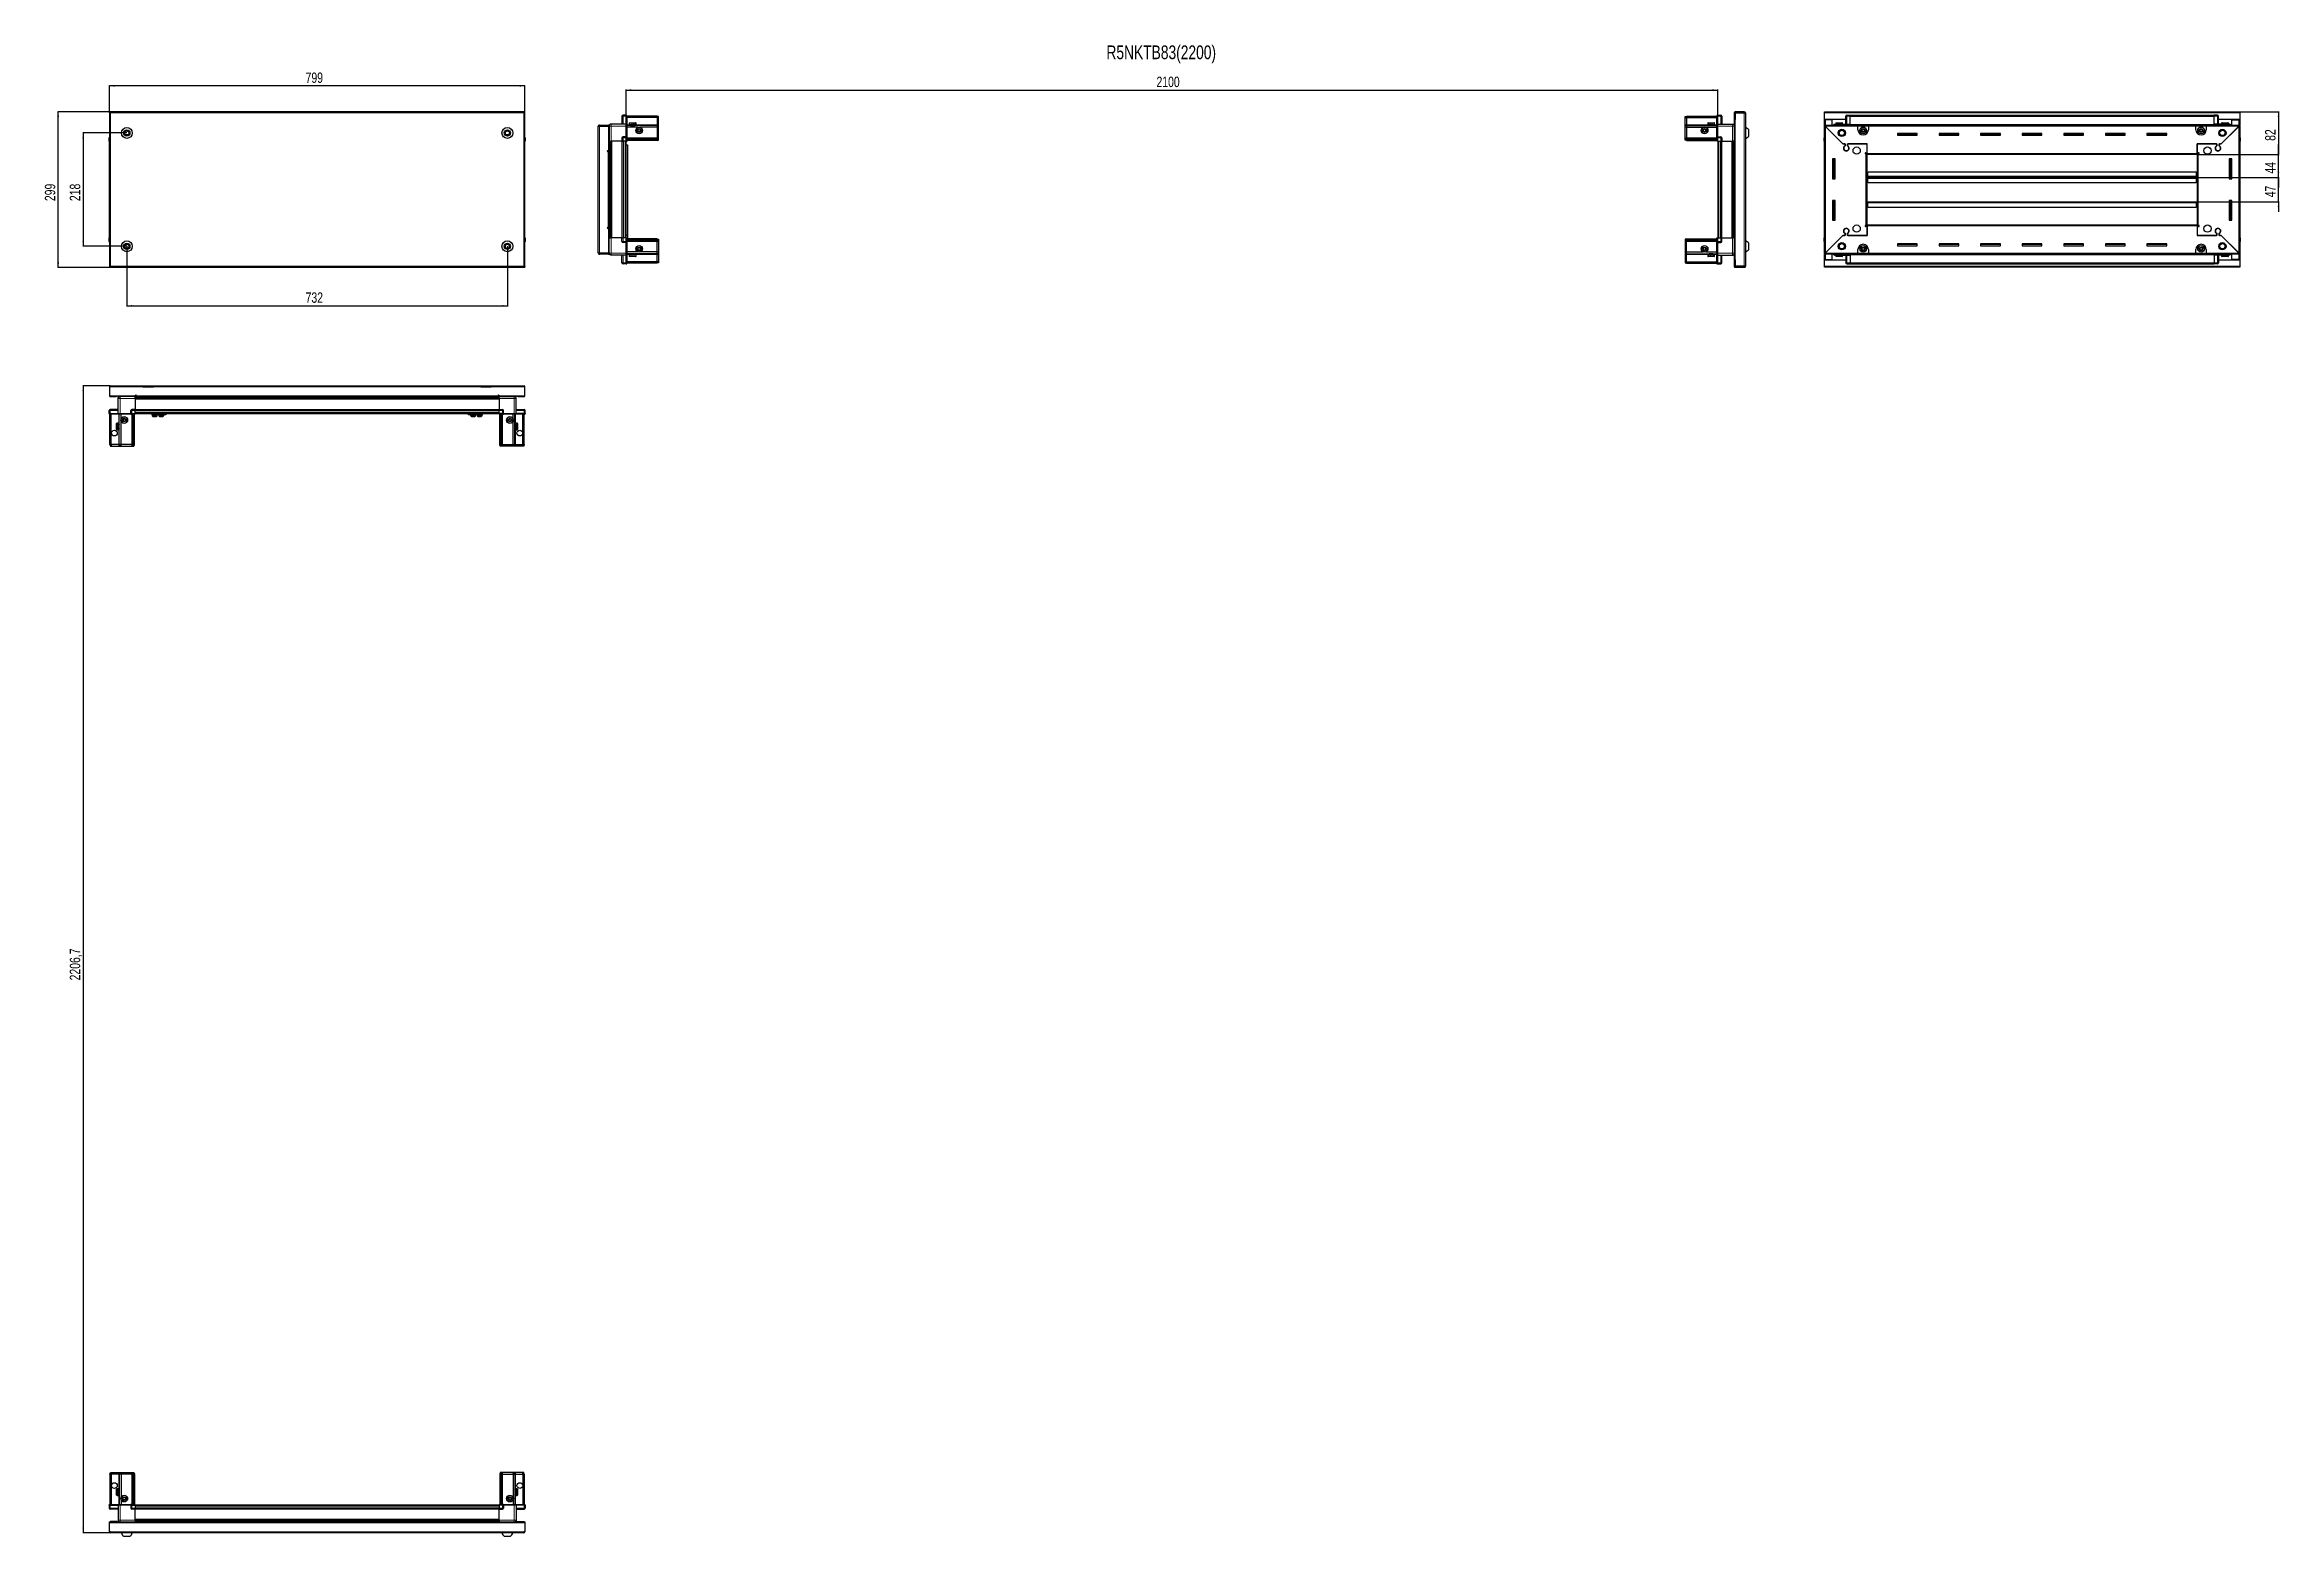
# Model space of a CAD drawing. Header units: millimetres. Extents: x 799 to 5098, y -1097 to 1773.
import ezdxf

# ---------------------------------------------------------------- set-up
doc = ezdxf.new("R2010")
doc.units = ezdxf.units.MM
doc.layers.add('FORMAT', color=7, linetype='Continuous')
doc.styles.add('SLDTEXTSTYLE0', font='TXT', dxfattribs={"width": 0.75})
doc.dimstyles.new('SLDDIMSTYLE0', dxfattribs={"dimtxt": 20, "dimasz": 10, "dimexe": 0, "dimexo": 0.0625, "dimgap": 5, "dimtad": 2, "dimdec": 1, "dimrnd": 1e-09, "dimzin": 12, "dimdsep": 46, "dimtxsty": 'SLDTEXTSTYLE0', "dimsah": 1, "dimcen": 0.09, "dimadec": 0, "dimazin": 3, "dimtfac": 1, "dimtofl": 0, "dimtmove": 0, "dimatfit": 3, "dimfxl": 0, "dimfrac": 2, "dimtolj": 1, "dimtzin": 12, "dimarcsym": 0})
doc.dimstyles.new('SLDDIMSTYLE1', dxfattribs={"dimtxt": 20, "dimasz": 10, "dimexe": 0, "dimexo": 0.0625, "dimgap": 5, "dimtad": 2, "dimdec": 1, "dimrnd": 1e-09, "dimzin": 12, "dimdsep": 46, "dimtxsty": 'SLDTEXTSTYLE0', "dimsah": 1, "dimcen": 0.09, "dimadec": 0, "dimazin": 3, "dimtfac": 1, "dimtmove": 0, "dimatfit": 0, "dimfxl": 0, "dimfrac": 2, "dimtolj": 1, "dimtzin": 12, "dimarcsym": 0})

msp = doc.modelspace()

# ---------------------------------------------------------------- texts
at = {"layer": 'FORMAT', "insert": (2841.87, 1771.3), "char_height": 26.4583, "attachment_point": 1, "style": 'SLDTEXTSTYLE0'}
msp.add_mtext('R5NKTB83(2200)', dxfattribs=at)

# ---------------------------------------------------------------- blocks, each defined once
blk = doc.blocks.new('_D')
at = {"layer": 'FORMAT'}
for p, q in [((924, 1643.4), (824.5, 1643.4)), ((825.5, 1344.4), (825.5, 1643.4)), ((924, 1344.4), (824.5, 1344.4))]:
    blk.add_line(p, q, dxfattribs=at)
for points in [[(825.5, 1643.4), (823.9, 1633.4), (827, 1633.4)], [(825.5, 1344.4), (827, 1354.4), (823.9, 1354.4)]]:
    blk.add_solid(points, dxfattribs=at)
at = {"layer": 'FORMAT', "insert": (799.7, 1471.8), "char_height": 20, "attachment_point": 1, "rotation": 90, "style": 'SLDTEXTSTYLE0'}
blk.add_mtext('299', dxfattribs=at)
blk = doc.blocks.new('_D_1')
at = {"layer": 'FORMAT'}
for p, q in [((924, 1643.4), (924, 1694.4)), ((1723, 1693.4), (924, 1693.4)), ((1723, 1643.4), (1723, 1694.4))]:
    blk.add_line(p, q, dxfattribs=at)
for points in [[(924, 1693.4), (934, 1691.9), (934, 1695)], [(1723, 1693.4), (1713, 1695), (1713, 1691.9)]]:
    blk.add_solid(points, dxfattribs=at)
at = {"layer": 'FORMAT', "insert": (1301.3, 1719.2), "char_height": 20, "attachment_point": 1, "style": 'SLDTEXTSTYLE0'}
blk.add_mtext('799', dxfattribs=at)
blk = doc.blocks.new('_D_2')
at = {"layer": 'FORMAT'}
for p, q in [((957.5, 1384.9), (957.5, 1269.4)), ((1689.5, 1384.9), (1689.5, 1269.4)), ((957.5, 1270.4), (1689.5, 1270.4))]:
    blk.add_line(p, q, dxfattribs=at)
for points in [[(957.5, 1270.4), (967.5, 1268.9), (967.5, 1272)], [(1689.5, 1270.4), (1679.5, 1272), (1679.5, 1268.9)]]:
    blk.add_solid(points, dxfattribs=at)
at = {"layer": 'FORMAT', "insert": (1301.3, 1296.2), "char_height": 20, "attachment_point": 1, "style": 'SLDTEXTSTYLE0'}
blk.add_mtext('732', dxfattribs=at)
blk = doc.blocks.new('_D_3')
at = {"layer": 'FORMAT'}
for p, q in [((957.5, 1602.9), (872.5, 1602.9)), ((873.5, 1602.9), (873.5, 1384.9)), ((957.5, 1384.9), (872.5, 1384.9))]:
    blk.add_line(p, q, dxfattribs=at)
for points in [[(873.5, 1602.9), (871.9, 1592.9), (875, 1592.9)], [(873.5, 1384.9), (875, 1394.9), (871.9, 1394.9)]]:
    blk.add_solid(points, dxfattribs=at)
at = {"layer": 'FORMAT', "insert": (847.7, 1471.8), "char_height": 20, "attachment_point": 1, "rotation": 90, "style": 'SLDTEXTSTYLE0'}
blk.add_mtext('218', dxfattribs=at)
blk = doc.blocks.new('_D_4')
at = {"layer": 'FORMAT'}
for p, q in [((1917.8, 1586.9), (1917.8, 1686.4)), ((1917.8, 1685.4), (4017.8, 1685.4)), ((4017.8, 1586.9), (4017.8, 1686.4))]:
    blk.add_line(p, q, dxfattribs=at)
for points in [[(1917.8, 1685.4), (1927.8, 1683.9), (1927.8, 1687)], [(4017.8, 1685.4), (4007.8, 1687), (4007.8, 1683.9)]]:
    blk.add_solid(points, dxfattribs=at)
at = {"layer": 'FORMAT', "insert": (2938.2, 1711.2), "char_height": 20, "attachment_point": 1, "style": 'SLDTEXTSTYLE0'}
blk.add_mtext('2100', dxfattribs=at)
blk = doc.blocks.new('_D_5')
at = {"layer": 'FORMAT'}
for p, q in [((5022.2, 1643.4), (5097.7, 1643.4)), ((5096.7, 1643.4), (5096.7, 1561.4)), ((4940.2, 1561.4), (5097.7, 1561.4))]:
    blk.add_line(p, q, dxfattribs=at)
for points in [[(5096.7, 1643.4), (5095.1, 1633.4), (5098.2, 1633.4)], [(5096.7, 1561.4), (5098.2, 1571.4), (5095.1, 1571.4)]]:
    blk.add_solid(points, dxfattribs=at)
at = {"layer": 'FORMAT', "insert": (5070.9, 1587.7), "char_height": 20, "attachment_point": 1, "rotation": 90, "style": 'SLDTEXTSTYLE0'}
blk.add_mtext('82', dxfattribs=at)
blk = doc.blocks.new('_D_6')
at = {"layer": 'FORMAT'}
for p, q in [((4940.2, 1561.4), (5097.7, 1561.4)), ((5096.7, 1561.4), (5096.7, 1580.7)), ((5096.7, 1517.4), (5096.7, 1561.4)), ((4939.2, 1517.4), (5097.7, 1517.4)), ((5096.7, 1517.4), (5096.7, 1498.2))]:
    blk.add_line(p, q, dxfattribs=at)
for points in [[(5096.7, 1561.4), (5098.2, 1571.4), (5095.1, 1571.4)], [(5096.7, 1517.4), (5095.1, 1507.4), (5098.2, 1507.4)]]:
    blk.add_solid(points, dxfattribs=at)
at = {"layer": 'FORMAT', "insert": (5070.9, 1524.7), "char_height": 20, "attachment_point": 1, "rotation": 90, "style": 'SLDTEXTSTYLE0'}
blk.add_mtext('44', dxfattribs=at)
blk = doc.blocks.new('_D_7')
at = {"layer": 'FORMAT'}
for p, q in [((4939.2, 1517.4), (5097.7, 1517.4)), ((5096.7, 1517.4), (5096.7, 1536.7)), ((5096.7, 1470.4), (5096.7, 1517.4)), ((4939.2, 1470.4), (5097.7, 1470.4)), ((5096.7, 1470.4), (5096.7, 1451.2))]:
    blk.add_line(p, q, dxfattribs=at)
for points in [[(5096.7, 1517.4), (5098.2, 1527.4), (5095.1, 1527.4)], [(5096.7, 1470.4), (5095.1, 1460.4), (5098.2, 1460.4)]]:
    blk.add_solid(points, dxfattribs=at)
at = {"layer": 'FORMAT', "insert": (5070.9, 1479.2), "char_height": 20, "attachment_point": 1, "rotation": 90, "style": 'SLDTEXTSTYLE0'}
blk.add_mtext('47', dxfattribs=at)
blk = doc.blocks.new('_D_8')
at = {"layer": 'FORMAT'}
for p, q in [((925.6, 1116.7), (872.5, 1116.7)), ((873.5, 1116.7), (873.5, -1090)), ((926.1, -1090), (872.5, -1090))]:
    blk.add_line(p, q, dxfattribs=at)
for points in [[(873.5, 1116.7), (871.9, 1106.7), (875, 1106.7)], [(873.5, -1090), (875, -1080), (871.9, -1080)]]:
    blk.add_solid(points, dxfattribs=at)
at = {"layer": 'FORMAT', "insert": (847.7, -27.3), "char_height": 20, "attachment_point": 1, "rotation": 90, "style": 'SLDTEXTSTYLE0'}
blk.add_mtext('2206,7', dxfattribs=at)

# ---------------------------------------------------------------- dimensions: what is measured, and where the dimension line sits
at = {"layer": 'FORMAT'}
dim = msp.add_linear_dim(base=(923.97, 1693.43), p1=(1722.97, 1643.43), p2=(923.97, 1643.43), dimstyle='SLDDIMSTYLE0', dxfattribs=at)
dim.commit()
dim.dimension.update_dxf_attribs({"geometry": '_D_1', "text_midpoint": (1323.47, 1693.43), "dimtype": 160})
for base, p1, p2, angle, dimstyle, picture, middle in [((4017.77, 1685.43), (1917.77, 1586.93), (4017.77, 1586.93), 0, 'SLDDIMSTYLE0', '_D_4', (2967.77, 1685.43)), ((825.47, 1643.43), (923.97, 1344.43), (923.97, 1643.43), 90, 'SLDDIMSTYLE0', '_D', (825.47, 1493.93)), ((5096.69, 1561.43), (5022.19, 1643.43), (4940.19, 1561.43), 90, 'SLDDIMSTYLE0', '_D_5', (5096.69, 1602.43)), ((873.47, 1384.93), (957.47, 1602.93), (957.47, 1384.93), 90, 'SLDDIMSTYLE0', '_D_3', (873.47, 1493.93)), ((5096.69, 1561.43), (4939.19, 1517.43), (4940.19, 1561.43), 90, 'SLDDIMSTYLE1', '_D_6', (5096.69, 1539.43)), ((5096.69, 1517.43), (4939.19, 1470.43), (4939.19, 1517.43), 90, 'SLDDIMSTYLE1', '_D_7', (5096.69, 1493.93)), ((1689.47, 1270.43), (957.47, 1384.93), (1689.47, 1384.93), 0, 'SLDDIMSTYLE0', '_D_2', (1323.47, 1270.43)), ((873.47, -1090.03), (925.57, 1116.67), (926.07, -1090.03), 90, 'SLDDIMSTYLE0', '_D_8', (873.47, 13.32))]:
    dim = msp.add_linear_dim(base=base, p1=p1, p2=p2, angle=angle, dimstyle=dimstyle, dxfattribs=at)
    dim.commit()
    dim.dimension.update_dxf_attribs({"geometry": picture, "text_midpoint": middle, "dimtype": 160})

# ---------------------------------------------------------------- linework, layer by layer
at = {"color": 7, "linetype": 'Continuous', "lineweight": 25}
for p, q in [((923.97, 1641.93), (923.97, 1643.43)), ((926.07, 1643.43), (923.97, 1643.43)), ((923.97, 1641.93), (926.07, 1641.93)), ((923.97, 1641.93), (923.97, 1641.33)), ((923.97, 1641.33), (923.97, 1346.53)), ((923.97, 1641.33), (926.07, 1641.33)), ((1720.87, 1643.43), (926.07, 1643.43)), ((926.07, 1643.43), (926.07, 1641.33)), ((1720.87, 1641.33), (1720.87, 1643.43)), ((1722.97, 1643.43), (1720.87, 1643.43)), ((1720.87, 1641.93), (1722.97, 1641.93)), ((1720.87, 1641.33), (1722.97, 1641.33)), ((1722.97, 1641.93), (1722.97, 1643.43)), ((1722.97, 1641.33), (1722.97, 1641.93)), ((1722.97, 1346.53), (1722.97, 1641.33)), ((1909.92, 1634.93), (1909.92, 1619.93)), ((1917.92, 1636.93), (1911.92, 1636.93)), ((1917.92, 1636.93), (1918.25, 1636.93)), ((1917.92, 1636.93), (1917.92, 1634.93)), ((1917.92, 1620.13), (1917.92, 1634.93)), ((1917.92, 1620.13), (1917.92, 1634.93)), ((1919.12, 1636.43), (1918.25, 1636.93)), ((1919.12, 1634.93), (1919.12, 1636.43)), ((1977.42, 1635.43), (1919.12, 1635.43)), ((1919.12, 1634.93), (1919.12, 1620.13)), ((1977.42, 1635.43), (1977.42, 1632.93)), ((1980.42, 1634.63), (1977.42, 1635.43)), ((1980.42, 1632.78), (1980.42, 1634.63)), ((3955.12, 1634.63), (3958.12, 1635.43)), ((3955.12, 1632.78), (3955.12, 1634.63)), ((3958.12, 1635.43), (3958.12, 1632.93)), ((3958.12, 1635.43), (4016.42, 1635.43)), ((4017.28, 1636.93), (4016.42, 1636.43)), ((4017.28, 1636.93), (4016.42, 1636.43)), ((4016.42, 1636.43), (4016.42, 1634.93)), ((4016.42, 1620.13), (4016.42, 1634.93)), ((4017.62, 1636.93), (4017.28, 1636.93)), ((4017.62, 1636.93), (4017.28, 1636.93)), ((4017.62, 1634.93), (4017.62, 1636.93)), ((4017.62, 1636.93), (4017.62, 1636.93)), ((4017.62, 1636.93), (4023.62, 1636.93)), ((4017.62, 1634.93), (4017.62, 1620.13)), ((4025.62, 1634.93), (4025.62, 1619.93)), ((4049.62, 1641.33), (4049.62, 1628.93)), ((4051.12, 1641.33), (4051.12, 1628.93)), ((4051.62, 1641.33), (4069.02, 1641.33)), ((4051.62, 1628.43), (4051.62, 1641.33)), ((4069.02, 1643.43), (4051.72, 1643.43)), ((4069.02, 1641.93), (4051.72, 1641.93)), ((4069.02, 1641.93), (4069.02, 1643.43)), ((4069.02, 1641.33), (4071.12, 1641.33)), ((4071.12, 1641.33), (4071.12, 1346.53)), ((4223.19, 1641.33), (4223.19, 1643.43)), ((4223.19, 1643.43), (5022.19, 1643.43)), ((4223.19, 1628.93), (4223.19, 1641.33)), ((4264.19, 1619.93), (4264.19, 1634.93)), ((4264.86, 1636.43), (4264.86, 1636.43)), ((4266.19, 1636.93), (4272.69, 1636.93)), ((4266.19, 1636.93), (4272.69, 1636.93)), ((4272.69, 1636.93), (4272.69, 1636.93)), ((4272.69, 1636.93), (4272.69, 1636.93)), ((4272.69, 1636.93), (4272.69, 1634.93)), ((4972.69, 1636.78), (4272.69, 1636.78)), ((4272.69, 1619.93), (4272.69, 1634.93)), ((4972.69, 1636.93), (4972.69, 1636.93)), ((4979.19, 1636.93), (4972.69, 1636.93)), ((4979.19, 1636.93), (4972.69, 1636.93)), ((4972.69, 1636.93), (4972.69, 1634.93)), ((4972.69, 1619.93), (4972.69, 1634.93)), ((4981.19, 1634.93), (4981.19, 1634.93)), ((4981.19, 1619.93), (4981.19, 1634.93)), ((5022.19, 1643.43), (5022.19, 1641.33)), ((5022.19, 1641.33), (5022.19, 1628.93)), ((923.47, 1593.43), (923.47, 1586.93)), ((923.47, 1586.93), (923.47, 1593.43)), ((1722.97, 1594.76), (1722.97, 1594.76)), ((1723.47, 1593.43), (1723.47, 1586.93)), ((1723.47, 1586.93), (1723.47, 1593.43)), ((1865.92, 1616.08), (1864.42, 1616.08)), ((1864.42, 1615.58), (1864.42, 1616.08)), ((1864.42, 1372.28), (1864.42, 1615.58)), ((1866.52, 1616.68), (1866.52, 1618.18)), ((1866.52, 1618.18), (1867.42, 1618.18)), ((1866.52, 1616.68), (1867.42, 1616.68)), ((1866.52, 1616.18), (1883.92, 1616.18)), ((1867.42, 1618.18), (1883.92, 1618.18)), ((1867.42, 1616.68), (1867.42, 1618.18)), ((1867.42, 1616.68), (1883.92, 1616.68)), ((1883.92, 1616.68), (1883.92, 1618.18)), ((1885.42, 1616.18), (1883.92, 1616.18)), ((1883.92, 1616.18), (1883.92, 1568.68)), ((1885.42, 1615.93), (1885.42, 1586.93)), ((1917.92, 1619.93), (1888.92, 1619.93)), ((1909.92, 1593.43), (1909.92, 1586.93)), ((1917.92, 1595.43), (1911.92, 1595.43)), ((1917.92, 1619.93), (1917.92, 1620.13)), ((1917.92, 1619.93), (1919.12, 1619.93)), ((1917.92, 1615.93), (1917.92, 1619.93)), ((1917.92, 1595.63), (1917.92, 1615.93)), ((1917.92, 1595.43), (1917.92, 1595.63)), ((1917.92, 1595.43), (1917.92, 1593.43)), ((1917.92, 1595.43), (1919.12, 1595.43)), ((1917.92, 1586.93), (1917.92, 1593.43)), ((1917.92, 1586.93), (1917.92, 1593.43)), ((1918.25, 1586.93), (1918.25, 1593.43)), ((1977.42, 1632.93), (1919.12, 1632.93)), ((1919.12, 1620.13), (1919.12, 1619.93)), ((1919.12, 1619.93), (1919.12, 1615.93)), ((1977.42, 1617.43), (1919.12, 1617.43)), ((1919.12, 1615.93), (1919.12, 1595.63)), ((1940.42, 1613.93), (1919.12, 1613.93)), ((1919.12, 1595.63), (1919.12, 1595.43)), ((1919.12, 1594.76), (1919.12, 1595.43)), ((1919.12, 1594.76), (1919.12, 1586.93)), ((1977.42, 1592.43), (1919.12, 1592.43)), ((1977.42, 1591.43), (1919.12, 1591.43)), ((1923.92, 1621.83), (1923.92, 1619.43)), ((1923.92, 1619.43), (1923.92, 1618.93)), ((1923.92, 1618.93), (1924.05, 1618.93)), ((1924.24, 1619.43), (1924.05, 1619.43)), ((1924.05, 1619.43), (1924.05, 1618.93)), ((1924.05, 1618.93), (1924.24, 1618.93)), ((1924.24, 1619.43), (1924.24, 1618.93)), ((1924.24, 1618.93), (1924.77, 1618.93)), ((1924.72, 1622.63), (1931.89, 1622.63)), ((1925.17, 1619.43), (1924.77, 1619.43)), ((1924.77, 1619.43), (1924.77, 1618.93)), ((1924.77, 1618.93), (1925.17, 1618.93)), ((1925.17, 1619.43), (1925.17, 1618.93)), ((1925.17, 1618.93), (1926.04, 1618.93)), ((1926.02, 1618.93), (1926.02, 1618.83)), ((1926.02, 1618.83), (1934.82, 1618.83)), ((1926.61, 1619.43), (1926.04, 1619.43)), ((1926.04, 1619.43), (1926.04, 1618.93)), ((1926.04, 1618.93), (1926.61, 1618.93)), ((1926.42, 1618.43), (1927.11, 1617.95)), ((1926.42, 1618.43), (1931.45, 1618.43)), ((1927.11, 1617.95), (1926.42, 1617.47)), ((1926.42, 1617.47), (1926.42, 1617.43)), ((1926.42, 1617.47), (1931.45, 1617.47)), ((1926.61, 1619.43), (1926.61, 1618.93)), ((1926.61, 1618.93), (1927.74, 1618.93)), ((1927.11, 1617.95), (1931.27, 1617.95)), ((1928.43, 1619.43), (1927.74, 1619.43)), ((1927.74, 1619.43), (1927.74, 1618.93)), ((1927.74, 1618.93), (1928.43, 1618.93)), ((1928.43, 1619.43), (1928.43, 1618.93)), ((1928.43, 1618.93), (1929.7, 1618.93)), ((1930.44, 1619.43), (1929.7, 1619.43)), ((1929.7, 1619.43), (1929.7, 1618.93)), ((1929.7, 1618.93), (1929.93, 1618.93)), ((1929.93, 1619.43), (1929.93, 1618.93)), ((1930.43, 1619.43), (1930.43, 1618.93)), ((1930.43, 1618.93), (1930.44, 1618.93)), ((1930.44, 1619.43), (1930.44, 1618.93)), ((1930.44, 1618.93), (1931.73, 1618.93)), ((1931.27, 1617.95), (1933.73, 1617.95)), ((1931.45, 1618.43), (1934.42, 1618.43)), ((1931.45, 1617.47), (1934.42, 1617.47)), ((1932.45, 1619.43), (1931.73, 1619.43)), ((1931.73, 1619.43), (1931.73, 1618.93)), ((1931.79, 1619.43), (1931.79, 1618.93)), ((1931.79, 1618.93), (1932.45, 1618.93)), ((1931.89, 1622.63), (1936.12, 1622.63)), ((1932.45, 1619.43), (1932.45, 1618.93)), ((1932.45, 1618.93), (1933.64, 1618.93)), ((1934.26, 1619.43), (1933.64, 1619.43)), ((1933.64, 1619.43), (1933.64, 1618.93)), ((1933.64, 1618.93), (1934.26, 1618.93)), ((1933.73, 1617.95), (1934.42, 1618.43)), ((1934.42, 1617.47), (1933.73, 1617.95)), ((1934.26, 1619.43), (1934.26, 1618.93)), ((1934.26, 1618.93), (1935.22, 1618.93)), ((1934.42, 1617.43), (1934.42, 1617.47)), ((1934.82, 1618.83), (1934.82, 1618.93)), ((1935.69, 1619.43), (1935.22, 1619.43)), ((1935.22, 1619.43), (1935.22, 1618.93)), ((1935.22, 1618.93), (1935.69, 1618.93)), ((1935.69, 1619.43), (1935.69, 1618.93)), ((1935.69, 1618.93), (1936.34, 1618.93)), ((1936.61, 1619.43), (1936.34, 1619.43)), ((1936.34, 1619.43), (1936.34, 1618.93)), ((1936.34, 1618.93), (1936.61, 1618.93)), ((1936.61, 1619.43), (1936.61, 1618.93)), ((1936.61, 1618.93), (1936.88, 1618.93)), ((1936.92, 1619.43), (1936.88, 1619.43)), ((1936.88, 1619.43), (1936.88, 1618.93)), ((1936.88, 1618.93), (1936.92, 1618.93)), ((1936.92, 1619.43), (1936.92, 1621.83)), ((1936.92, 1619.43), (1936.92, 1618.93)), ((1977.42, 1613.93), (1945.42, 1613.93)), ((1977.42, 1632.93), (1977.42, 1618.43)), ((1980.42, 1632.78), (1977.42, 1632.93)), ((1977.42, 1618.43), (1977.42, 1617.43)), ((1977.42, 1617.43), (1977.42, 1613.93)), ((1980.42, 1616.63), (1977.42, 1617.43)), ((1977.42, 1613.93), (1977.42, 1593.43)), ((1977.42, 1613.93), (1980.42, 1613.6)), ((1977.42, 1593.43), (1977.42, 1592.43)), ((1977.42, 1592.43), (1977.42, 1591.43)), ((1977.42, 1592.43), (1980.42, 1591.63)), ((1977.42, 1591.43), (1977.42, 1589.93)), ((1977.42, 1591.43), (1980.42, 1590.89)), ((1980.42, 1618.43), (1980.42, 1632.78)), ((1980.42, 1616.63), (1980.42, 1618.43)), ((1980.42, 1613.6), (1980.42, 1616.63)), ((1980.42, 1593.43), (1980.42, 1613.6)), ((1980.42, 1591.63), (1980.42, 1593.43)), ((1980.42, 1590.89), (1980.42, 1591.63)), ((1980.42, 1590.39), (1980.42, 1590.89)), ((3955.12, 1632.78), (3958.12, 1632.93)), ((3955.12, 1618.43), (3955.12, 1632.78)), ((3955.12, 1616.63), (3955.12, 1618.43)), ((3955.12, 1616.63), (3958.12, 1617.43)), ((3955.12, 1613.6), (3955.12, 1616.63)), ((3958.12, 1613.93), (3955.12, 1613.6)), ((3955.12, 1593.43), (3955.12, 1613.6)), ((3955.12, 1591.63), (3955.12, 1593.43)), ((3958.12, 1592.43), (3955.12, 1591.63)), ((3955.12, 1590.89), (3955.12, 1591.63)), ((3958.12, 1591.43), (3955.12, 1590.89)), ((3955.12, 1590.39), (3955.12, 1590.89)), ((3958.12, 1632.93), (3958.12, 1618.43)), ((3958.12, 1632.93), (4016.42, 1632.93)), ((3958.12, 1618.43), (3958.12, 1617.43)), ((3958.12, 1617.43), (3958.12, 1613.93)), ((3958.12, 1617.43), (4016.42, 1617.43)), ((3958.12, 1613.93), (3958.12, 1593.43)), ((3958.12, 1613.93), (3990.12, 1613.93)), ((3958.12, 1593.43), (3958.12, 1592.43)), ((3958.12, 1592.43), (3958.12, 1591.43)), ((3958.12, 1592.43), (4016.42, 1592.43)), ((3958.12, 1591.43), (4016.42, 1591.43)), ((3958.12, 1591.43), (3958.12, 1589.93)), ((3995.12, 1613.93), (4016.42, 1613.93)), ((3998.62, 1621.83), (3998.62, 1618.93)), ((3998.62, 1618.93), (3998.66, 1618.93)), ((3998.78, 1619.43), (3998.66, 1619.43)), ((3998.66, 1619.43), (3998.66, 1618.93)), ((3998.66, 1618.93), (3998.78, 1618.93)), ((3998.78, 1619.43), (3998.78, 1618.93)), ((3998.78, 1618.93), (3999.19, 1618.93)), ((3999.53, 1619.43), (3999.19, 1619.43)), ((3999.19, 1619.43), (3999.19, 1618.93)), ((3999.19, 1618.93), (3999.53, 1618.93)), ((3999.42, 1622.63), (4010.82, 1622.63)), ((3999.53, 1619.43), (3999.53, 1618.93)), ((3999.53, 1618.93), (4000.3, 1618.93)), ((4000.82, 1619.43), (4000.3, 1619.43)), ((4000.3, 1619.43), (4000.3, 1618.93)), ((4000.3, 1618.93), (4000.82, 1618.93)), ((4000.72, 1618.93), (4000.72, 1618.83)), ((4000.72, 1618.83), (4009.52, 1618.83)), ((4000.82, 1619.43), (4000.82, 1618.93)), ((4000.82, 1618.93), (4001.88, 1618.93)), ((4001.12, 1618.43), (4001.81, 1617.95)), ((4001.12, 1618.43), (4009.12, 1618.43)), ((4001.81, 1617.95), (4001.12, 1617.47)), ((4001.12, 1617.47), (4001.12, 1617.43)), ((4001.12, 1617.47), (4009.12, 1617.47)), ((4001.81, 1617.95), (4008.43, 1617.95)), ((4002.54, 1619.43), (4001.88, 1619.43)), ((4001.88, 1619.43), (4001.88, 1618.93)), ((4001.88, 1618.93), (4002.54, 1618.93)), ((4002.54, 1619.43), (4002.54, 1618.93)), ((4002.54, 1618.93), (4003.78, 1618.93)), ((4004.51, 1619.43), (4003.78, 1619.43)), ((4003.78, 1619.43), (4003.78, 1618.93)), ((4003.78, 1618.93), (4004.21, 1618.93)), ((4004.21, 1619.43), (4004.21, 1618.93)), ((4004.51, 1619.43), (4004.51, 1618.93)), ((4004.51, 1618.93), (4005.81, 1618.93)), ((4006.54, 1619.43), (4005.81, 1619.43)), ((4005.81, 1619.43), (4005.81, 1618.93)), ((4006.08, 1619.43), (4006.08, 1618.93)), ((4006.08, 1618.93), (4006.54, 1618.93)), ((4006.54, 1619.43), (4006.54, 1618.93)), ((4006.54, 1618.93), (4007.77, 1618.93)), ((4008.43, 1619.43), (4007.77, 1619.43)), ((4007.77, 1619.43), (4007.77, 1618.93)), ((4007.77, 1618.93), (4008.43, 1618.93)), ((4008.43, 1619.43), (4008.43, 1618.93)), ((4008.43, 1618.93), (4009.48, 1618.93)), ((4008.43, 1617.95), (4009.12, 1618.43)), ((4009.12, 1617.47), (4008.43, 1617.95)), ((4009.12, 1617.43), (4009.12, 1617.47)), ((4010, 1619.43), (4009.48, 1619.43)), ((4009.48, 1619.43), (4009.48, 1618.93)), ((4009.48, 1618.93), (4010, 1618.93)), ((4009.52, 1618.83), (4009.52, 1618.93)), ((4010, 1619.43), (4010, 1618.93)), ((4010, 1618.93), (4010.75, 1618.93)), ((4011.09, 1619.43), (4010.75, 1619.43)), ((4010.75, 1619.43), (4010.75, 1618.93)), ((4010.75, 1618.93), (4011.09, 1618.93)), ((4011.09, 1619.43), (4011.09, 1618.93)), ((4011.09, 1618.93), (4011.48, 1618.93)), ((4011.59, 1619.43), (4011.48, 1619.43)), ((4011.48, 1619.43), (4011.48, 1618.93)), ((4011.48, 1618.93), (4011.59, 1618.93)), ((4011.59, 1619.43), (4011.59, 1618.93)), ((4011.59, 1618.93), (4011.62, 1618.93)), ((4011.62, 1618.93), (4011.62, 1621.83)), ((4016.42, 1619.93), (4016.42, 1620.13)), ((4017.62, 1619.93), (4016.42, 1619.93)), ((4016.42, 1615.93), (4016.42, 1619.93)), ((4016.42, 1595.63), (4016.42, 1615.93)), ((4016.42, 1595.43), (4016.42, 1595.63)), ((4017.62, 1595.43), (4016.42, 1595.43)), ((4016.42, 1595.43), (4016.42, 1594.76)), ((4016.42, 1586.93), (4016.42, 1594.76)), ((4017.28, 1593.43), (4017.28, 1586.93)), ((4017.62, 1620.13), (4017.62, 1619.93)), ((4017.62, 1619.93), (4017.62, 1615.93)), ((4017.62, 1619.93), (4046.62, 1619.93)), ((4017.62, 1615.93), (4017.62, 1595.63)), ((4017.62, 1595.63), (4017.62, 1595.43)), ((4017.62, 1593.43), (4017.62, 1595.43)), ((4017.62, 1593.43), (4017.62, 1595.43)), ((4017.62, 1595.43), (4023.62, 1595.43)), ((4017.62, 1593.43), (4017.62, 1586.93)), ((4025.62, 1593.43), (4025.62, 1586.93)), ((4049.52, 1628.43), (4049.52, 1359.43)), ((4049.52, 1628.43), (4051.62, 1628.43)), ((4049.62, 1628.93), (4051.12, 1628.93)), ((4077.72, 1596.93), (4077.72, 1608.93)), ((4222.69, 1593.43), (4222.69, 1586.93)), ((4222.69, 1586.93), (4222.69, 1593.43)), ((4264.19, 1628.93), (4223.19, 1628.93)), ((4223.19, 1628.43), (4223.19, 1628.93)), ((4223.19, 1618.18), (4223.19, 1628.43)), ((4223.19, 1628.43), (4225.29, 1628.43)), ((4223.19, 1616.68), (4223.19, 1618.18)), ((4223.19, 1618.18), (4224.19, 1618.18)), ((4223.19, 1616.18), (4223.19, 1616.68)), ((4223.19, 1616.68), (4224.19, 1616.68)), ((4223.19, 1371.68), (4223.19, 1616.18)), ((4224.69, 1616.18), (4223.19, 1616.18)), ((4224.19, 1618.18), (4287.69, 1618.18)), ((4224.19, 1616.68), (4224.19, 1618.18)), ((4224.69, 1628.43), (4224.69, 1628.93)), ((4224.79, 1616.08), (4258.69, 1582.18)), ((4238.19, 1628.43), (4225.29, 1628.43)), ((4259.39, 1581.48), (4225.29, 1615.58)), ((4238.19, 1618.18), (4238.19, 1628.43)), ((4243.69, 1619.93), (4272.69, 1619.93)), ((4245.19, 1621.83), (4245.19, 1619.93)), ((4245.99, 1622.63), (4257.39, 1622.63)), ((4258.19, 1619.93), (4258.19, 1621.83)), ((4272.69, 1619.93), (4272.69, 1619.43)), ((4272.69, 1618.78), (4972.69, 1618.78)), ((4287.69, 1616.08), (4287.69, 1618.18)), ((4287.69, 1618.18), (4307.69, 1618.18)), ((4287.69, 1616.68), (4307.69, 1616.68)), ((4287.69, 1609.18), (4287.69, 1616.08)), ((4307.69, 1618.18), (4937.69, 1618.18)), ((4307.69, 1618.18), (4307.69, 1616.08)), ((4307.69, 1616.08), (4307.69, 1609.18)), ((4401.69, 1601.93), (4363.69, 1601.93)), ((4363.69, 1601.93), (4363.69, 1598.43)), ((4401.69, 1599.18), (4363.69, 1599.18)), ((4363.69, 1598.43), (4401.69, 1598.43)), ((4401.69, 1598.43), (4401.69, 1601.93)), ((4481.69, 1601.93), (4443.69, 1601.93)), ((4443.69, 1601.93), (4443.69, 1598.43)), ((4481.69, 1599.18), (4443.69, 1599.18)), ((4443.69, 1598.43), (4481.69, 1598.43)), ((4481.69, 1598.43), (4481.69, 1601.93)), ((4561.69, 1601.93), (4523.69, 1601.93)), ((4523.69, 1601.93), (4523.69, 1598.43)), ((4561.69, 1599.18), (4523.69, 1599.18)), ((4523.69, 1598.43), (4561.69, 1598.43)), ((4561.69, 1598.43), (4561.69, 1601.93)), ((4641.69, 1601.93), (4603.69, 1601.93)), ((4603.69, 1601.93), (4603.69, 1598.43)), ((4641.69, 1599.18), (4603.69, 1599.18)), ((4603.69, 1598.43), (4641.69, 1598.43)), ((4641.69, 1598.43), (4641.69, 1601.93)), ((4721.69, 1601.93), (4683.69, 1601.93)), ((4683.69, 1601.93), (4683.69, 1598.43)), ((4721.69, 1599.18), (4683.69, 1599.18)), ((4683.69, 1598.43), (4721.69, 1598.43)), ((4721.69, 1598.43), (4721.69, 1601.93)), ((4801.69, 1601.93), (4763.69, 1601.93)), ((4763.69, 1601.93), (4763.69, 1598.43)), ((4801.69, 1599.18), (4763.69, 1599.18)), ((4763.69, 1598.43), (4801.69, 1598.43)), ((4801.69, 1598.43), (4801.69, 1601.93)), ((4881.69, 1601.93), (4843.69, 1601.93)), ((4843.69, 1601.93), (4843.69, 1598.43)), ((4881.69, 1599.18), (4843.69, 1599.18)), ((4843.69, 1598.43), (4881.69, 1598.43)), ((4881.69, 1598.43), (4881.69, 1601.93)), ((4937.69, 1616.08), (4937.69, 1618.18)), ((4937.69, 1618.18), (4957.69, 1618.18)), ((4937.69, 1616.68), (4957.69, 1616.68)), ((4937.69, 1609.18), (4937.69, 1616.08)), ((4957.69, 1618.18), (5021.19, 1618.18)), ((4957.69, 1618.18), (4957.69, 1616.08)), ((4957.69, 1616.08), (4957.69, 1609.18)), ((4972.69, 1619.93), (4972.69, 1619.43)), ((5001.69, 1619.93), (4972.69, 1619.93)), ((5022.19, 1628.93), (4981.19, 1628.93)), ((5020.09, 1615.58), (4985.99, 1581.48)), ((4986.69, 1582.18), (5020.59, 1616.08)), ((4987.19, 1621.83), (4987.19, 1619.93)), ((4987.99, 1622.63), (4999.39, 1622.63)), ((5000.19, 1619.93), (5000.19, 1621.83)), ((5007.19, 1628.43), (5020.09, 1628.43)), ((5007.19, 1618.18), (5007.19, 1628.43)), ((5020.09, 1628.43), (5022.19, 1628.43)), ((5020.69, 1628.43), (5020.69, 1628.93)), ((5020.69, 1616.18), (5022.19, 1616.18)), ((5021.19, 1616.68), (5021.19, 1618.18)), ((5021.19, 1618.18), (5022.19, 1618.18)), ((5021.19, 1616.68), (5022.19, 1616.68)), ((5022.19, 1628.43), (5022.19, 1628.93)), ((5022.19, 1628.43), (5022.19, 1618.18)), ((5022.19, 1616.68), (5022.19, 1618.18)), ((5022.19, 1616.68), (5022.19, 1616.18)), ((5022.19, 1616.18), (5022.19, 1371.68)), ((5022.19, 1594.76), (5022.19, 1594.76)), ((5022.69, 1593.43), (5022.69, 1586.93)), ((5022.69, 1586.93), (5022.69, 1593.43)), ((923.47, 1586.93), (923.47, 1586.93)), ((923.97, 1586.93), (923.47, 1586.93)), ((923.62, 1586.93), (923.62, 1400.93)), ((1722.97, 1586.93), (1723.47, 1586.93)), ((1723.32, 1400.93), (1723.32, 1586.93)), ((1723.47, 1586.93), (1723.47, 1586.93)), ((1723.47, 1586.93), (1723.47, 1586.93)), ((1883.92, 1568.68), (1882.57, 1568.68)), ((1882.57, 1566.68), (1883.32, 1566.68)), ((1883.32, 1566.68), (1885.42, 1566.68)), ((1883.92, 1589.68), (1885.42, 1589.68)), ((1885.42, 1586.93), (1883.92, 1586.93)), ((1885.42, 1566.68), (1885.42, 1421.18)), ((1886.07, 1400.93), (1886.07, 1586.93)), ((1887.86, 1586.93), (1887.86, 1400.93)), ((1887.9, 1586.93), (1887.9, 1400.93)), ((1909.92, 1586.93), (1888.92, 1586.93)), ((1909.92, 1586.93), (1911.92, 1586.93)), ((1910.57, 1400.93), (1910.57, 1586.93)), ((1917.92, 1586.93), (1911.92, 1586.93)), ((1917.77, 1400.93), (1917.77, 1586.93)), ((1917.77, 1579.93), (1920.27, 1579.93)), ((1917.92, 1586.93), (1918.25, 1586.93)), ((1917.92, 1586.93), (1917.92, 1586.93)), ((1919.12, 1586.93), (1918.25, 1586.93)), ((1918.25, 1586.93), (1918.25, 1586.93)), ((1977.42, 1589.93), (1919.12, 1589.93)), ((1977.42, 1588.43), (1919.12, 1588.43)), ((1920.27, 1579.93), (1920.27, 1406.43)), ((1977.42, 1589.93), (1980.42, 1590.39)), ((1977.42, 1589.93), (1977.42, 1588.43)), ((1977.42, 1588.43), (1980.42, 1589.24)), ((1980.42, 1589.24), (1980.42, 1590.39)), ((3958.12, 1589.93), (3955.12, 1590.39)), ((3955.12, 1589.24), (3955.12, 1590.39)), ((3958.12, 1588.43), (3955.12, 1589.24)), ((3958.12, 1589.93), (3958.12, 1588.43)), ((3958.12, 1589.93), (4016.42, 1589.93)), ((3958.12, 1588.43), (4016.42, 1588.43)), ((4017.28, 1586.93), (4016.42, 1586.93)), ((4017.62, 1586.93), (4017.28, 1586.93)), ((4017.62, 1586.93), (4023.62, 1586.93)), ((4017.77, 1586.93), (4017.77, 1400.93)), ((4025.62, 1586.93), (4023.62, 1586.93)), ((4024.97, 1586.93), (4024.97, 1400.93)), ((4025.62, 1586.93), (4046.62, 1586.93)), ((4047.64, 1400.93), (4047.64, 1586.93)), ((4047.68, 1400.93), (4047.68, 1586.93)), ((4049.47, 1586.93), (4049.47, 1400.93)), ((4222.69, 1586.93), (4222.69, 1586.93)), ((4223.19, 1586.93), (4222.69, 1586.93)), ((4222.84, 1586.93), (4222.84, 1400.93)), ((4243.69, 1552.93), (4238.69, 1552.93)), ((4238.69, 1552.93), (4238.69, 1514.93)), ((4240.84, 1514.93), (4240.84, 1552.93)), ((4242.63, 1514.93), (4242.63, 1552.93)), ((4242.66, 1514.93), (4242.66, 1552.93)), ((4243.69, 1514.93), (4243.69, 1552.93)), ((4258.69, 1582.18), (4262.89, 1582.18)), ((4260.09, 1582.18), (4259.39, 1581.48)), ((4262.19, 1582.18), (4260.09, 1582.18)), ((4262.19, 1582.18), (4262.19, 1578.29)), ((4262.89, 1582.18), (4262.89, 1577.9)), ((4263.19, 1569.32), (4263.19, 1568.56)), ((4267.49, 1582.18), (4305.19, 1582.18)), ((4267.49, 1577.9), (4267.49, 1582.18)), ((4268.19, 1578.29), (4268.19, 1582.18)), ((4305.19, 1582.18), (4268.19, 1582.18)), ((4302.34, 1564.93), (4305.19, 1564.93)), ((4303.09, 1562.93), (4302.34, 1562.93)), ((4303.09, 1562.93), (4305.19, 1562.93)), ((4305.19, 1563.93), (4303.19, 1563.93)), ((4303.19, 1563.93), (4303.19, 1562.93)), ((4305.19, 1563.53), (4305.19, 1582.18)), ((4305.19, 1564.93), (4305.19, 1582.18)), ((4305.19, 1561.43), (4305.19, 1563.53)), ((4940.19, 1561.43), (4305.19, 1561.43)), ((4305.19, 1426.43), (4305.19, 1561.43)), ((4940.19, 1582.18), (4977.89, 1582.18)), ((4940.19, 1563.53), (4940.19, 1582.18)), ((4940.19, 1582.18), (4940.19, 1564.93)), ((4977.19, 1582.18), (4940.19, 1582.18)), ((4940.19, 1564.93), (4943.04, 1564.93)), ((4942.19, 1563.93), (4940.19, 1563.93)), ((4940.19, 1563.53), (4940.19, 1561.43)), ((4940.19, 1562.93), (4942.29, 1562.93)), ((4940.19, 1561.43), (4940.19, 1426.43)), ((4942.19, 1562.93), (4942.19, 1563.93)), ((4943.04, 1562.93), (4942.29, 1562.93)), ((4977.19, 1582.18), (4977.19, 1578.29)), ((4977.89, 1582.18), (4977.89, 1577.9)), ((4982.19, 1569.32), (4982.19, 1568.56)), ((4982.49, 1582.18), (4986.69, 1582.18)), ((4982.49, 1577.9), (4982.49, 1582.18)), ((4985.29, 1582.18), (4983.19, 1582.18)), ((4983.19, 1578.29), (4983.19, 1582.18)), ((4985.99, 1581.48), (4985.29, 1582.18)), ((5001.69, 1552.93), (5001.69, 1514.93)), ((5006.69, 1552.93), (5001.69, 1552.93)), ((5002.71, 1552.93), (5002.71, 1514.93)), ((5002.74, 1552.93), (5002.74, 1514.93)), ((5004.54, 1552.93), (5004.54, 1514.93)), ((5006.69, 1514.93), (5006.69, 1552.93)), ((5022.19, 1586.93), (5022.69, 1586.93)), ((5022.54, 1400.93), (5022.54, 1586.93)), ((5022.69, 1586.93), (5022.69, 1586.93)), ((5022.69, 1586.93), (5022.69, 1586.93)), ((4238.69, 1514.93), (4243.69, 1514.93)), ((4305.94, 1517.43), (4305.19, 1517.43)), ((4306.19, 1520.28), (4305.94, 1520.28)), ((4305.94, 1520.28), (4305.94, 1517.43)), ((4305.94, 1517.43), (4305.94, 1514.58)), ((4305.94, 1514.58), (4306.19, 1514.58)), ((4307.19, 1527.43), (4306.19, 1526.43)), ((4306.19, 1526.43), (4306.19, 1519.53)), ((4306.19, 1517.43), (4306.19, 1519.53)), ((4939.19, 1517.43), (4306.19, 1517.43)), ((4306.19, 1515.33), (4306.19, 1517.43)), ((4306.19, 1515.33), (4306.19, 1508.43)), ((4306.19, 1508.43), (4307.19, 1507.43)), ((4938.19, 1527.43), (4307.19, 1527.43)), ((4307.19, 1507.43), (4938.19, 1507.43)), ((4939.19, 1526.43), (4938.19, 1527.43)), ((4938.19, 1507.43), (4939.19, 1508.43)), ((4939.19, 1519.53), (4939.19, 1526.43)), ((4939.44, 1520.28), (4939.19, 1520.28)), ((4939.19, 1519.53), (4939.19, 1517.43)), ((4939.19, 1517.43), (4939.19, 1515.33)), ((4939.19, 1508.43), (4939.19, 1515.33)), ((4939.19, 1514.58), (4939.44, 1514.58)), ((4939.44, 1517.43), (4939.44, 1520.28)), ((4940.19, 1517.43), (4939.44, 1517.43)), ((4939.44, 1514.58), (4939.44, 1517.43)), ((5001.69, 1514.93), (5006.69, 1514.93)), ((4243.69, 1472.93), (4238.69, 1472.93)), ((4238.69, 1472.93), (4238.69, 1434.93)), ((4240.84, 1434.93), (4240.84, 1472.93)), ((4242.63, 1434.93), (4242.63, 1472.93)), ((4242.66, 1434.93), (4242.66, 1472.93)), ((4243.69, 1434.93), (4243.69, 1472.93)), ((4305.19, 1470.43), (4305.94, 1470.43)), ((4305.94, 1470.43), (4305.94, 1467.58)), ((4305.94, 1467.58), (4306.19, 1467.58)), ((4306.19, 1468.33), (4306.19, 1470.43)), ((4306.19, 1470.43), (4939.19, 1470.43)), ((4306.19, 1468.33), (4306.19, 1461.43)), ((4939.19, 1470.43), (4939.19, 1468.33)), ((4939.19, 1461.43), (4939.19, 1468.33)), ((4939.19, 1467.58), (4939.44, 1467.58)), ((4939.44, 1467.58), (4939.44, 1470.43)), ((4939.44, 1470.43), (4940.19, 1470.43)), ((5001.69, 1472.93), (5001.69, 1434.93)), ((5006.69, 1472.93), (5001.69, 1472.93)), ((5002.71, 1472.93), (5002.71, 1434.93)), ((5002.74, 1472.93), (5002.74, 1434.93)), ((5004.54, 1472.93), (5004.54, 1434.93)), ((5006.69, 1434.93), (5006.69, 1472.93)), ((1883.32, 1421.18), (1882.57, 1421.18)), ((1882.57, 1419.18), (1883.92, 1419.18)), ((1885.42, 1421.18), (1883.32, 1421.18)), ((1883.92, 1419.18), (1883.92, 1371.68)), ((4238.69, 1434.93), (4243.69, 1434.93)), ((4263.19, 1419.31), (4263.19, 1418.55)), ((4302.34, 1424.93), (4303.09, 1424.93)), ((4305.19, 1422.93), (4302.34, 1422.93)), ((4305.19, 1424.93), (4303.09, 1424.93)), ((4303.19, 1424.93), (4303.19, 1423.93)), ((4303.19, 1423.93), (4305.19, 1423.93)), ((4305.19, 1426.43), (4940.19, 1426.43)), ((4305.19, 1424.33), (4305.19, 1426.43)), ((4305.19, 1424.33), (4305.19, 1405.68)), ((4305.19, 1405.68), (4305.19, 1422.93)), ((4306.19, 1461.43), (4307.19, 1460.43)), ((4307.19, 1460.43), (4938.19, 1460.43)), ((4938.19, 1460.43), (4939.19, 1461.43)), ((4940.19, 1426.43), (4940.19, 1424.33)), ((4942.29, 1424.93), (4940.19, 1424.93)), ((4940.19, 1424.33), (4940.19, 1405.68)), ((4940.19, 1423.93), (4942.19, 1423.93)), ((4940.19, 1422.93), (4940.19, 1405.68)), ((4943.04, 1422.93), (4940.19, 1422.93)), ((4942.19, 1423.93), (4942.19, 1424.93)), ((4942.29, 1424.93), (4943.04, 1424.93)), ((4982.19, 1419.31), (4982.19, 1418.55)), ((5001.69, 1434.93), (5006.69, 1434.93)), ((923.47, 1400.93), (923.47, 1400.93)), ((923.47, 1394.43), (923.47, 1400.93)), ((923.47, 1400.93), (923.47, 1400.93)), ((923.47, 1400.93), (923.47, 1394.43)), ((923.97, 1400.93), (923.47, 1400.93)), ((923.97, 1393.11), (923.97, 1393.11)), ((1722.97, 1400.93), (1723.47, 1400.93)), ((1723.47, 1400.93), (1723.47, 1400.93)), ((1723.47, 1394.43), (1723.47, 1400.93)), ((1723.47, 1400.93), (1723.47, 1394.43)), ((1885.42, 1400.93), (1883.92, 1400.93)), ((1885.42, 1398.18), (1883.92, 1398.18)), ((1885.42, 1371.93), (1885.42, 1400.93)), ((1909.92, 1400.93), (1888.92, 1400.93)), ((1909.92, 1394.43), (1909.92, 1400.93)), ((1909.92, 1400.93), (1911.92, 1400.93)), ((1917.92, 1400.93), (1911.92, 1400.93)), ((1917.92, 1392.43), (1911.92, 1392.43)), ((1920.27, 1406.43), (1917.77, 1406.43)), ((1917.92, 1400.93), (1918.25, 1400.93)), ((1917.92, 1394.43), (1917.92, 1400.93)), ((1917.92, 1394.43), (1917.92, 1392.43)), ((1917.92, 1394.43), (1917.92, 1392.43)), ((1917.92, 1392.43), (1919.12, 1392.43)), ((1917.92, 1392.23), (1917.92, 1392.43)), ((1917.92, 1371.93), (1917.92, 1392.23)), ((1918.25, 1394.43), (1918.25, 1400.93)), ((1918.25, 1400.93), (1919.12, 1400.93)), ((1919.12, 1400.93), (1919.12, 1393.11)), ((1977.42, 1399.43), (1919.12, 1399.43)), ((1977.42, 1397.93), (1919.12, 1397.93)), ((1977.42, 1396.43), (1919.12, 1396.43)), ((1977.42, 1395.43), (1919.12, 1395.43)), ((1919.12, 1392.43), (1919.12, 1393.11)), ((1919.12, 1392.43), (1919.12, 1392.23)), ((1919.12, 1392.23), (1919.12, 1371.93)), ((1920.27, 1406.43), (1920.27, 1399.43)), ((1977.42, 1397.93), (1977.42, 1399.43)), ((1977.42, 1399.43), (1980.42, 1398.63)), ((1977.42, 1396.43), (1977.42, 1397.93)), ((1977.42, 1397.93), (1980.42, 1397.48)), ((1977.42, 1396.43), (1980.42, 1396.98)), ((1977.42, 1395.43), (1977.42, 1396.43)), ((1977.42, 1395.43), (1980.42, 1396.24)), ((1977.42, 1394.43), (1977.42, 1395.43)), ((1977.42, 1373.93), (1977.42, 1394.43)), ((1980.42, 1398.63), (1980.42, 1397.48)), ((1980.42, 1397.48), (1980.42, 1396.98)), ((1980.42, 1396.98), (1980.42, 1396.24)), ((1980.42, 1396.24), (1980.42, 1394.43)), ((1980.42, 1394.43), (1980.42, 1374.27)), ((3958.12, 1399.43), (3955.12, 1398.63)), ((3955.12, 1398.63), (3955.12, 1397.48)), ((3958.12, 1397.93), (3955.12, 1397.48)), ((3955.12, 1397.48), (3955.12, 1396.98)), ((3958.12, 1396.43), (3955.12, 1396.98)), ((3955.12, 1396.98), (3955.12, 1396.24)), ((3958.12, 1395.43), (3955.12, 1396.24)), ((3955.12, 1396.24), (3955.12, 1394.43)), ((3955.12, 1394.43), (3955.12, 1374.27)), ((3958.12, 1397.93), (3958.12, 1399.43)), ((3958.12, 1399.43), (4016.42, 1399.43)), ((3958.12, 1396.43), (3958.12, 1397.93)), ((3958.12, 1397.93), (4016.42, 1397.93)), ((3958.12, 1396.43), (4016.42, 1396.43)), ((3958.12, 1395.43), (3958.12, 1396.43)), ((3958.12, 1395.43), (4016.42, 1395.43)), ((3958.12, 1394.43), (3958.12, 1395.43)), ((3958.12, 1373.93), (3958.12, 1394.43)), ((4016.42, 1393.11), (4016.42, 1400.93)), ((4016.42, 1400.93), (4017.28, 1400.93)), ((4016.42, 1393.11), (4016.42, 1392.43)), ((4017.62, 1392.43), (4016.42, 1392.43)), ((4016.42, 1392.23), (4016.42, 1392.43)), ((4016.42, 1371.93), (4016.42, 1392.23)), ((4017.28, 1400.93), (4017.28, 1400.93)), ((4017.28, 1400.93), (4017.28, 1394.43)), ((4017.62, 1400.93), (4017.28, 1400.93)), ((4017.62, 1400.93), (4017.62, 1394.43)), ((4017.62, 1400.93), (4017.62, 1400.93)), ((4017.62, 1400.93), (4017.62, 1394.43)), ((4017.62, 1400.93), (4023.62, 1400.93)), ((4017.62, 1392.43), (4017.62, 1394.43)), ((4017.62, 1392.43), (4017.62, 1392.23)), ((4017.62, 1392.43), (4023.62, 1392.43)), ((4017.62, 1392.23), (4017.62, 1371.93)), ((4025.62, 1400.93), (4023.62, 1400.93)), ((4025.62, 1394.43), (4025.62, 1400.93)), ((4025.62, 1400.93), (4046.62, 1400.93)), ((4077.72, 1378.93), (4077.72, 1390.93)), ((4222.69, 1394.43), (4222.69, 1400.93)), ((4222.69, 1400.93), (4222.69, 1400.93)), ((4222.69, 1400.93), (4222.69, 1400.93)), ((4222.69, 1400.93), (4222.69, 1394.43)), ((4223.19, 1400.93), (4222.69, 1400.93)), ((4223.19, 1393.11), (4223.19, 1393.11)), ((4258.69, 1405.68), (4224.79, 1371.78)), ((4225.29, 1372.28), (4259.39, 1406.38)), ((4262.89, 1405.68), (4258.69, 1405.68)), ((4259.39, 1406.38), (4260.09, 1405.68)), ((4260.09, 1405.68), (4262.19, 1405.68)), ((4262.19, 1409.57), (4262.19, 1405.68)), ((4262.89, 1409.97), (4262.89, 1405.68)), ((4267.49, 1405.68), (4267.49, 1409.97)), ((4305.19, 1405.68), (4267.49, 1405.68)), ((4268.19, 1405.68), (4268.19, 1409.57)), ((4268.19, 1405.68), (4305.19, 1405.68)), ((4287.69, 1371.78), (4287.69, 1378.68)), ((4307.69, 1378.68), (4307.69, 1371.78)), ((4401.69, 1389.43), (4363.69, 1389.43)), ((4363.69, 1389.43), (4363.69, 1385.93)), ((4363.69, 1388.68), (4401.69, 1388.68)), ((4363.69, 1385.93), (4401.69, 1385.93)), ((4401.69, 1385.93), (4401.69, 1389.43)), ((4481.69, 1389.43), (4443.69, 1389.43)), ((4443.69, 1389.43), (4443.69, 1385.93)), ((4443.69, 1388.68), (4481.69, 1388.68)), ((4443.69, 1385.93), (4481.69, 1385.93)), ((4481.69, 1385.93), (4481.69, 1389.43)), ((4561.69, 1389.43), (4523.69, 1389.43)), ((4523.69, 1389.43), (4523.69, 1385.93)), ((4523.69, 1388.68), (4561.69, 1388.68)), ((4523.69, 1385.93), (4561.69, 1385.93)), ((4561.69, 1385.93), (4561.69, 1389.43)), ((4641.69, 1389.43), (4603.69, 1389.43)), ((4603.69, 1389.43), (4603.69, 1385.93)), ((4603.69, 1388.68), (4641.69, 1388.68)), ((4603.69, 1385.93), (4641.69, 1385.93)), ((4641.69, 1385.93), (4641.69, 1389.43)), ((4721.69, 1389.43), (4683.69, 1389.43)), ((4683.69, 1389.43), (4683.69, 1385.93)), ((4683.69, 1388.68), (4721.69, 1388.68)), ((4683.69, 1385.93), (4721.69, 1385.93)), ((4721.69, 1385.93), (4721.69, 1389.43)), ((4801.69, 1389.43), (4763.69, 1389.43)), ((4763.69, 1389.43), (4763.69, 1385.93)), ((4763.69, 1388.68), (4801.69, 1388.68)), ((4763.69, 1385.93), (4801.69, 1385.93)), ((4801.69, 1385.93), (4801.69, 1389.43)), ((4881.69, 1389.43), (4843.69, 1389.43)), ((4843.69, 1389.43), (4843.69, 1385.93)), ((4843.69, 1388.68), (4881.69, 1388.68)), ((4843.69, 1385.93), (4881.69, 1385.93)), ((4881.69, 1385.93), (4881.69, 1389.43)), ((4937.69, 1371.78), (4937.69, 1378.68)), ((4977.89, 1405.68), (4940.19, 1405.68)), ((4940.19, 1405.68), (4977.19, 1405.68)), ((4957.69, 1378.68), (4957.69, 1371.78)), ((4977.19, 1409.57), (4977.19, 1405.68)), ((4977.89, 1409.97), (4977.89, 1405.68)), ((4982.49, 1405.68), (4982.49, 1409.97)), ((4986.69, 1405.68), (4982.49, 1405.68)), ((4983.19, 1405.68), (4983.19, 1409.57)), ((4983.19, 1405.68), (4985.29, 1405.68)), ((4985.29, 1405.68), (4985.99, 1406.38)), ((4985.99, 1406.38), (5020.09, 1372.28)), ((5020.59, 1371.78), (4986.69, 1405.68)), ((5022.19, 1400.93), (5022.69, 1400.93)), ((5022.69, 1400.93), (5022.69, 1400.93)), ((5022.69, 1394.43), (5022.69, 1400.93)), ((5022.69, 1400.93), (5022.69, 1394.43)), ((926.07, 1346.53), (923.97, 1346.53)), ((923.97, 1346.53), (923.97, 1345.93)), ((926.07, 1345.93), (923.97, 1345.93)), ((923.97, 1345.93), (923.97, 1344.43)), ((923.97, 1344.43), (926.07, 1344.43)), ((926.07, 1346.53), (926.07, 1344.43)), ((926.07, 1344.43), (1720.87, 1344.43)), ((1722.97, 1346.53), (1720.87, 1346.53)), ((1720.87, 1344.43), (1720.87, 1346.53)), ((1722.97, 1345.93), (1720.87, 1345.93)), ((1720.87, 1344.43), (1722.97, 1344.43)), ((1722.97, 1345.93), (1722.97, 1346.53)), ((1722.97, 1345.93), (1722.97, 1344.43)), ((1864.42, 1371.78), (1864.42, 1372.28)), ((1865.92, 1371.78), (1864.42, 1371.78)), ((1883.92, 1371.68), (1866.52, 1371.68)), ((1866.52, 1371.18), (1866.52, 1369.68)), ((1866.52, 1371.18), (1867.42, 1371.18)), ((1866.52, 1369.68), (1867.42, 1369.68)), ((1867.42, 1371.18), (1867.42, 1369.68)), ((1883.92, 1371.18), (1867.42, 1371.18)), ((1883.92, 1369.68), (1867.42, 1369.68)), ((1883.92, 1371.68), (1885.42, 1371.68)), ((1883.92, 1371.18), (1883.92, 1369.68)), ((1917.92, 1367.93), (1888.92, 1367.93)), ((1909.92, 1352.93), (1909.92, 1367.93)), ((1917.92, 1350.93), (1911.92, 1350.93)), ((1917.92, 1367.93), (1917.92, 1371.93)), ((1917.92, 1367.93), (1919.12, 1367.93)), ((1917.92, 1367.73), (1917.92, 1367.93)), ((1917.92, 1352.93), (1917.92, 1367.73)), ((1917.92, 1352.93), (1917.92, 1350.93)), ((1917.92, 1350.93), (1918.25, 1350.93)), ((1917.92, 1350.93), (1917.92, 1350.93)), ((1917.92, 1350.93), (1918.25, 1350.93)), ((1918.25, 1350.93), (1919.12, 1351.43)), ((1918.25, 1350.93), (1919.12, 1351.43)), ((1940.42, 1373.93), (1919.12, 1373.93)), ((1919.12, 1371.93), (1919.12, 1367.93)), ((1977.42, 1370.43), (1919.12, 1370.43)), ((1919.12, 1367.93), (1919.12, 1367.73)), ((1919.12, 1367.73), (1919.12, 1352.93)), ((1977.42, 1354.93), (1919.12, 1354.93)), ((1919.12, 1351.43), (1919.12, 1352.93)), ((1977.42, 1352.43), (1919.12, 1352.43)), ((1923.92, 1368.93), (1923.92, 1366.03)), ((1924.01, 1368.93), (1923.92, 1368.93)), ((1924.01, 1368.43), (1924.01, 1368.93)), ((1924.18, 1368.93), (1924.01, 1368.93)), ((1924.01, 1368.43), (1924.18, 1368.43)), ((1924.18, 1368.43), (1924.18, 1368.93)), ((1924.67, 1368.93), (1924.18, 1368.93)), ((1924.67, 1368.43), (1924.67, 1368.93)), ((1925.05, 1368.93), (1924.67, 1368.93)), ((1924.67, 1368.43), (1925.05, 1368.43)), ((1924.87, 1365.23), (1924.72, 1365.23)), ((1936.12, 1365.23), (1924.87, 1365.23)), ((1925.05, 1368.43), (1925.05, 1368.93)), ((1925.89, 1368.93), (1925.05, 1368.93)), ((1925.89, 1368.43), (1925.89, 1368.93)), ((1926.45, 1368.93), (1925.89, 1368.93)), ((1925.89, 1368.43), (1926.45, 1368.43)), ((1926.02, 1369.03), (1926.02, 1368.93)), ((1931.42, 1369.03), (1926.02, 1369.03)), ((1926.42, 1370.43), (1926.42, 1370.4)), ((1926.42, 1370.4), (1927.11, 1369.92)), ((1926.52, 1370.4), (1926.42, 1370.4)), ((1927.11, 1369.92), (1926.42, 1369.43)), ((1926.52, 1369.43), (1926.42, 1369.43)), ((1926.45, 1368.43), (1926.45, 1368.93)), ((1927.55, 1368.93), (1926.45, 1368.93)), ((1934.42, 1370.4), (1926.52, 1370.4)), ((1934.42, 1369.43), (1926.52, 1369.43)), ((1927.2, 1369.92), (1927.11, 1369.92)), ((1933.73, 1369.92), (1927.2, 1369.92)), ((1927.55, 1368.43), (1927.55, 1368.93)), ((1928.23, 1368.93), (1927.55, 1368.93)), ((1927.55, 1368.43), (1928.23, 1368.43)), ((1928.23, 1368.43), (1928.23, 1368.93)), ((1929.5, 1368.93), (1928.23, 1368.93)), ((1929.5, 1368.43), (1929.5, 1368.93)), ((1929.79, 1368.93), (1929.5, 1368.93)), ((1929.5, 1368.43), (1930.23, 1368.43)), ((1929.79, 1368.43), (1929.79, 1368.93)), ((1930.23, 1368.43), (1930.23, 1368.93)), ((1931.53, 1368.93), (1930.23, 1368.93)), ((1934.82, 1369.03), (1931.42, 1369.03)), ((1931.53, 1368.43), (1931.53, 1368.93)), ((1931.53, 1368.43), (1932.25, 1368.43)), ((1931.66, 1368.43), (1931.66, 1368.93)), ((1932.25, 1368.93), (1931.66, 1368.93)), ((1932.25, 1368.43), (1932.25, 1368.93)), ((1933.45, 1368.93), (1932.25, 1368.93)), ((1933.45, 1368.43), (1933.45, 1368.93)), ((1934.09, 1368.93), (1933.45, 1368.93)), ((1933.45, 1368.43), (1934.09, 1368.43)), ((1933.73, 1369.92), (1934.42, 1370.4)), ((1934.42, 1369.43), (1933.73, 1369.92)), ((1934.09, 1368.43), (1934.09, 1368.93)), ((1935.08, 1368.93), (1934.09, 1368.93)), ((1934.42, 1370.4), (1934.42, 1370.43)), ((1934.82, 1368.93), (1934.82, 1369.03)), ((1935.08, 1368.43), (1935.08, 1368.93)), ((1935.57, 1368.93), (1935.08, 1368.93)), ((1935.08, 1368.43), (1935.57, 1368.43)), ((1935.57, 1368.43), (1935.57, 1368.93)), ((1936.25, 1368.93), (1935.57, 1368.93)), ((1936.25, 1368.43), (1936.25, 1368.93)), ((1936.54, 1368.93), (1936.25, 1368.93)), ((1936.25, 1368.43), (1936.54, 1368.43)), ((1936.54, 1368.43), (1936.54, 1368.93)), ((1936.85, 1368.93), (1936.54, 1368.93)), ((1936.85, 1368.43), (1936.85, 1368.93)), ((1936.92, 1368.93), (1936.85, 1368.93)), ((1936.85, 1368.43), (1936.92, 1368.43)), ((1936.92, 1366.03), (1936.92, 1368.93)), ((1936.92, 1368.43), (1936.92, 1368.93)), ((1936.92, 1368.93), (1936.92, 1368.93)), ((1977.42, 1373.93), (1945.42, 1373.93)), ((1977.42, 1373.93), (1980.42, 1374.27)), ((1977.42, 1370.43), (1977.42, 1373.93)), ((1980.42, 1371.24), (1977.42, 1370.43)), ((1977.42, 1369.43), (1977.42, 1370.43)), ((1977.42, 1354.93), (1977.42, 1369.43)), ((1980.42, 1355.09), (1977.42, 1354.93)), ((1977.42, 1352.43), (1977.42, 1354.93)), ((1980.42, 1353.24), (1977.42, 1352.43)), ((1980.42, 1374.27), (1980.42, 1371.24)), ((1980.42, 1371.24), (1980.42, 1369.43)), ((1980.42, 1369.43), (1980.42, 1355.09)), ((1980.42, 1355.09), (1980.42, 1353.24)), ((3958.12, 1373.93), (3955.12, 1374.27)), ((3955.12, 1374.27), (3955.12, 1371.24)), ((3955.12, 1371.24), (3958.12, 1370.43)), ((3955.12, 1371.24), (3955.12, 1369.43)), ((3955.12, 1369.43), (3955.12, 1355.09)), ((3955.12, 1355.09), (3958.12, 1354.93)), ((3955.12, 1355.09), (3955.12, 1353.24)), ((3955.12, 1353.24), (3958.12, 1352.43)), ((3958.12, 1373.93), (3990.12, 1373.93)), ((3958.12, 1370.43), (3958.12, 1373.93)), ((3958.12, 1370.43), (4016.42, 1370.43)), ((3958.12, 1369.43), (3958.12, 1370.43)), ((3958.12, 1354.93), (3958.12, 1369.43)), ((3958.12, 1354.93), (4016.42, 1354.93)), ((3958.12, 1352.43), (3958.12, 1354.93)), ((3958.12, 1352.43), (4016.42, 1352.43)), ((3995.12, 1373.93), (4016.42, 1373.93)), ((3998.62, 1368.93), (3998.62, 1366.03)), ((3998.64, 1368.93), (3998.62, 1368.93)), ((3998.64, 1368.43), (3998.64, 1368.93)), ((3998.73, 1368.93), (3998.64, 1368.93)), ((3998.64, 1368.43), (3998.73, 1368.43)), ((3998.73, 1368.43), (3998.73, 1368.93)), ((3999.11, 1368.93), (3998.73, 1368.93)), ((3999.11, 1368.43), (3999.11, 1368.93)), ((3999.43, 1368.93), (3999.11, 1368.93)), ((3999.11, 1368.43), (3999.43, 1368.43)), ((4010.82, 1365.23), (3999.42, 1365.23)), ((3999.43, 1368.43), (3999.43, 1368.93)), ((4000.16, 1368.93), (3999.43, 1368.93)), ((4000.16, 1368.43), (4000.16, 1368.93)), ((4000.67, 1368.93), (4000.16, 1368.93)), ((4000.16, 1368.43), (4000.67, 1368.43)), ((4000.67, 1368.43), (4000.67, 1368.93)), ((4001.71, 1368.93), (4000.67, 1368.93)), ((4000.72, 1369.03), (4000.72, 1368.93)), ((4009.52, 1369.03), (4000.72, 1369.03)), ((4001.12, 1370.43), (4001.12, 1370.4)), ((4001.12, 1370.4), (4001.81, 1369.92)), ((4009.12, 1370.4), (4001.12, 1370.4)), ((4001.81, 1369.92), (4001.12, 1369.43)), ((4009.12, 1369.43), (4001.12, 1369.43)), ((4001.71, 1368.43), (4001.71, 1368.93)), ((4002.36, 1368.93), (4001.71, 1368.93)), ((4001.71, 1368.43), (4002.36, 1368.43)), ((4008.43, 1369.92), (4001.81, 1369.92)), ((4002.36, 1368.43), (4002.36, 1368.93)), ((4003.58, 1368.93), (4002.36, 1368.93)), ((4003.58, 1368.43), (4003.58, 1368.93)), ((4004.08, 1368.93), (4003.58, 1368.93)), ((4003.58, 1368.43), (4004.31, 1368.43)), ((4004.08, 1368.43), (4004.08, 1368.93)), ((4004.31, 1368.43), (4004.31, 1368.93)), ((4005.61, 1368.93), (4004.31, 1368.93)), ((4005.61, 1368.43), (4005.61, 1368.93)), ((4005.61, 1368.43), (4006.34, 1368.43)), ((4005.95, 1368.43), (4005.95, 1368.93)), ((4006.34, 1368.93), (4005.95, 1368.93)), ((4006.34, 1368.43), (4006.34, 1368.93)), ((4007.59, 1368.93), (4006.34, 1368.93)), ((4007.59, 1368.43), (4007.59, 1368.93)), ((4008.26, 1368.93), (4007.59, 1368.93)), ((4007.59, 1368.43), (4008.26, 1368.43)), ((4008.26, 1368.43), (4008.26, 1368.93)), ((4009.33, 1368.93), (4008.26, 1368.93)), ((4008.43, 1369.92), (4009.12, 1370.4)), ((4009.12, 1369.43), (4008.43, 1369.92)), ((4009.12, 1370.4), (4009.12, 1370.43)), ((4009.33, 1368.43), (4009.33, 1368.93)), ((4009.86, 1368.93), (4009.33, 1368.93)), ((4009.33, 1368.43), (4009.86, 1368.43)), ((4009.52, 1368.93), (4009.52, 1369.03)), ((4009.86, 1368.43), (4009.86, 1368.93)), ((4010.65, 1368.93), (4009.86, 1368.93)), ((4010.65, 1368.43), (4010.65, 1368.93)), ((4011, 1368.93), (4010.65, 1368.93)), ((4010.65, 1368.43), (4011, 1368.43)), ((4011, 1368.43), (4011, 1368.93)), ((4011.43, 1368.93), (4011, 1368.93)), ((4011.43, 1368.43), (4011.43, 1368.93)), ((4011.57, 1368.93), (4011.43, 1368.93)), ((4011.43, 1368.43), (4011.57, 1368.43)), ((4011.57, 1368.43), (4011.57, 1368.93)), ((4011.62, 1368.93), (4011.57, 1368.93)), ((4011.62, 1366.03), (4011.62, 1368.93)), ((4016.42, 1367.93), (4016.42, 1371.93)), ((4017.62, 1367.93), (4016.42, 1367.93)), ((4016.42, 1367.73), (4016.42, 1367.93)), ((4016.42, 1352.93), (4016.42, 1367.73)), ((4016.42, 1352.93), (4016.42, 1351.43)), ((4016.42, 1351.43), (4017.28, 1350.93)), ((4017.62, 1350.93), (4017.28, 1350.93)), ((4017.62, 1371.93), (4017.62, 1367.93)), ((4017.62, 1367.93), (4017.62, 1367.73)), ((4017.62, 1367.93), (4046.62, 1367.93)), ((4017.62, 1367.73), (4017.62, 1352.93)), ((4017.62, 1367.73), (4017.62, 1352.93)), ((4017.62, 1350.93), (4017.62, 1352.93)), ((4017.62, 1350.93), (4023.62, 1350.93)), ((4025.62, 1352.93), (4025.62, 1367.93)), ((4051.62, 1359.43), (4049.52, 1359.43)), ((4049.62, 1358.93), (4051.12, 1358.93)), ((4049.62, 1358.93), (4049.62, 1346.53)), ((4051.12, 1358.93), (4051.12, 1346.53)), ((4051.62, 1346.53), (4051.62, 1359.43)), ((4069.02, 1346.53), (4051.62, 1346.53)), ((4051.72, 1345.93), (4069.02, 1345.93)), ((4051.72, 1344.43), (4069.02, 1344.43)), ((4071.12, 1346.53), (4069.02, 1346.53)), ((4069.02, 1345.93), (4069.02, 1344.43)), ((4223.19, 1371.18), (4223.19, 1371.68)), ((4224.69, 1371.68), (4223.19, 1371.68)), ((4223.19, 1371.18), (4223.19, 1369.68)), ((4224.19, 1371.18), (4223.19, 1371.18)), ((4223.19, 1359.43), (4223.19, 1369.68)), ((4224.19, 1369.68), (4223.19, 1369.68)), ((4225.29, 1359.43), (4223.19, 1359.43)), ((4223.19, 1358.93), (4223.19, 1359.43)), ((4223.19, 1346.53), (4223.19, 1358.93)), ((4223.19, 1358.93), (4264.19, 1358.93)), ((4223.19, 1344.43), (4223.19, 1346.53)), ((5022.19, 1344.43), (4223.19, 1344.43)), ((4224.19, 1371.18), (4224.19, 1369.68)), ((4287.69, 1369.68), (4224.19, 1369.68)), ((4224.69, 1358.93), (4224.69, 1359.43)), ((4225.29, 1359.43), (4238.19, 1359.43)), ((4238.19, 1359.43), (4238.19, 1369.68)), ((4243.69, 1367.93), (4272.69, 1367.93)), ((4245.19, 1367.93), (4245.19, 1366.03)), ((4249.76, 1365.23), (4245.99, 1365.23)), ((4257.39, 1365.23), (4249.76, 1365.23)), ((4258.19, 1366.03), (4258.19, 1367.93)), ((4264.19, 1367.93), (4264.19, 1352.93)), ((4264.19, 1352.93), (4264.19, 1352.93)), ((4266.19, 1350.93), (4272.69, 1350.93)), ((4266.19, 1350.93), (4272.69, 1350.93)), ((4972.69, 1369.08), (4272.69, 1369.08)), ((4272.69, 1367.93), (4272.69, 1368.43)), ((4272.69, 1367.93), (4272.69, 1352.93)), ((4272.69, 1350.93), (4272.69, 1352.93)), ((4272.69, 1351.08), (4972.69, 1351.08)), ((4272.69, 1350.93), (4272.69, 1350.93)), ((4287.69, 1369.68), (4287.69, 1371.78)), ((4307.69, 1371.18), (4287.69, 1371.18)), ((4307.69, 1369.68), (4287.69, 1369.68)), ((4307.69, 1371.78), (4307.69, 1369.68)), ((4937.69, 1369.68), (4307.69, 1369.68)), ((4937.69, 1369.68), (4937.69, 1371.78)), ((4957.69, 1371.18), (4937.69, 1371.18)), ((4957.69, 1369.68), (4937.69, 1369.68)), ((4957.69, 1371.78), (4957.69, 1369.68)), ((5021.19, 1369.68), (4957.69, 1369.68)), ((4972.69, 1367.93), (4972.69, 1368.43)), ((5001.69, 1367.93), (4972.69, 1367.93)), ((4972.69, 1367.93), (4972.69, 1352.93)), ((4972.69, 1350.93), (4972.69, 1352.93)), ((4979.19, 1350.93), (4972.69, 1350.93)), ((4972.69, 1350.93), (4972.69, 1350.93)), ((4972.69, 1350.93), (4972.69, 1350.93)), ((4979.19, 1350.93), (4972.69, 1350.93)), ((4980.51, 1351.43), (4980.51, 1351.43)), ((4981.19, 1367.93), (4981.19, 1352.93)), ((4981.19, 1358.93), (5022.19, 1358.93)), ((4987.19, 1367.93), (4987.19, 1366.03)), ((4994.98, 1365.23), (4987.99, 1365.23)), ((4999.39, 1365.23), (4994.98, 1365.23)), ((5000.19, 1366.03), (5000.19, 1367.93)), ((5007.19, 1359.43), (5007.19, 1369.68)), ((5020.09, 1359.43), (5007.19, 1359.43)), ((5022.19, 1359.43), (5020.09, 1359.43)), ((5020.69, 1371.68), (5022.19, 1371.68)), ((5020.69, 1358.93), (5020.69, 1359.43)), ((5021.19, 1371.18), (5021.19, 1369.68)), ((5022.19, 1371.18), (5021.19, 1371.18)), ((5022.19, 1369.68), (5021.19, 1369.68)), ((5022.19, 1371.68), (5022.19, 1371.18)), ((5022.19, 1371.18), (5022.19, 1369.68)), ((5022.19, 1369.68), (5022.19, 1359.43)), ((5022.19, 1358.93), (5022.19, 1359.43)), ((5022.19, 1358.93), (5022.19, 1346.53)), ((5022.19, 1346.53), (5022.19, 1344.43)), ((924.97, 1114.57), (923.97, 1114.57)), ((923.97, 1114.57), (923.97, 1113.67)), ((923.97, 1113.67), (923.97, 1097.17)), ((924.97, 1113.67), (923.97, 1113.67)), ((923.97, 1097.17), (973.47, 1097.17)), ((924.97, 1114.57), (924.97, 1113.67)), ((925.57, 1116.67), (988.47, 1116.67)), ((926.07, 1095.67), (936.97, 1095.67)), ((938.97, 1095.67), (936.97, 1095.67)), ((938.97, 1097.17), (938.97, 1095.67)), ((940.47, 1063.17), (940.47, 1092.17)), ((944.22, 1097.17), (944.22, 1095.67)), ((973.47, 1095.67), (944.47, 1095.67)), ((970.72, 1095.67), (970.72, 1097.17)), ((973.47, 1097.17), (973.47, 1098.02)), ((973.47, 1097.17), (973.47, 1095.67)), ((973.47, 1095.02), (997.35, 1095.02)), ((1673.47, 1093.23), (973.47, 1093.23)), ((1673.47, 1093.19), (973.47, 1093.19)), ((973.47, 1092.17), (973.47, 1071.17)), ((975.47, 1098.02), (975.47, 1097.27)), ((975.47, 1095.17), (975.47, 1097.27)), ((975.47, 1095.17), (1671.47, 1095.17)), ((988.47, 1114.57), (988.47, 1116.67)), ((988.47, 1116.67), (998.47, 1116.67)), ((998.47, 1115.17), (988.47, 1115.17)), ((988.47, 1113.67), (988.47, 1114.57)), ((1008.47, 1113.67), (988.47, 1113.67)), ((991.97, 1095.17), (991.97, 1095.02)), ((992.13, 1095.17), (992.13, 1095.02)), ((992.34, 1095.17), (992.34, 1095.02)), ((992.89, 1095.17), (992.89, 1095.02)), ((993.3, 1095.17), (993.3, 1095.02)), ((994.19, 1095.17), (994.19, 1095.02)), ((994.78, 1095.17), (994.78, 1095.02)), ((995.92, 1095.17), (995.92, 1095.02)), ((996.61, 1095.17), (996.61, 1095.02)), ((997.35, 1095.02), (997.89, 1095.02)), ((997.89, 1095.17), (997.89, 1095.02)), ((997.89, 1095.02), (998.62, 1095.02)), ((997.89, 1095.02), (997.89, 1095.02)), ((998.08, 1095.17), (998.08, 1095.02)), ((998.47, 1116.67), (1008.47, 1116.67)), ((1008.47, 1115.17), (998.47, 1115.17)), ((998.58, 1095.17), (998.58, 1095.02)), ((998.62, 1095.02), (998.63, 1095.02)), ((998.63, 1095.17), (998.63, 1095.02)), ((998.63, 1095.02), (999.59, 1095.02)), ((999.59, 1095.02), (1647.35, 1095.02)), ((999.92, 1095.17), (999.92, 1095.02)), ((999.93, 1095.17), (999.93, 1095.02)), ((1000.63, 1095.17), (1000.63, 1095.02)), ((1001.8, 1095.17), (1001.8, 1095.02)), ((1002.42, 1095.17), (1002.42, 1095.02)), ((1003.37, 1095.17), (1003.37, 1095.02)), ((1003.82, 1095.17), (1003.82, 1095.02)), ((1004.45, 1095.17), (1004.45, 1095.02)), ((1004.7, 1095.17), (1004.7, 1095.02)), ((1004.94, 1095.17), (1004.94, 1095.02)), ((1004.97, 1095.17), (1004.97, 1095.02)), ((1008.47, 1116.67), (1638.47, 1116.67)), ((1008.47, 1116.67), (1008.47, 1114.57)), ((1008.47, 1113.67), (1008.47, 1114.57)), ((1638.47, 1114.57), (1638.47, 1116.67)), ((1638.47, 1116.67), (1648.47, 1116.67)), ((1648.47, 1115.17), (1638.47, 1115.17)), ((1638.47, 1113.67), (1638.47, 1114.57)), ((1658.47, 1113.67), (1638.47, 1113.67)), ((1641.97, 1095.17), (1641.97, 1095.02)), ((1642.08, 1095.17), (1642.08, 1095.02)), ((1642.26, 1095.17), (1642.26, 1095.02)), ((1642.77, 1095.17), (1642.77, 1095.02)), ((1643.16, 1095.17), (1643.16, 1095.02)), ((1644.02, 1095.17), (1644.02, 1095.02)), ((1644.58, 1095.17), (1644.58, 1095.02)), ((1645.7, 1095.17), (1645.7, 1095.02)), ((1646.38, 1095.17), (1646.38, 1095.02)), ((1647.26, 1095.02), (1647.65, 1095.02)), ((1647.65, 1095.17), (1647.65, 1095.02)), ((1647.65, 1095.02), (1647.66, 1095.02)), ((1647.66, 1095.02), (1648.39, 1095.02)), ((1647.92, 1095.17), (1647.92, 1095.02)), ((1648.39, 1095.17), (1648.39, 1095.02)), ((1648.39, 1095.02), (1649.68, 1095.02)), ((1648.47, 1116.67), (1658.47, 1116.67)), ((1658.47, 1115.17), (1648.47, 1115.17)), ((1649.59, 1095.02), (1673.47, 1095.02)), ((1649.68, 1095.17), (1649.68, 1095.02)), ((1649.78, 1095.17), (1649.78, 1095.02)), ((1650.4, 1095.17), (1650.4, 1095.02)), ((1651.6, 1095.17), (1651.6, 1095.02)), ((1652.22, 1095.17), (1652.22, 1095.02)), ((1653.21, 1095.17), (1653.21, 1095.02)), ((1653.68, 1095.17), (1653.68, 1095.02)), ((1654.35, 1095.17), (1654.35, 1095.02)), ((1654.63, 1095.17), (1654.63, 1095.02)), ((1654.92, 1095.17), (1654.92, 1095.02)), ((1654.97, 1095.02), (1654.97, 1095.17)), ((1654.97, 1095.17), (1654.97, 1095.02)), ((1658.47, 1116.67), (1721.37, 1116.67)), ((1658.47, 1116.67), (1658.47, 1114.57)), ((1658.47, 1113.67), (1658.47, 1114.57)), ((1671.47, 1097.27), (1671.47, 1098.02)), ((1671.47, 1097.27), (1671.47, 1095.17)), ((1673.47, 1098.02), (1673.47, 1097.17)), ((1673.47, 1097.17), (1722.97, 1097.17)), ((1673.47, 1097.17), (1673.47, 1095.67)), ((1673.47, 1095.67), (1702.47, 1095.67)), ((1673.47, 1092.17), (1673.47, 1071.17)), ((1676.22, 1097.17), (1676.22, 1095.67)), ((1702.72, 1095.67), (1702.72, 1097.17)), ((1706.47, 1063.17), (1706.47, 1092.17)), ((1707.97, 1095.67), (1707.97, 1097.17)), ((1709.97, 1095.67), (1707.97, 1095.67)), ((1709.97, 1095.67), (1720.87, 1095.67)), ((1721.97, 1114.57), (1721.97, 1113.67)), ((1721.97, 1114.57), (1722.97, 1114.57)), ((1722.97, 1113.67), (1721.97, 1113.67)), ((1722.97, 1113.67), (1722.97, 1114.57)), ((1722.97, 1097.17), (1722.97, 1113.67)), ((923.47, 1063.17), (923.47, 1069.17)), ((923.47, 1063.17), (923.47, 1062.84)), ((925.47, 1063.17), (923.47, 1063.17)), ((923.47, 1063.17), (923.47, 1062.84)), ((923.47, 1063.17), (923.47, 1063.17)), ((923.47, 1062.84), (923.97, 1061.97)), ((923.47, 1062.84), (923.97, 1061.97)), ((923.97, 1061.97), (925.47, 1061.97)), ((924.97, 1003.67), (924.97, 1061.97)), ((940.47, 1071.17), (925.47, 1071.17)), ((925.47, 1063.17), (940.27, 1063.17)), ((940.27, 1061.97), (925.47, 1061.97)), ((927.47, 1003.67), (927.47, 1061.97)), ((937.77, 1032.47), (937.77, 1043.87)), ((941.47, 1044.67), (938.57, 1044.67)), ((940.27, 1063.17), (940.47, 1063.17)), ((940.47, 1061.97), (940.27, 1061.97)), ((940.47, 1063.17), (940.47, 1061.97)), ((940.47, 1063.17), (944.47, 1063.17)), ((944.47, 1061.97), (940.47, 1061.97)), ((940.97, 1044.58), (941.47, 1044.58)), ((940.97, 1044.58), (940.97, 1044.41)), ((940.97, 1044.41), (941.47, 1044.41)), ((940.97, 1043.93), (941.47, 1043.93)), ((940.97, 1043.93), (940.97, 1043.55)), ((940.97, 1043.55), (941.47, 1043.55)), ((940.97, 1042.71), (941.47, 1042.71)), ((940.97, 1042.71), (940.97, 1042.15)), ((940.97, 1042.15), (941.47, 1042.15)), ((940.97, 1041.05), (941.47, 1041.05)), ((940.97, 1041.05), (940.97, 1040.37)), ((940.97, 1040.37), (941.47, 1040.37)), ((940.97, 1039.11), (941.47, 1039.11)), ((940.97, 1039.11), (940.97, 1038.37)), ((940.97, 1038.8), (941.47, 1038.8)), ((940.97, 1038.37), (941.47, 1038.37)), ((940.97, 1037.07), (941.47, 1037.07)), ((940.97, 1037.07), (940.97, 1036.35)), ((940.97, 1036.94), (941.47, 1036.94)), ((940.97, 1036.35), (941.47, 1036.35)), ((940.97, 1035.15), (941.47, 1035.15)), ((940.97, 1035.15), (940.97, 1034.51)), ((940.97, 1034.51), (941.47, 1034.51)), ((940.97, 1033.52), (941.47, 1033.52)), ((940.97, 1033.52), (940.97, 1033.03)), ((940.97, 1033.03), (941.47, 1033.03)), ((940.97, 1032.34), (941.47, 1032.34)), ((940.97, 1032.34), (940.97, 1032.05)), ((940.97, 1032.05), (941.47, 1032.05)), ((940.97, 1031.74), (941.47, 1031.74)), ((940.97, 1031.74), (940.97, 1031.68)), ((941.47, 1044.58), (941.47, 1044.67)), ((941.47, 1044.41), (941.47, 1044.58)), ((941.47, 1043.93), (941.47, 1044.41)), ((941.47, 1043.55), (941.47, 1043.93)), ((941.47, 1042.71), (941.47, 1043.55)), ((941.47, 1042.15), (941.47, 1042.71)), ((941.57, 1042.57), (941.47, 1042.57)), ((941.47, 1041.05), (941.47, 1042.15)), ((941.47, 1040.37), (941.47, 1041.05)), ((941.47, 1039.11), (941.47, 1040.37)), ((941.47, 1038.8), (941.47, 1039.11)), ((941.47, 1037.07), (941.47, 1038.37)), ((941.47, 1036.35), (941.47, 1036.94)), ((941.47, 1035.15), (941.47, 1036.35)), ((941.47, 1034.51), (941.47, 1035.15)), ((941.47, 1033.52), (941.47, 1034.51)), ((941.47, 1033.77), (941.57, 1033.77)), ((941.47, 1033.03), (941.47, 1033.52)), ((941.47, 1032.34), (941.47, 1033.03)), ((941.47, 1032.05), (941.47, 1032.34)), ((941.47, 1031.74), (941.47, 1032.05)), ((941.47, 1031.68), (941.47, 1031.74)), ((941.57, 1041.06), (941.57, 1042.57)), ((941.57, 1033.77), (941.57, 1041.06)), ((942.45, 1041.48), (941.97, 1042.17)), ((941.97, 1034.17), (941.97, 1042.17)), ((941.97, 1034.17), (942.45, 1034.86)), ((942.94, 1042.17), (942.45, 1041.48)), ((942.45, 1034.86), (942.45, 1041.48)), ((942.45, 1034.86), (942.94, 1034.17)), ((942.97, 1042.17), (942.94, 1042.17)), ((942.94, 1034.17), (942.94, 1042.17)), ((942.94, 1034.17), (942.97, 1034.17)), ((942.97, 1003.67), (942.97, 1061.97)), ((944.47, 1063.17), (964.77, 1063.17)), ((964.77, 1061.97), (944.47, 1061.97)), ((946.47, 1053.17), (946.47, 1061.97)), ((946.47, 1003.67), (946.47, 1048.17)), ((964.77, 1063.17), (964.97, 1063.17)), ((964.97, 1061.97), (964.77, 1061.97)), ((964.97, 1063.17), (964.97, 1069.17)), ((964.97, 1063.17), (964.97, 1061.97)), ((966.97, 1063.17), (964.97, 1063.17)), ((964.97, 1063.17), (966.97, 1063.17)), ((964.97, 1061.97), (965.65, 1061.97)), ((973.47, 1061.97), (965.65, 1061.97)), ((973.47, 1071.17), (966.97, 1071.17)), ((966.97, 1063.17), (973.47, 1063.17)), ((966.97, 1062.84), (973.47, 1062.84)), ((967.97, 1003.67), (967.97, 1061.97)), ((968.97, 1003.67), (968.97, 1061.97)), ((970.47, 1003.67), (970.47, 1061.97)), ((971.97, 1003.67), (971.97, 1061.97)), ((973.47, 1069.17), (973.47, 1071.17)), ((973.47, 1070.52), (1673.47, 1070.52)), ((973.47, 1063.17), (973.47, 1069.17)), ((973.47, 1063.32), (1673.47, 1063.32)), ((973.47, 1063.17), (973.47, 1062.84)), ((973.47, 1062.84), (973.47, 1061.97)), ((1005.92, 1060.82), (1005.92, 1063.32)), ((1008.92, 1060.82), (1005.92, 1060.82)), ((1006.27, 1060.82), (1006.27, 1058.92)), ((1008.92, 1063.32), (1008.92, 1060.82)), ((1029.12, 1060.82), (1008.92, 1060.82)), ((1015.77, 1058.92), (1015.77, 1060.82)), ((1018.72, 1060.82), (1018.72, 1058.92)), ((1018.77, 1060.82), (1018.77, 1058.92)), ((1028.27, 1058.92), (1028.27, 1060.82)), ((1029.12, 1060.82), (1029.12, 1063.32)), ((1032.12, 1060.82), (1029.12, 1060.82)), ((1032.12, 1063.32), (1032.12, 1060.82)), ((1614.82, 1060.82), (1614.82, 1063.32)), ((1617.82, 1060.82), (1614.82, 1060.82)), ((1617.82, 1063.32), (1617.82, 1060.82)), ((1638.02, 1060.82), (1617.82, 1060.82)), ((1618.67, 1060.82), (1618.67, 1058.92)), ((1628.17, 1058.92), (1628.17, 1060.82)), ((1628.22, 1058.92), (1628.22, 1060.82)), ((1631.17, 1060.82), (1631.17, 1058.92)), ((1638.02, 1060.82), (1638.02, 1063.32)), ((1641.02, 1060.82), (1638.02, 1060.82)), ((1640.67, 1058.92), (1640.67, 1060.82)), ((1641.02, 1063.32), (1641.02, 1060.82)), ((1673.47, 1071.17), (1679.97, 1071.17)), ((1673.47, 1069.17), (1673.47, 1071.17)), ((1673.47, 1063.17), (1673.47, 1069.17)), ((1673.47, 1063.17), (1679.97, 1063.17)), ((1673.47, 1063.17), (1673.47, 1062.84)), ((1673.47, 1063.17), (1673.47, 1063.17)), ((1679.97, 1063.17), (1673.47, 1063.17)), ((1673.47, 1061.97), (1673.47, 1062.84)), ((1673.47, 1062.84), (1673.47, 1062.84)), ((1673.47, 1062.84), (1679.97, 1062.84)), ((1681.29, 1061.97), (1673.47, 1061.97)), ((1674.97, 1003.67), (1674.97, 1061.97)), ((1676.47, 1003.67), (1676.47, 1061.97)), ((1677.97, 1003.67), (1677.97, 1061.97)), ((1678.97, 1003.67), (1678.97, 1061.97)), ((1681.97, 1063.17), (1679.97, 1063.17)), ((1681.29, 1061.97), (1681.97, 1061.97)), ((1681.97, 1063.17), (1681.97, 1069.17)), ((1681.97, 1063.17), (1681.97, 1061.97)), ((1681.97, 1063.17), (1682.17, 1063.17)), ((1682.17, 1061.97), (1681.97, 1061.97)), ((1682.17, 1063.17), (1702.47, 1063.17)), ((1702.47, 1061.97), (1682.17, 1061.97)), ((1700.47, 1053.17), (1700.47, 1061.97)), ((1700.47, 1003.67), (1700.47, 1048.17)), ((1702.47, 1063.17), (1706.47, 1063.17)), ((1706.47, 1061.97), (1702.47, 1061.97)), ((1703.97, 1003.67), (1703.97, 1061.97)), ((1704, 1042.17), (1703.97, 1042.17)), ((1703.97, 1034.17), (1704, 1034.17)), ((1704.49, 1041.48), (1704, 1042.17)), ((1704, 1042.17), (1704, 1041.13)), ((1704, 1041.13), (1704, 1034.17)), ((1704, 1034.17), (1704.49, 1034.86)), ((1704.97, 1042.17), (1704.49, 1041.48)), ((1704.49, 1041.48), (1704.49, 1040.62)), ((1704.49, 1040.62), (1704.49, 1034.86)), ((1704.49, 1034.86), (1704.97, 1034.17)), ((1704.97, 1042.17), (1704.97, 1041.13)), ((1704.97, 1041.13), (1704.97, 1034.17)), ((1705.47, 1042.57), (1705.37, 1042.57)), ((1705.37, 1042.57), (1705.37, 1033.77)), ((1705.37, 1033.77), (1705.47, 1033.77)), ((1708.37, 1044.67), (1705.47, 1044.67)), ((1705.47, 1044.67), (1705.47, 1044.66)), ((1705.97, 1044.66), (1705.47, 1044.66)), ((1705.47, 1044.66), (1705.47, 1044.58)), ((1705.47, 1044.58), (1705.47, 1044.24)), ((1705.97, 1044.58), (1705.47, 1044.58)), ((1705.97, 1044.24), (1705.47, 1044.24)), ((1705.47, 1044.24), (1705.47, 1043.93)), ((1705.47, 1043.93), (1705.47, 1043.22)), ((1705.97, 1043.93), (1705.47, 1043.93)), ((1705.97, 1043.22), (1705.47, 1043.22)), ((1705.47, 1043.22), (1705.47, 1042.72)), ((1705.47, 1042.72), (1705.47, 1041.71)), ((1705.97, 1042.72), (1705.47, 1042.72)), ((1705.97, 1041.71), (1705.47, 1041.71)), ((1705.47, 1041.71), (1705.47, 1041.06)), ((1705.47, 1041.06), (1705.47, 1039.85)), ((1705.97, 1041.06), (1705.47, 1041.06)), ((1705.97, 1039.85), (1705.47, 1039.85)), ((1705.47, 1039.85), (1705.47, 1039.31)), ((1705.97, 1039.31), (1705.47, 1039.31)), ((1705.47, 1039.12), (1705.47, 1037.83)), ((1705.97, 1039.12), (1705.47, 1039.12)), ((1705.97, 1037.83), (1705.47, 1037.83)), ((1705.97, 1037.44), (1705.47, 1037.44)), ((1705.47, 1037.44), (1705.47, 1037.09)), ((1705.97, 1037.09), (1705.47, 1037.09)), ((1705.47, 1037.09), (1705.47, 1035.84)), ((1705.97, 1035.84), (1705.47, 1035.84)), ((1705.47, 1035.84), (1705.47, 1035.16)), ((1705.47, 1035.16), (1705.47, 1034.08)), ((1705.97, 1035.16), (1705.47, 1035.16)), ((1705.97, 1034.08), (1705.47, 1034.08)), ((1705.47, 1034.08), (1705.47, 1033.53)), ((1705.47, 1033.53), (1705.47, 1032.72)), ((1705.97, 1033.53), (1705.47, 1033.53)), ((1705.97, 1032.72), (1705.47, 1032.72)), ((1705.47, 1032.72), (1705.47, 1032.35)), ((1705.47, 1032.35), (1705.47, 1031.89)), ((1705.97, 1032.35), (1705.47, 1032.35)), ((1705.97, 1031.89), (1705.47, 1031.89)), ((1705.47, 1031.89), (1705.47, 1031.74)), ((1705.47, 1031.74), (1705.47, 1031.67)), ((1705.97, 1031.74), (1705.47, 1031.74)), ((1705.97, 1044.58), (1705.97, 1044.66)), ((1705.97, 1043.93), (1705.97, 1044.24)), ((1705.97, 1042.72), (1705.97, 1043.22)), ((1705.97, 1041.06), (1705.97, 1041.71)), ((1705.97, 1039.12), (1705.97, 1039.85)), ((1705.97, 1037.09), (1705.97, 1037.83)), ((1705.97, 1035.16), (1705.97, 1035.84)), ((1705.97, 1033.53), (1705.97, 1034.08)), ((1705.97, 1032.35), (1705.97, 1032.72)), ((1705.97, 1031.74), (1705.97, 1031.89)), ((1706.47, 1071.17), (1721.47, 1071.17)), ((1706.47, 1063.17), (1706.47, 1061.97)), ((1706.47, 1063.17), (1706.67, 1063.17)), ((1706.67, 1061.97), (1706.47, 1061.97)), ((1706.67, 1063.17), (1721.47, 1063.17)), ((1721.47, 1063.17), (1706.67, 1063.17)), ((1721.47, 1061.97), (1706.67, 1061.97)), ((1709.17, 1043.87), (1709.17, 1042.39)), ((1709.17, 1042.39), (1709.17, 1032.47)), ((1719.47, 1003.67), (1719.47, 1061.97)), ((1723.47, 1063.17), (1721.47, 1063.17)), ((1721.47, 1061.97), (1722.97, 1061.97)), ((1721.97, 1003.67), (1721.97, 1061.97)), ((1722.97, 1061.97), (1723.47, 1062.84)), ((1723.47, 1063.17), (1723.47, 1069.17)), ((1723.47, 1063.17), (1723.47, 1062.84)), ((927.47, 1003.67), (924.97, 1003.67)), ((924.97, 1003.67), (925.77, 1000.67)), ((925.77, 1000.67), (927.63, 1000.67)), ((941.97, 1003.67), (927.47, 1003.67)), ((927.47, 1003.67), (927.63, 1000.67)), ((927.63, 1000.67), (941.97, 1000.67)), ((938.57, 1031.67), (941.47, 1031.67)), ((940.97, 1031.68), (941.47, 1031.68)), ((941.47, 1031.67), (941.47, 1031.68)), ((942.97, 1003.67), (941.97, 1003.67)), ((941.97, 1000.67), (943.77, 1000.67)), ((946.47, 1003.67), (942.97, 1003.67)), ((942.97, 1003.67), (943.77, 1000.67)), ((943.77, 1000.67), (946.8, 1000.67)), ((966.97, 1003.67), (946.47, 1003.67)), ((946.8, 1000.67), (946.47, 1003.67)), ((946.8, 1000.67), (966.97, 1000.67)), ((967.97, 1003.67), (966.97, 1003.67)), ((966.97, 1000.67), (968.77, 1000.67)), ((968.97, 1003.67), (967.97, 1003.67)), ((968.77, 1000.67), (967.97, 1003.67)), ((968.77, 1000.67), (969.51, 1000.67)), ((970.47, 1003.67), (968.97, 1003.67)), ((969.51, 1000.67), (968.97, 1003.67)), ((969.51, 1000.67), (970.02, 1000.67)), ((970.02, 1000.67), (970.47, 1003.67)), ((970.02, 1000.67), (971.17, 1000.67)), ((971.97, 1003.67), (970.47, 1003.67)), ((971.17, 1000.67), (971.97, 1003.67)), ((1674.97, 1003.67), (1676.47, 1003.67)), ((1675.77, 1000.67), (1674.97, 1003.67)), ((1676.93, 1000.67), (1675.77, 1000.67)), ((1676.47, 1003.67), (1677.97, 1003.67)), ((1676.93, 1000.67), (1676.47, 1003.67)), ((1677.43, 1000.67), (1676.93, 1000.67)), ((1677.43, 1000.67), (1677.97, 1003.67)), ((1678.17, 1000.67), (1677.43, 1000.67)), ((1677.97, 1003.67), (1678.97, 1003.67)), ((1678.17, 1000.67), (1678.97, 1003.67)), ((1679.97, 1000.67), (1678.17, 1000.67)), ((1678.97, 1003.67), (1679.97, 1003.67)), ((1679.97, 1003.67), (1700.47, 1003.67)), ((1700.14, 1000.67), (1679.97, 1000.67)), ((1700.14, 1000.67), (1700.47, 1003.67)), ((1703.17, 1000.67), (1700.14, 1000.67)), ((1700.47, 1003.67), (1703.97, 1003.67)), ((1703.97, 1003.67), (1703.17, 1000.67)), ((1704.97, 1000.67), (1703.17, 1000.67)), ((1703.97, 1003.67), (1704.97, 1003.67)), ((1704.97, 1003.67), (1719.47, 1003.67)), ((1719.32, 1000.67), (1704.97, 1000.67)), ((1705.47, 1031.67), (1708.37, 1031.67)), ((1719.47, 1003.67), (1719.32, 1000.67)), ((1721.17, 1000.67), (1719.32, 1000.67)), ((1719.47, 1003.67), (1721.97, 1003.67)), ((1721.97, 1003.67), (1721.17, 1000.67)), ((924.97, -977.03), (925.77, -974.03)), ((927.47, -977.03), (924.97, -977.03)), ((924.97, -977.03), (924.97, -1035.33)), ((925.77, -974.03), (927.63, -974.03)), ((927.47, -977.03), (927.63, -974.03)), ((941.97, -977.03), (927.47, -977.03)), ((927.47, -977.03), (927.47, -1035.33)), ((927.63, -974.03), (941.97, -974.03)), ((941.97, -974.03), (943.77, -974.03)), ((942.97, -977.03), (941.97, -977.03)), ((942.97, -977.03), (943.77, -974.03)), ((946.47, -977.03), (942.97, -977.03)), ((942.97, -977.03), (942.97, -1035.33)), ((943.77, -974.03), (946.8, -974.03)), ((946.8, -974.03), (946.47, -977.03)), ((966.97, -977.03), (946.47, -977.03)), ((946.47, -977.03), (946.47, -1021.53)), ((946.8, -974.03), (966.97, -974.03)), ((966.97, -974.03), (968.77, -974.03)), ((967.97, -977.03), (966.97, -977.03)), ((968.77, -974.03), (967.97, -977.03)), ((968.97, -977.03), (967.97, -977.03)), ((967.97, -977.03), (967.97, -1035.33)), ((968.77, -974.03), (969.51, -974.03)), ((969.51, -974.03), (968.97, -977.03)), ((968.97, -977.03), (968.97, -1035.33)), ((970.47, -977.03), (968.97, -977.03)), ((969.51, -974.03), (970.02, -974.03)), ((970.02, -974.03), (970.47, -977.03)), ((970.02, -974.03), (971.17, -974.03)), ((970.47, -977.03), (970.47, -1035.33)), ((971.97, -977.03), (970.47, -977.03)), ((971.17, -974.03), (971.97, -977.03)), ((971.97, -977.03), (971.97, -1035.33)), ((1675.77, -974.03), (1674.97, -977.03)), ((1674.97, -977.03), (1676.47, -977.03)), ((1674.97, -977.03), (1674.97, -1035.33)), ((1676.93, -974.03), (1675.77, -974.03)), ((1676.93, -974.03), (1676.47, -977.03)), ((1676.47, -977.03), (1677.97, -977.03)), ((1676.47, -977.03), (1676.47, -1035.33)), ((1677.43, -974.03), (1676.93, -974.03)), ((1677.43, -974.03), (1677.97, -977.03)), ((1678.17, -974.03), (1677.43, -974.03)), ((1677.97, -977.03), (1678.97, -977.03)), ((1677.97, -977.03), (1677.97, -1035.33)), ((1678.17, -974.03), (1678.97, -977.03)), ((1679.97, -974.03), (1678.17, -974.03)), ((1678.97, -977.03), (1678.97, -1035.33)), ((1678.97, -977.03), (1679.97, -977.03)), ((1700.14, -974.03), (1679.97, -974.03)), ((1679.97, -977.03), (1700.47, -977.03)), ((1700.14, -974.03), (1700.47, -977.03)), ((1703.17, -974.03), (1700.14, -974.03)), ((1700.47, -977.03), (1700.47, -1021.53)), ((1700.47, -977.03), (1703.97, -977.03)), ((1703.97, -977.03), (1703.17, -974.03)), ((1704.97, -974.03), (1703.17, -974.03)), ((1703.97, -977.03), (1703.97, -1035.33)), ((1703.97, -977.03), (1704.97, -977.03)), ((1719.32, -974.03), (1704.97, -974.03)), ((1704.97, -977.03), (1719.47, -977.03)), ((1719.47, -977.03), (1719.32, -974.03)), ((1721.17, -974.03), (1719.32, -974.03)), ((1719.47, -977.03), (1721.97, -977.03)), ((1719.47, -977.03), (1719.47, -1035.33)), ((1721.97, -977.03), (1721.17, -974.03)), ((1721.97, -977.03), (1721.97, -1035.33)), ((937.77, -1017.23), (937.77, -1005.83)), ((940.97, -1005.03), (938.57, -1005.03)), ((938.57, -1018.03), (940.97, -1018.03)), ((940.97, -1005.03), (940.97, -1005.03)), ((940.97, -1005.03), (941.47, -1005.03)), ((940.97, -1005.22), (941.47, -1005.22)), ((940.97, -1005.22), (940.97, -1005.44)), ((940.97, -1005.44), (941.47, -1005.44)), ((940.97, -1006.02), (941.47, -1006.02)), ((940.97, -1006.02), (940.97, -1006.44)), ((940.97, -1006.44), (941.47, -1006.44)), ((940.97, -1007.35), (941.47, -1007.35)), ((940.97, -1007.35), (940.97, -1007.94)), ((940.97, -1007.94), (941.47, -1007.94)), ((940.97, -1009.09), (941.47, -1009.09)), ((940.97, -1009.09), (940.97, -1009.79)), ((940.97, -1009.79), (941.47, -1009.79)), ((940.97, -1011.07), (941.47, -1011.07)), ((940.97, -1011.07), (940.97, -1011.81)), ((940.97, -1011.22), (941.47, -1011.22)), ((940.97, -1011.72), (941.47, -1011.72)), ((940.97, -1011.81), (941.47, -1011.81)), ((940.97, -1013.1), (941.47, -1013.1)), ((940.97, -1013.1), (940.97, -1013.81)), ((940.97, -1013.81), (941.47, -1013.81)), ((940.97, -1014.97), (941.47, -1014.97)), ((940.97, -1014.97), (940.97, -1015.58)), ((940.97, -1015.58), (941.47, -1015.58)), ((940.97, -1016.51), (941.47, -1016.51)), ((940.97, -1016.51), (940.97, -1016.95)), ((940.97, -1016.95), (941.47, -1016.95)), ((940.97, -1017.55), (941.47, -1017.55)), ((940.97, -1017.55), (940.97, -1017.79)), ((940.97, -1017.79), (941.47, -1017.79)), ((940.97, -1018.01), (941.47, -1018.01)), ((940.97, -1018.01), (940.97, -1018.03)), ((940.97, -1018.02), (941.47, -1018.02)), ((941.47, -1005.22), (941.47, -1005.03)), ((941.47, -1005.44), (941.47, -1005.22)), ((941.47, -1006.02), (941.47, -1005.44)), ((941.47, -1006.44), (941.47, -1006.02)), ((941.47, -1007.35), (941.47, -1006.44)), ((941.57, -1007.13), (941.47, -1007.13)), ((941.47, -1007.94), (941.47, -1007.35)), ((941.47, -1009.09), (941.47, -1007.94)), ((941.47, -1009.79), (941.47, -1009.09)), ((941.47, -1011.07), (941.47, -1009.79)), ((941.47, -1011.22), (941.47, -1011.07)), ((941.47, -1011.81), (941.47, -1011.72)), ((941.47, -1013.1), (941.47, -1011.81)), ((941.47, -1013.81), (941.47, -1013.1)), ((941.47, -1014.97), (941.47, -1013.81)), ((941.47, -1015.58), (941.47, -1014.97)), ((941.47, -1016.51), (941.47, -1015.58)), ((941.47, -1015.93), (941.57, -1015.93)), ((941.47, -1016.95), (941.47, -1016.51)), ((941.47, -1017.55), (941.47, -1016.95)), ((941.47, -1017.79), (941.47, -1017.55)), ((941.47, -1018.01), (941.47, -1017.79)), ((941.47, -1018.02), (941.47, -1018.01)), ((941.57, -1015.93), (941.57, -1007.13)), ((942.45, -1008.22), (941.97, -1007.53)), ((941.97, -1015.53), (941.97, -1007.53)), ((941.97, -1015.53), (942.45, -1014.84)), ((942.94, -1007.53), (942.45, -1008.22)), ((942.45, -1014.84), (942.45, -1008.22)), ((942.45, -1014.84), (942.94, -1015.53)), ((942.97, -1007.53), (942.94, -1007.53)), ((942.94, -1015.53), (942.94, -1007.53)), ((942.94, -1015.53), (942.97, -1015.53)), ((946.47, -1026.53), (946.47, -1035.33)), ((1700.47, -1026.53), (1700.47, -1035.33)), ((1704, -1007.53), (1703.97, -1007.53)), ((1703.97, -1015.53), (1704, -1015.53)), ((1704.49, -1008.22), (1704, -1007.53)), ((1704, -1007.53), (1704, -1015.53)), ((1704, -1015.53), (1704.49, -1014.84)), ((1704.97, -1007.53), (1704.49, -1008.22)), ((1704.49, -1008.22), (1704.49, -1014.84)), ((1704.49, -1014.84), (1704.97, -1015.53)), ((1704.97, -1007.53), (1704.97, -1015.53)), ((1705.47, -1007.13), (1705.37, -1007.13)), ((1705.37, -1007.13), (1705.37, -1015.93)), ((1705.37, -1015.93), (1705.47, -1015.93)), ((1708.37, -1005.03), (1705.47, -1005.03)), ((1705.97, -1005.03), (1705.47, -1005.03)), ((1705.47, -1005.03), (1705.47, -1005.08)), ((1705.47, -1005.08), (1705.47, -1005.36)), ((1705.97, -1005.08), (1705.47, -1005.08)), ((1705.97, -1005.36), (1705.47, -1005.36)), ((1705.47, -1005.36), (1705.47, -1005.63)), ((1705.97, -1005.63), (1705.47, -1005.63)), ((1705.47, -1005.63), (1705.47, -1006.3)), ((1705.97, -1006.3), (1705.47, -1006.3)), ((1705.47, -1006.3), (1705.47, -1006.77)), ((1705.47, -1006.77), (1705.47, -1007.75)), ((1705.97, -1006.77), (1705.47, -1006.77)), ((1705.97, -1007.75), (1705.47, -1007.75)), ((1705.47, -1007.75), (1705.47, -1008.37)), ((1705.47, -1008.37), (1705.47, -1009.57)), ((1705.97, -1008.37), (1705.47, -1008.37)), ((1705.97, -1009.57), (1705.47, -1009.57)), ((1705.47, -1009.57), (1705.47, -1010.2)), ((1705.97, -1010.2), (1705.47, -1010.2)), ((1705.47, -1010.28), (1705.47, -1011.58)), ((1705.97, -1010.28), (1705.47, -1010.28)), ((1705.97, -1011.58), (1705.47, -1011.58)), ((1705.97, -1012.06), (1705.47, -1012.06)), ((1705.47, -1012.06), (1705.47, -1012.31)), ((1705.47, -1012.31), (1705.47, -1013.58)), ((1705.97, -1012.31), (1705.47, -1012.31)), ((1705.97, -1013.58), (1705.47, -1013.58)), ((1705.47, -1013.58), (1705.47, -1014.27)), ((1705.47, -1014.27), (1705.47, -1015.39)), ((1705.97, -1014.27), (1705.47, -1014.27)), ((1705.97, -1015.39), (1705.47, -1015.39)), ((1705.47, -1015.39), (1705.47, -1015.96)), ((1705.47, -1015.96), (1705.47, -1016.82)), ((1705.97, -1015.96), (1705.47, -1015.96)), ((1705.97, -1016.82), (1705.47, -1016.82)), ((1705.47, -1016.82), (1705.47, -1017.21)), ((1705.47, -1017.21), (1705.47, -1017.72)), ((1705.97, -1017.21), (1705.47, -1017.21)), ((1705.97, -1017.72), (1705.47, -1017.72)), ((1705.47, -1017.72), (1705.47, -1017.91)), ((1705.47, -1017.91), (1705.47, -1018.03)), ((1705.97, -1017.91), (1705.47, -1017.91)), ((1705.47, -1018.03), (1708.37, -1018.03)), ((1705.97, -1005.08), (1705.97, -1005.03)), ((1705.97, -1005.63), (1705.97, -1005.36)), ((1705.97, -1006.77), (1705.97, -1006.3)), ((1705.97, -1008.37), (1705.97, -1007.75)), ((1705.97, -1010.28), (1705.97, -1009.57)), ((1705.97, -1012.31), (1705.97, -1011.58)), ((1705.97, -1014.27), (1705.97, -1013.58)), ((1705.97, -1015.96), (1705.97, -1015.39)), ((1705.97, -1017.21), (1705.97, -1016.82)), ((1705.97, -1017.91), (1705.97, -1017.72)), ((1709.17, -1005.83), (1709.17, -1017.23)), ((923.97, -1035.33), (923.47, -1036.19)), ((923.47, -1036.53), (923.47, -1036.19)), ((923.47, -1036.53), (925.47, -1036.53)), ((923.47, -1036.53), (923.47, -1042.53)), ((925.47, -1035.33), (923.97, -1035.33)), ((923.97, -1070.63), (923.97, -1068.53)), ((923.97, -1068.53), (1722.97, -1068.53)), ((923.97, -1087.93), (923.97, -1070.63)), ((925.47, -1035.33), (940.27, -1035.33)), ((940.27, -1036.53), (925.47, -1036.53)), ((925.47, -1036.53), (940.27, -1036.53)), ((940.47, -1044.53), (925.47, -1044.53)), ((938.97, -1068.43), (926.07, -1068.43)), ((938.97, -1068.43), (938.97, -1068.53)), ((940.27, -1035.33), (940.47, -1035.33)), ((940.47, -1036.53), (940.27, -1036.53)), ((940.47, -1036.53), (940.47, -1035.33)), ((940.47, -1035.33), (944.47, -1035.33)), ((944.47, -1036.53), (940.47, -1036.53)), ((940.47, -1036.53), (940.47, -1065.53)), ((944.47, -1035.33), (964.77, -1035.33)), ((964.77, -1036.53), (944.47, -1036.53)), ((964.77, -1035.33), (964.97, -1035.33)), ((964.97, -1036.53), (964.77, -1036.53)), ((964.97, -1036.53), (964.97, -1035.33)), ((965.65, -1035.33), (964.97, -1035.33)), ((964.97, -1036.53), (966.97, -1036.53)), ((964.97, -1036.53), (964.97, -1042.53)), ((965.65, -1035.33), (973.47, -1035.33)), ((973.47, -1036.19), (966.97, -1036.19)), ((973.47, -1036.53), (966.97, -1036.53)), ((966.97, -1036.53), (973.47, -1036.53)), ((973.47, -1044.53), (966.97, -1044.53)), ((973.47, -1035.33), (973.47, -1036.19)), ((973.47, -1036.19), (973.47, -1036.19)), ((973.47, -1036.53), (973.47, -1036.19)), ((973.47, -1036.53), (973.47, -1036.53)), ((973.47, -1036.53), (973.47, -1042.53)), ((1673.47, -1036.68), (973.47, -1036.68)), ((973.47, -1042.53), (973.47, -1044.53)), ((1673.47, -1043.88), (973.47, -1043.88)), ((973.47, -1065.53), (973.47, -1044.53)), ((973.47, -1066.55), (1673.47, -1066.55)), ((973.47, -1066.59), (1673.47, -1066.59)), ((997.35, -1068.38), (973.47, -1068.38)), ((991.97, -1068.53), (991.97, -1068.38)), ((992.01, -1068.53), (992.01, -1068.38)), ((992.28, -1068.53), (992.28, -1068.38)), ((992.54, -1068.53), (992.54, -1068.38)), ((993.19, -1068.53), (993.19, -1068.38)), ((993.66, -1068.53), (993.66, -1068.38)), ((994.62, -1068.53), (994.62, -1068.38)), ((995.24, -1068.53), (995.24, -1068.38)), ((996.43, -1068.53), (996.43, -1068.38)), ((997.09, -1068.53), (997.09, -1068.38)), ((997.14, -1068.53), (997.14, -1068.38)), ((998.44, -1068.38), (997.35, -1068.38)), ((999.17, -1068.38), (998.44, -1068.38)), ((998.44, -1068.53), (998.44, -1068.38)), ((998.44, -1068.38), (998.44, -1068.38)), ((998.45, -1068.53), (998.45, -1068.38)), ((998.95, -1068.53), (998.95, -1068.38)), ((999.17, -1068.53), (999.17, -1068.38)), ((999.59, -1068.38), (999.17, -1068.38)), ((999.17, -1068.38), (999.17, -1068.38)), ((1647.35, -1068.38), (999.59, -1068.38)), ((1000.45, -1068.53), (1000.45, -1068.38)), ((1001.14, -1068.53), (1001.14, -1068.38)), ((1002.26, -1068.53), (1002.26, -1068.38)), ((1002.84, -1068.53), (1002.84, -1068.38)), ((1003.71, -1068.53), (1003.71, -1068.38)), ((1004.11, -1068.53), (1004.11, -1068.38)), ((1004.64, -1068.53), (1004.64, -1068.38)), ((1004.83, -1068.53), (1004.83, -1068.38)), ((1004.97, -1068.53), (1004.97, -1068.38)), ((1641.97, -1068.53), (1641.97, -1068.38)), ((1642.14, -1068.53), (1642.14, -1068.38)), ((1642.35, -1068.53), (1642.35, -1068.38)), ((1642.91, -1068.53), (1642.91, -1068.38)), ((1643.33, -1068.53), (1643.33, -1068.38)), ((1644.23, -1068.53), (1644.23, -1068.38)), ((1644.82, -1068.53), (1644.82, -1068.38)), ((1645.96, -1068.53), (1645.96, -1068.38)), ((1646.66, -1068.53), (1646.66, -1068.38)), ((1647.93, -1068.38), (1647.35, -1068.38)), ((1647.93, -1068.53), (1647.93, -1068.38)), ((1647.94, -1068.38), (1647.93, -1068.38)), ((1648.67, -1068.38), (1647.94, -1068.38)), ((1648.11, -1068.53), (1648.11, -1068.38)), ((1648.61, -1068.53), (1648.61, -1068.38)), ((1648.67, -1068.53), (1648.67, -1068.38)), ((1649.59, -1068.38), (1648.67, -1068.38)), ((1648.67, -1068.38), (1648.67, -1068.38)), ((1673.47, -1068.38), (1649.59, -1068.38)), ((1649.96, -1068.53), (1649.96, -1068.38)), ((1650.67, -1068.53), (1650.67, -1068.38)), ((1651.84, -1068.53), (1651.84, -1068.38)), ((1652.45, -1068.53), (1652.45, -1068.38)), ((1653.4, -1068.53), (1653.4, -1068.38)), ((1653.85, -1068.53), (1653.85, -1068.38)), ((1654.47, -1068.53), (1654.47, -1068.38)), ((1654.71, -1068.53), (1654.71, -1068.38)), ((1654.95, -1068.53), (1654.95, -1068.38)), ((1654.97, -1068.53), (1654.97, -1068.38)), ((1673.47, -1035.33), (1681.29, -1035.33)), ((1673.47, -1036.19), (1673.47, -1035.33)), ((1679.97, -1036.19), (1673.47, -1036.19)), ((1673.47, -1036.53), (1673.47, -1036.19)), ((1679.97, -1036.53), (1673.47, -1036.53)), ((1673.47, -1036.53), (1673.47, -1042.53)), ((1673.47, -1042.53), (1673.47, -1044.53)), ((1673.47, -1044.53), (1679.97, -1044.53)), ((1673.47, -1065.53), (1673.47, -1044.53)), ((1679.97, -1036.53), (1681.97, -1036.53)), ((1681.97, -1036.53), (1679.97, -1036.53)), ((1681.97, -1035.33), (1681.29, -1035.33)), ((1681.97, -1036.53), (1681.97, -1035.33)), ((1681.97, -1035.33), (1682.17, -1035.33)), ((1682.17, -1036.53), (1681.97, -1036.53)), ((1681.97, -1036.53), (1681.97, -1042.53)), ((1682.17, -1035.33), (1702.47, -1035.33)), ((1702.47, -1036.53), (1682.17, -1036.53)), ((1702.47, -1035.33), (1706.47, -1035.33)), ((1706.47, -1036.53), (1702.47, -1036.53)), ((1706.47, -1036.53), (1706.47, -1035.33)), ((1706.47, -1035.33), (1706.67, -1035.33)), ((1706.67, -1036.53), (1706.47, -1036.53)), ((1706.47, -1036.53), (1706.47, -1065.53)), ((1706.47, -1044.53), (1721.47, -1044.53)), ((1706.67, -1035.33), (1721.47, -1035.33)), ((1721.47, -1036.53), (1706.67, -1036.53)), ((1707.97, -1068.43), (1707.97, -1068.53)), ((1707.97, -1068.43), (1720.87, -1068.43)), ((1722.97, -1035.33), (1721.47, -1035.33)), ((1721.47, -1036.53), (1723.47, -1036.53)), ((1723.47, -1036.19), (1722.97, -1035.33)), ((1723.47, -1036.19), (1722.97, -1035.33)), ((1722.97, -1068.53), (1722.97, -1070.63)), ((1722.97, -1070.63), (1722.97, -1087.93)), ((1723.47, -1036.53), (1723.47, -1036.19)), ((1723.47, -1036.53), (1723.47, -1036.19)), ((1723.47, -1036.53), (1723.47, -1036.53)), ((1723.47, -1036.53), (1723.47, -1042.53)), ((926.07, -1087.93), (923.97, -1087.93)), ((926.07, -1087.93), (926.07, -1090.03)), ((1720.87, -1090.03), (926.07, -1090.03)), ((951.47, -1096.63), (963.47, -1096.63)), ((1683.47, -1096.63), (1695.47, -1096.63)), ((1722.97, -1087.93), (1720.87, -1087.93)), ((1720.87, -1090.03), (1720.87, -1087.93))]:
    msp.add_line(p, q, dxfattribs=at)
at = {"color": 8, "linetype": 'Continuous', "lineweight": 18}
for p, q in [((926.07, 1641.33), (926.07, 1346.53)), ((1720.87, 1641.33), (926.07, 1641.33)), ((1720.87, 1346.53), (1720.87, 1641.33)), ((1911.92, 1634.93), (1909.92, 1634.93)), ((1911.92, 1634.93), (1911.92, 1636.93)), ((1911.92, 1619.93), (1911.92, 1634.93)), ((1917.92, 1634.93), (1911.92, 1634.93)), ((1917.92, 1634.93), (1919.12, 1634.93)), ((4017.62, 1634.93), (4016.42, 1634.93)), ((4017.62, 1634.93), (4023.62, 1634.93)), ((4023.62, 1634.93), (4023.62, 1636.93)), ((4023.62, 1619.93), (4023.62, 1634.93)), ((4023.62, 1634.93), (4025.62, 1634.93)), ((4051.12, 1641.33), (4049.62, 1641.33)), ((4051.72, 1641.93), (4051.72, 1643.43)), ((4069.02, 1641.33), (4069.02, 1346.53)), ((5022.19, 1641.33), (4223.19, 1641.33)), ((4264.19, 1634.93), (4266.19, 1634.93)), ((4266.19, 1636.93), (4266.19, 1634.93)), ((4266.19, 1634.93), (4266.19, 1619.93)), ((4272.69, 1634.93), (4266.19, 1634.93)), ((4972.69, 1634.78), (4272.69, 1634.78)), ((4972.69, 1634.93), (4979.19, 1634.93)), ((4979.19, 1636.93), (4979.19, 1634.93)), ((4979.19, 1634.93), (4979.19, 1619.93)), ((4981.19, 1634.93), (4979.19, 1634.93)), ((923.97, 1593.43), (923.47, 1593.43)), ((1722.97, 1593.43), (1723.47, 1593.43)), ((1866.52, 1616.18), (1866.52, 1371.68)), ((1888.92, 1586.93), (1888.92, 1615.93)), ((1917.92, 1615.93), (1888.92, 1615.93)), ((1909.92, 1593.43), (1911.92, 1593.43)), ((1911.92, 1593.43), (1911.92, 1595.43)), ((1911.92, 1586.93), (1911.92, 1593.43)), ((1917.92, 1593.43), (1911.92, 1593.43)), ((1917.92, 1620.13), (1919.12, 1620.13)), ((1917.92, 1615.93), (1919.12, 1615.93)), ((1917.92, 1595.63), (1919.12, 1595.63)), ((1917.92, 1593.43), (1918.25, 1593.43)), ((1926.42, 1618.43), (1919.12, 1618.43)), ((1977.42, 1593.43), (1919.12, 1593.43)), ((1923.92, 1621.83), (1932.09, 1621.83)), ((1932.09, 1621.83), (1936.92, 1621.83)), ((1977.42, 1618.43), (1934.42, 1618.43)), ((1980.42, 1618.43), (1977.42, 1618.43)), ((1977.42, 1593.43), (1980.42, 1593.43)), ((3955.12, 1618.43), (3958.12, 1618.43)), ((3958.12, 1593.43), (3955.12, 1593.43)), ((3958.12, 1618.43), (4001.12, 1618.43)), ((3958.12, 1593.43), (4016.42, 1593.43)), ((3998.62, 1621.83), (4011.62, 1621.83)), ((4009.12, 1618.43), (4016.42, 1618.43)), ((4016.42, 1620.13), (4017.62, 1620.13)), ((4017.62, 1615.93), (4016.42, 1615.93)), ((4016.42, 1595.63), (4017.62, 1595.63)), ((4017.62, 1593.43), (4017.28, 1593.43)), ((4017.62, 1615.93), (4046.62, 1615.93)), ((4017.62, 1593.43), (4023.62, 1593.43)), ((4023.62, 1593.43), (4023.62, 1595.43)), ((4023.62, 1586.93), (4023.62, 1593.43)), ((4025.62, 1593.43), (4023.62, 1593.43)), ((4046.62, 1586.93), (4046.62, 1615.93)), ((4051.62, 1628.43), (4051.62, 1359.43)), ((4223.19, 1593.43), (4222.69, 1593.43)), ((4287.69, 1616.08), (4224.79, 1616.08)), ((4225.29, 1628.43), (4225.29, 1628.93)), ((4225.29, 1618.18), (4225.29, 1628.43)), ((4225.29, 1615.58), (4225.29, 1372.28)), ((4245.19, 1621.83), (4258.19, 1621.83)), ((4972.69, 1619.43), (4272.69, 1619.43)), ((4972.69, 1618.2), (4272.69, 1618.2)), ((4287.69, 1616.08), (4307.69, 1616.08)), ((4937.69, 1616.08), (4307.69, 1616.08)), ((4937.69, 1616.08), (4957.69, 1616.08)), ((5020.59, 1616.08), (4957.69, 1616.08)), ((4987.19, 1621.83), (5000.19, 1621.83)), ((5020.09, 1628.93), (5020.09, 1628.43)), ((5020.09, 1628.43), (5020.09, 1618.18)), ((5020.09, 1372.28), (5020.09, 1615.58)), ((5022.19, 1593.43), (5022.69, 1593.43)), ((1883.32, 1421.18), (1883.32, 1566.68)), ((1885.42, 1566.68), (1885.42, 1586.93)), ((1886.65, 1586.93), (1886.65, 1400.93)), ((1889.1, 1400.93), (1889.1, 1586.93)), ((1890.52, 1586.93), (1890.52, 1400.93)), ((1909.92, 1400.93), (1909.92, 1586.93)), ((1912.57, 1400.93), (1912.57, 1586.93)), ((1915.77, 1400.93), (1915.77, 1586.93)), ((1917.92, 1586.93), (1918.25, 1586.93)), ((4019.77, 1586.93), (4019.77, 1400.93)), ((4022.97, 1586.93), (4022.97, 1400.93)), ((4025.62, 1586.93), (4025.62, 1400.93)), ((4045.02, 1400.93), (4045.02, 1586.93)), ((4046.43, 1586.93), (4046.43, 1400.93)), ((4048.88, 1400.93), (4048.88, 1586.93)), ((4240.19, 1552.93), (4240.19, 1514.93)), ((4241.42, 1552.93), (4241.42, 1514.93)), ((4303.09, 1424.93), (4303.09, 1562.93)), ((4305.19, 1563.53), (4940.19, 1563.53)), ((4942.29, 1562.93), (4942.29, 1424.93)), ((5003.95, 1514.93), (5003.95, 1552.93)), ((5005.19, 1514.93), (5005.19, 1552.93)), ((4939.19, 1519.53), (4306.19, 1519.53)), ((4306.19, 1515.33), (4939.19, 1515.33)), ((4240.19, 1472.93), (4240.19, 1434.93)), ((4241.42, 1472.93), (4241.42, 1434.93)), ((4306.19, 1468.33), (4939.19, 1468.33)), ((5003.95, 1434.93), (5003.95, 1472.93)), ((5005.19, 1434.93), (5005.19, 1472.93)), ((1885.42, 1400.93), (1885.42, 1421.18)), ((4940.19, 1424.33), (4305.19, 1424.33)), ((923.97, 1394.43), (923.47, 1394.43)), ((1722.97, 1394.43), (1723.47, 1394.43)), ((1888.92, 1400.93), (1888.92, 1371.93)), ((1909.92, 1394.43), (1911.92, 1394.43)), ((1911.92, 1400.93), (1911.92, 1394.43)), ((1911.92, 1394.43), (1911.92, 1392.43)), ((1917.92, 1394.43), (1911.92, 1394.43)), ((1917.92, 1394.43), (1918.25, 1394.43)), ((1919.12, 1392.23), (1917.92, 1392.23)), ((1977.42, 1394.43), (1919.12, 1394.43)), ((1977.42, 1394.43), (1980.42, 1394.43)), ((3958.12, 1394.43), (3955.12, 1394.43)), ((3958.12, 1394.43), (4016.42, 1394.43)), ((4017.62, 1392.23), (4016.42, 1392.23)), ((4017.62, 1400.93), (4017.28, 1400.93)), ((4017.62, 1394.43), (4017.28, 1394.43)), ((4017.62, 1394.43), (4023.62, 1394.43)), ((4023.62, 1400.93), (4023.62, 1394.43)), ((4025.62, 1394.43), (4023.62, 1394.43)), ((4023.62, 1394.43), (4023.62, 1392.43)), ((4046.62, 1400.93), (4046.62, 1371.93)), ((4223.19, 1394.43), (4222.69, 1394.43)), ((5022.19, 1394.43), (5022.69, 1394.43)), ((926.07, 1346.53), (1720.87, 1346.53)), ((1917.92, 1371.93), (1888.92, 1371.93)), ((1911.92, 1352.93), (1909.92, 1352.93)), ((1911.92, 1367.93), (1911.92, 1352.93)), ((1911.92, 1352.93), (1911.92, 1350.93)), ((1917.92, 1352.93), (1911.92, 1352.93)), ((1917.92, 1371.93), (1919.12, 1371.93)), ((1919.12, 1367.73), (1917.92, 1367.73)), ((1917.92, 1352.93), (1919.12, 1352.93)), ((1926.42, 1369.43), (1919.12, 1369.43)), ((1924.09, 1366.03), (1923.92, 1366.03)), ((1936.92, 1366.03), (1924.09, 1366.03)), ((1977.42, 1369.43), (1934.42, 1369.43)), ((1980.42, 1369.43), (1977.42, 1369.43)), ((3955.12, 1369.43), (3958.12, 1369.43)), ((3958.12, 1369.43), (4001.12, 1369.43)), ((4011.62, 1366.03), (3998.62, 1366.03)), ((4009.12, 1369.43), (4016.42, 1369.43)), ((4017.62, 1371.93), (4016.42, 1371.93)), ((4017.62, 1367.73), (4016.42, 1367.73)), ((4017.62, 1352.93), (4016.42, 1352.93)), ((4017.62, 1371.93), (4046.62, 1371.93)), ((4017.62, 1352.93), (4023.62, 1352.93)), ((4023.62, 1367.93), (4023.62, 1352.93)), ((4023.62, 1352.93), (4025.62, 1352.93)), ((4023.62, 1352.93), (4023.62, 1350.93)), ((4051.12, 1346.53), (4049.62, 1346.53)), ((4051.72, 1345.93), (4051.72, 1344.43)), ((5022.19, 1346.53), (4223.19, 1346.53)), ((4224.79, 1371.78), (4287.69, 1371.78)), ((4225.29, 1359.43), (4225.29, 1369.68)), ((4225.29, 1358.93), (4225.29, 1359.43)), ((4249.49, 1366.03), (4245.19, 1366.03)), ((4258.19, 1366.03), (4249.49, 1366.03)), ((4264.19, 1352.93), (4266.19, 1352.93)), ((4266.19, 1352.93), (4266.19, 1367.93)), ((4272.69, 1352.93), (4266.19, 1352.93)), ((4266.19, 1350.93), (4266.19, 1352.93)), ((4272.69, 1369.67), (4972.69, 1369.67)), ((4272.69, 1368.43), (4972.69, 1368.43)), ((4272.69, 1353.08), (4972.69, 1353.08)), ((4307.69, 1371.78), (4287.69, 1371.78)), ((4307.69, 1371.78), (4937.69, 1371.78)), ((4957.69, 1371.78), (4937.69, 1371.78)), ((4957.69, 1371.78), (5020.59, 1371.78)), ((4972.69, 1352.93), (4979.19, 1352.93)), ((4979.19, 1352.93), (4979.19, 1367.93)), ((4981.19, 1352.93), (4979.19, 1352.93)), ((4979.19, 1350.93), (4979.19, 1352.93)), ((4995.16, 1366.03), (4987.19, 1366.03)), ((5000.19, 1366.03), (4995.16, 1366.03)), ((5020.09, 1369.68), (5020.09, 1359.43)), ((5020.09, 1359.43), (5020.09, 1358.93)), ((988.47, 1114.57), (924.97, 1114.57)), ((926.07, 1097.17), (926.07, 1095.67)), ((936.97, 1095.67), (936.97, 1097.17)), ((944.47, 1092.17), (973.47, 1092.17)), ((944.47, 1063.17), (944.47, 1092.17)), ((973.47, 1095.67), (975.47, 1095.67)), ((1673.47, 1094.44), (973.47, 1094.44)), ((973.47, 1091.99), (1673.47, 1091.99)), ((1673.47, 1090.57), (973.47, 1090.57)), ((975.47, 1097.27), (1671.47, 1097.27)), ((998.47, 1115.17), (998.47, 1116.67)), ((1638.47, 1114.57), (1008.47, 1114.57)), ((1648.47, 1116.67), (1648.47, 1115.17)), ((1721.97, 1114.57), (1658.47, 1114.57)), ((1671.47, 1095.67), (1673.47, 1095.67)), ((1702.47, 1092.17), (1673.47, 1092.17)), ((1702.47, 1063.17), (1702.47, 1092.17)), ((1709.97, 1097.17), (1709.97, 1095.67)), ((1720.87, 1097.17), (1720.87, 1095.67)), ((923.47, 1069.17), (925.47, 1069.17)), ((925.47, 1071.17), (925.47, 1069.17)), ((925.47, 1063.17), (925.47, 1069.17)), ((925.47, 1069.17), (940.47, 1069.17)), ((925.47, 1063.17), (925.47, 1061.97)), ((938.57, 1031.67), (938.57, 1044.67)), ((940.27, 1061.97), (940.27, 1063.17)), ((941.97, 1042.17), (941.97, 1061.97)), ((941.97, 1003.67), (941.97, 1034.17)), ((944.47, 1063.17), (944.47, 1061.97)), ((964.77, 1061.97), (964.77, 1063.17)), ((964.97, 1069.17), (966.97, 1069.17)), ((966.97, 1069.17), (966.97, 1071.17)), ((966.97, 1063.17), (966.97, 1069.17)), ((966.97, 1069.17), (973.47, 1069.17)), ((966.97, 1063.17), (966.97, 1062.84)), ((966.97, 1003.67), (966.97, 1061.97)), ((973.47, 1071.17), (1673.47, 1071.17)), ((973.47, 1068.52), (1673.47, 1068.52)), ((973.47, 1065.32), (1673.47, 1065.32)), ((1015.77, 1058.92), (1006.27, 1058.92)), ((1015.58, 1058.55), (1006.46, 1058.55)), ((1018.77, 1058.92), (1018.72, 1058.92)), ((1028.27, 1058.92), (1018.77, 1058.92)), ((1018.96, 1058.55), (1018.91, 1058.55)), ((1028.08, 1058.55), (1018.96, 1058.55)), ((1620.88, 1058.92), (1618.67, 1058.92)), ((1620.98, 1058.55), (1618.86, 1058.55)), ((1628.17, 1058.92), (1620.88, 1058.92)), ((1627.98, 1058.55), (1620.98, 1058.55)), ((1628.03, 1058.55), (1627.98, 1058.55)), ((1628.22, 1058.92), (1628.17, 1058.92)), ((1638.67, 1058.92), (1631.17, 1058.92)), ((1638.56, 1058.55), (1631.36, 1058.55)), ((1640.48, 1058.55), (1638.56, 1058.55)), ((1640.67, 1058.92), (1638.67, 1058.92)), ((1679.97, 1069.17), (1673.47, 1069.17)), ((1673.47, 1063.17), (1673.47, 1062.84)), ((1679.97, 1069.17), (1679.97, 1071.17)), ((1679.97, 1063.17), (1679.97, 1069.17)), ((1681.97, 1069.17), (1679.97, 1069.17)), ((1679.97, 1063.17), (1679.97, 1062.84)), ((1679.97, 1003.67), (1679.97, 1061.97)), ((1682.17, 1063.17), (1682.17, 1061.97)), ((1702.47, 1063.17), (1702.47, 1061.97)), ((1704.97, 1042.17), (1704.97, 1061.97)), ((1704.97, 1003.67), (1704.97, 1034.17)), ((1721.47, 1069.17), (1706.47, 1069.17)), ((1706.67, 1063.17), (1706.67, 1061.97)), ((1708.37, 1044.67), (1708.37, 1042.98)), ((1708.37, 1042.98), (1708.37, 1031.67)), ((1721.47, 1071.17), (1721.47, 1069.17)), ((1721.47, 1063.17), (1721.47, 1069.17)), ((1723.47, 1069.17), (1721.47, 1069.17)), ((1721.47, 1063.17), (1721.47, 1061.97)), ((941.97, 1003.67), (941.97, 1000.67)), ((966.97, 1000.67), (966.97, 1003.67)), ((1679.97, 1000.67), (1679.97, 1003.67)), ((1704.97, 1003.67), (1704.97, 1000.67)), ((941.97, -977.03), (941.97, -974.03)), ((941.97, -977.03), (941.97, -1007.53)), ((966.97, -974.03), (966.97, -977.03)), ((966.97, -977.03), (966.97, -1035.33)), ((1679.97, -974.03), (1679.97, -977.03)), ((1679.97, -977.03), (1679.97, -1035.33)), ((1704.97, -977.03), (1704.97, -974.03)), ((1704.97, -977.03), (1704.97, -1007.53)), ((938.57, -1018.03), (938.57, -1005.03)), ((941.97, -1015.53), (941.97, -1035.33)), ((1704.97, -1015.53), (1704.97, -1035.33)), ((1708.37, -1005.03), (1708.37, -1018.03)), ((923.47, -1042.53), (925.47, -1042.53)), ((1722.97, -1070.63), (923.97, -1070.63)), ((925.47, -1036.53), (925.47, -1035.33)), ((925.47, -1036.53), (925.47, -1042.53)), ((925.47, -1042.53), (940.47, -1042.53)), ((925.47, -1044.53), (925.47, -1042.53)), ((926.07, -1068.53), (926.07, -1068.43)), ((940.27, -1036.53), (940.27, -1035.33)), ((944.47, -1036.53), (944.47, -1035.33)), ((944.47, -1036.53), (944.47, -1065.53)), ((944.47, -1065.53), (973.47, -1065.53)), ((964.77, -1036.53), (964.77, -1035.33)), ((964.97, -1042.53), (966.97, -1042.53)), ((966.97, -1036.53), (966.97, -1036.19)), ((966.97, -1036.53), (966.97, -1042.53)), ((966.97, -1042.53), (973.47, -1042.53)), ((966.97, -1042.53), (966.97, -1044.53)), ((973.47, -1036.53), (973.47, -1036.19)), ((1673.47, -1038.68), (973.47, -1038.68)), ((1673.47, -1041.88), (973.47, -1041.88)), ((1673.47, -1044.53), (973.47, -1044.53)), ((973.47, -1063.93), (1673.47, -1063.93)), ((1673.47, -1065.34), (973.47, -1065.34)), ((973.47, -1067.79), (1673.47, -1067.79)), ((1679.97, -1042.53), (1673.47, -1042.53)), ((1702.47, -1065.53), (1673.47, -1065.53)), ((1679.97, -1036.53), (1679.97, -1036.19)), ((1679.97, -1036.53), (1679.97, -1042.53)), ((1681.97, -1042.53), (1679.97, -1042.53)), ((1679.97, -1042.53), (1679.97, -1044.53)), ((1682.17, -1035.33), (1682.17, -1036.53)), ((1702.47, -1036.53), (1702.47, -1035.33)), ((1702.47, -1036.53), (1702.47, -1065.53)), ((1721.47, -1042.53), (1706.47, -1042.53)), ((1706.67, -1035.33), (1706.67, -1036.53)), ((1720.87, -1068.53), (1720.87, -1068.43)), ((1721.47, -1036.53), (1721.47, -1035.33)), ((1721.47, -1036.53), (1721.47, -1042.53)), ((1723.47, -1042.53), (1721.47, -1042.53)), ((1721.47, -1044.53), (1721.47, -1042.53)), ((1720.87, -1087.93), (926.07, -1087.93))]:
    msp.add_line(p, q, dxfattribs=at)
at = {"color": 7, "linetype": 'Continuous', "lineweight": 25, "flags": 128}
for points in [[(4264.33, 1352.18), (4264.22, 1352.54), (4264.19, 1352.93)], [(926.07, -1068.43), (925.66, -1068.47), (925.43, -1068.53)], [(1721.51, -1068.53), (1721.28, -1068.47), (1720.87, -1068.43)]]:
    msp.add_lwpolyline(points, dxfattribs=at)
at = {"color": 7, "linetype": 'Continuous', "lineweight": 25}
for centre, radius in [((957.47, 1602.93), 10.5), ((957.47, 1602.93), 6), ((957.47, 1602.93), 3.9), ((1689.47, 1602.93), 10.5), ((1689.47, 1602.93), 6), ((1689.47, 1602.93), 3.9), ((1942.92, 1607.93), 6.5), ((1942.92, 1607.93), 3.46), ((3992.62, 1607.93), 6.5), ((3992.62, 1607.93), 3.46), ((4256.69, 1602.93), 7), ((4256.69, 1602.93), 6.03), ((4256.69, 1602.93), 5.1), ((4297.69, 1607.93), 6.5), ((4297.69, 1607.93), 3.46), ((4947.69, 1607.93), 6.5), ((4947.69, 1607.93), 3.46), ((4988.69, 1602.93), 7), ((4988.69, 1602.93), 6.03), ((4988.69, 1602.93), 5.1), ((4285.19, 1568.93), 7), ((4960.19, 1568.93), 7), ((4285.19, 1418.93), 7), ((4960.19, 1418.93), 7), ((957.47, 1384.93), 10.5), ((957.47, 1384.93), 6), ((957.47, 1384.93), 3.9), ((1689.47, 1384.93), 10.5), ((1689.47, 1384.93), 6), ((1689.47, 1384.93), 3.9), ((1942.92, 1379.93), 6.5), ((1942.92, 1379.93), 3.46), ((3992.62, 1379.93), 6.5), ((3992.62, 1379.93), 3.46), ((4256.69, 1384.93), 7), ((4256.69, 1384.93), 6.02), ((4256.69, 1384.93), 5.1), ((4297.69, 1379.93), 6.5), ((4297.69, 1379.93), 3.46), ((4947.69, 1379.93), 6.5), ((4947.69, 1379.93), 3.46), ((4988.69, 1384.93), 7), ((4988.69, 1384.93), 6.02), ((4988.69, 1384.93), 5.1), ((952.47, 1050.67), 6.5), ((952.47, 1050.67), 3.46), ((1694.47, 1050.67), 6.5), ((1694.47, 1050.67), 3.46), ((933.47, 1025.67), 5.5), ((1713.47, 1025.67), 5.5), ((933.47, -999.03), 5.5), ((952.47, -1024.03), 6.5), ((952.47, -1024.03), 3.46), ((1694.47, -1024.03), 6.5), ((1694.47, -1024.03), 3.46), ((1713.47, -999.03), 5.5)]:
    msp.add_circle(centre, radius, dxfattribs=at)
at = {"color": 8, "linetype": 'Continuous', "lineweight": 18}
for centre in [(1942.92, 1607.93), (3992.62, 1607.93), (4297.69, 1607.93), (4947.69, 1607.93), (1942.92, 1379.93), (3992.62, 1379.93), (4297.69, 1379.93), (4947.69, 1379.93), (952.47, 1050.67), (1694.47, 1050.67), (952.47, -1024.03), (1694.47, -1024.03)]:
    msp.add_circle(centre, 5.7, dxfattribs=at)
at = {"color": 7, "linetype": 'Continuous', "lineweight": 25}
for centre, radius, start, end in [((1911.92, 1634.93), 2, 90, 180), ((4023.62, 1634.93), 2, 0, 90), ((4051.72, 1641.33), 2.1, 90, 180), ((4051.72, 1641.33), 0.6, 90, 180), ((4069.02, 1641.33), 2.1, 0, 90), ((4069.02, 1641.33), 0.6, 0, 90), ((4266.19, 1634.93), 2, 90, 180), ((4266.19, 1634.93), 2, 131.40962, 180), ((4266.19, 1634.93), 2, 90, 131.40962), ((4979.19, 1634.93), 2, 0, 90), ((925.47, 1593.43), 2, 138.57492, 180), ((925.47, 1593.43), 2, 138.59038, 180), ((957.47, 1602.93), 4.62, 120, 180), ((957.47, 1602.93), 4.62, 180, 240), ((957.47, 1602.93), 4.62, 60, 120), ((957.47, 1602.93), 4.62, 240, 300), ((957.47, 1602.93), 4.62, 0, 60), ((957.47, 1602.93), 4.62, 300, 0), ((1689.47, 1602.93), 4.62, 120, 180), ((1689.47, 1602.93), 4.62, 180, 240), ((1689.47, 1602.93), 4.62, 60, 120), ((1689.47, 1602.93), 4.62, 240, 300), ((1689.47, 1602.93), 4.62, 0, 60), ((1689.47, 1602.93), 4.62, 300, 0), ((1721.47, 1593.43), 2, 0, 41.39416), ((1866.42, 1615.68), 0.5, 90, 117.52901), ((1883.82, 1616.08), 0.6, 9.59407, 90), ((1883.82, 1616.08), 2.1, 32.2369, 87.2706), ((1911.92, 1593.43), 2, 90, 180), ((1924.72, 1621.83), 0.8, 90, 180), ((1926.02, 1618.43), 0.4, 0, 90), ((1934.82, 1618.43), 0.4, 90, 180), ((1936.12, 1621.83), 0.8, 0, 90), ((1942.92, 1607.93), 2.5, 161.00659, 221.00659), ((1942.92, 1607.93), 2.5, 101.00659, 161.00659), ((1942.92, 1607.93), 2.5, 221.00659, 281.00659), ((1942.92, 1607.93), 2.5, 41.00659, 101.00659), ((1942.92, 1607.93), 2.5, 281.00659, 341.00659), ((1942.92, 1607.93), 2.5, 341.00659, 41.00659), ((3992.62, 1607.93), 2.5, 120.74103, 180.74103), ((3992.62, 1607.93), 2.5, 180.74103, 240.74103), ((3992.62, 1607.93), 2.5, 60.74103, 120.74103), ((3992.62, 1607.93), 2.5, 240.74103, 300.74103), ((3992.62, 1607.93), 2.5, 0.74103, 60.74103), ((3992.62, 1607.93), 2.5, 300.74103, 0.74103), ((3999.42, 1621.83), 0.8, 90, 180), ((4000.72, 1618.43), 0.4, 0, 90), ((4009.52, 1618.43), 0.4, 90, 180), ((4010.82, 1621.83), 0.8, 0, 90), ((4023.62, 1593.43), 2, 0, 90), ((4068.09, 1601.91), 11.91, 36.1266, 75.29965), ((4068.09, 1603.96), 11.91, 284.70035, 323.8734), ((4224.69, 1593.43), 2, 138.57492, 180), ((4224.69, 1593.43), 2, 138.59038, 180), ((4245.99, 1621.83), 0.8, 90, 180), ((4257.39, 1621.83), 0.8, 0, 90), ((4263.99, 1620.13), 0.2, 270, 0), ((4297.69, 1609.18), 10, 180, 270), ((4297.69, 1607.93), 2.5, 134.01559, 194.01559), ((4297.69, 1607.93), 2.5, 194.01559, 254.01559), ((4297.69, 1607.93), 2.5, 74.01559, 134.01559), ((4297.69, 1607.93), 2.5, 254.01559, 314.01559), ((4297.69, 1609.18), 10, 270, 0), ((4297.69, 1607.93), 2.5, 14.01559, 74.01559), ((4297.69, 1607.93), 2.5, 314.01559, 14.01559), ((4947.69, 1609.18), 10, 180, 270), ((4947.69, 1607.93), 2.5, 160.11158, 220.11158), ((4947.69, 1607.93), 2.5, 100.11158, 160.11158), ((4947.69, 1607.93), 2.5, 220.11158, 280.11158), ((4947.69, 1607.93), 2.5, 40.11158, 100.11158), ((4947.69, 1609.18), 10, 270, 0), ((4947.69, 1607.93), 2.5, 280.11158, 340.11158), ((4947.69, 1607.93), 2.5, 340.11158, 40.11158), ((4981.39, 1620.13), 0.2, 180, 270), ((4987.99, 1621.83), 0.8, 90, 180), ((4999.39, 1621.83), 0.8, 0, 90), ((5020.69, 1593.43), 2, 0, 41.39416), ((1882.57, 1567.68), 1, 90, 270), ((1915.27, 1589.58), 5, 300, 346.70293), ((4265.19, 1573.68), 5.5, 123.05573, 56.94427), ((4265.19, 1573.68), 4.8, 118.63099, 61.36901), ((4302.34, 1563.93), 1, 90, 270), ((4943.04, 1563.93), 1, 270, 90), ((4980.19, 1573.68), 5.5, 123.05573, 56.94427), ((4980.19, 1573.68), 4.8, 118.63099, 61.36901), ((1882.57, 1420.18), 1, 90, 270), ((4265.19, 1414.18), 5.5, 303.05573, 236.94427), ((4265.19, 1414.18), 4.8, 298.63099, 241.36901), ((4302.34, 1423.93), 1, 90, 270), ((4943.04, 1423.93), 1, 270, 90), ((4980.19, 1414.18), 5.5, 303.05573, 236.94427), ((4980.19, 1414.18), 4.8, 298.63099, 241.36901), ((925.47, 1394.43), 2, 180, 221.39416), ((957.47, 1384.93), 4.62, 120, 180), ((957.47, 1384.93), 4.62, 180, 240), ((957.47, 1384.93), 4.62, 60, 120), ((957.47, 1384.93), 4.62, 240, 300), ((957.47, 1384.93), 4.62, 0, 60), ((957.47, 1384.93), 4.62, 300, 0), ((1689.47, 1384.93), 4.62, 120, 180), ((1689.47, 1384.93), 4.62, 180, 240), ((1689.47, 1384.93), 4.62, 60, 120), ((1689.47, 1384.93), 4.62, 240, 300), ((1689.47, 1384.93), 4.62, 360, 60), ((1689.47, 1384.93), 4.62, 300, 360), ((1721.47, 1394.43), 2, 318.57492, 360), ((1721.47, 1394.43), 2, 318.59038, 0), ((1911.92, 1394.43), 2, 180, 270), ((1942.92, 1379.93), 2.5, 127.98423, 187.98423), ((1942.92, 1379.93), 2.5, 187.98423, 247.98423), ((1942.92, 1379.93), 2.5, 67.98423, 127.98423), ((1942.92, 1379.93), 2.5, 247.98423, 307.98423), ((1942.92, 1379.93), 2.5, 7.98423, 67.98423), ((1942.92, 1379.93), 2.5, 307.98423, 7.98423), ((3992.62, 1379.93), 2.5, 155.91157, 215.91157), ((3992.62, 1379.93), 2.5, 95.91157, 155.91157), ((3992.62, 1379.93), 2.5, 215.91157, 275.91157), ((3992.62, 1379.93), 2.5, 35.91157, 95.91157), ((3992.62, 1379.93), 2.5, 275.91157, 335.91157), ((3992.62, 1379.93), 2.5, 335.91157, 35.91157), ((4023.62, 1394.43), 2, 270, 0), ((4068.09, 1383.91), 11.91, 36.1266, 75.29965), ((4068.09, 1385.96), 11.91, 284.70035, 323.8734), ((4224.69, 1394.43), 2, 180, 199.56674), ((4224.69, 1394.43), 2, 180, 221.40962), ((4224.69, 1394.43), 2, 213.78451, 221.40962), ((4297.69, 1378.68), 10, 90, 180), ((4297.69, 1379.93), 2.5, 127.47401, 187.47401), ((4297.69, 1379.93), 2.5, 187.47401, 247.47401), ((4297.69, 1379.93), 2.5, 67.47401, 127.47401), ((4297.69, 1379.93), 2.5, 247.47401, 307.47401), ((4297.69, 1378.68), 10, 0, 90), ((4297.69, 1379.93), 2.5, 7.47401, 67.47401), ((4297.69, 1379.93), 2.5, 307.47401, 7.47401), ((4947.69, 1378.68), 10, 90, 180), ((4947.69, 1379.93), 2.5, 147.04236, 207.04236), ((4947.69, 1379.93), 2.5, 207.04236, 267.04236), ((4947.69, 1379.93), 2.5, 87.04236, 147.04236), ((4947.69, 1379.93), 2.5, 267.04236, 327.04236), ((4947.69, 1378.68), 10, 0, 90), ((4947.69, 1379.93), 2.5, 27.04236, 87.04236), ((4947.69, 1379.93), 2.5, 327.04236, 27.04236), ((5020.69, 1394.43), 2, 318.57492, 360), ((5020.69, 1394.43), 2, 318.59038, 0), ((1866.42, 1372.18), 0.5, 243.29122, 270), ((1883.82, 1371.78), 0.6, 270, 350.40593), ((1883.82, 1371.78), 2.1, 272.7294, 327.8305), ((1911.92, 1352.93), 2, 180, 270), ((1924.72, 1366.03), 0.8, 180, 270), ((1926.02, 1369.43), 0.4, 270, 0), ((1934.82, 1369.43), 0.4, 180, 270), ((1936.12, 1366.03), 0.8, 270, 360), ((3999.42, 1366.03), 0.8, 180, 270), ((4000.72, 1369.43), 0.4, 270, 360), ((4009.52, 1369.43), 0.4, 180, 270), ((4010.82, 1366.03), 0.8, 270, 360), ((4023.62, 1352.93), 2, 270, 0), ((4051.72, 1346.53), 2.1, 180, 270), ((4051.72, 1346.53), 0.6, 180, 270), ((4069.02, 1346.53), 2.1, 270, 0), ((4069.02, 1346.53), 0.6, 270, 0), ((4245.99, 1366.03), 0.8, 180, 270), ((4257.39, 1366.03), 0.8, 270, 360), ((4263.99, 1367.73), 0.2, 0, 90), ((4266.19, 1352.93), 2, 180, 270), ((4979.19, 1352.93), 2, 270, 0), ((4979.19, 1352.93), 2, 270, 288.58003), ((4979.19, 1352.93), 2, 303.94202, 311.40962), ((4981.39, 1367.73), 0.2, 90, 180), ((4987.99, 1366.03), 0.8, 180, 270), ((4999.39, 1366.03), 0.8, 270, 360), ((926.07, 1097.77), 2.1, 196.60155, 270), ((974.47, 1098.02), 1, 0, 180), ((1672.47, 1098.02), 1, 0, 180), ((1720.87, 1097.77), 2.1, 270, 343.39845), ((925.47, 1069.17), 2, 90, 180), ((938.57, 1043.87), 0.8, 90, 180), ((938.57, 1032.47), 0.8, 180, 270), ((941.97, 1042.57), 0.4, 180, 270), ((941.97, 1033.77), 0.4, 90, 180), ((952.47, 1050.67), 2.5, 134.92207, 194.92207), ((952.47, 1050.67), 2.5, 194.92207, 254.92207), ((952.47, 1050.67), 2.5, 74.92207, 134.92207), ((952.47, 1050.67), 2.5, 254.92207, 314.92207), ((952.47, 1050.67), 2.5, 14.92207, 74.92207), ((952.47, 1050.67), 2.5, 314.92207, 14.92207), ((966.97, 1069.17), 2, 90, 180), ((1006.72, 1058.92), 0.45, 180, 235.28209), ((1011.02, 1065.12), 8, 235.28209, 258.9392), ((1011.02, 1065.12), 8, 281.00757, 304.71791), ((1015.32, 1058.92), 0.45, 304.71791, 0), ((1019.17, 1058.92), 0.45, 180, 235.28209), ((1019.22, 1058.92), 0.45, 180, 235.28209), ((1023.47, 1065.12), 8, 235.28209, 255.8287), ((1023.52, 1065.12), 8, 235.28209, 259.06255), ((1023.52, 1065.12), 8, 280.87532, 304.71791), ((1027.82, 1058.92), 0.45, 304.71791, 0), ((1619.12, 1058.92), 0.45, 180, 235.28209), ((1623.42, 1065.12), 8, 235.28209, 259.05401), ((1623.42, 1065.12), 8, 280.84597, 304.71791), ((1623.47, 1065.12), 8, 280.92113, 304.71791), ((1627.72, 1058.92), 0.45, 304.71791, 0), ((1627.77, 1058.92), 0.45, 304.71791, 0), ((1631.62, 1058.92), 0.45, 180, 235.28209), ((1635.92, 1065.12), 8, 235.28209, 258.92302), ((1635.92, 1065.12), 8, 280.93918, 304.71791), ((1640.22, 1058.92), 0.45, 304.71791, 0), ((1679.97, 1069.17), 2, 0, 90), ((1694.47, 1050.67), 2.5, 118.29497, 178.29497), ((1694.47, 1050.67), 2.5, 178.29497, 238.29497), ((1694.47, 1050.67), 2.5, 238.29497, 298.29497), ((1694.47, 1050.67), 2.5, 58.29497, 118.29497), ((1694.47, 1050.67), 2.5, 298.29497, 358.29497), ((1694.47, 1050.67), 2.5, 358.29497, 58.29497), ((1704.97, 1042.57), 0.4, 270, 0), ((1704.97, 1033.77), 0.4, 360, 90), ((1708.37, 1043.87), 0.8, 360, 90), ((1708.37, 1032.47), 0.8, 270, 0), ((1721.47, 1069.17), 2, 0, 90), ((938.57, -1005.83), 0.8, 90, 180), ((938.57, -1017.23), 0.8, 180, 270), ((941.97, -1007.13), 0.4, 180, 270), ((941.97, -1015.93), 0.4, 90, 180), ((952.47, -1024.03), 2.5, 147.37605, 207.37605), ((952.47, -1024.03), 2.5, 207.37605, 267.37605), ((952.47, -1024.03), 2.5, 87.37605, 147.37605), ((952.47, -1024.03), 2.5, 267.37605, 327.37605), ((952.47, -1024.03), 2.5, 27.37605, 87.37605), ((952.47, -1024.03), 2.5, 327.37605, 27.37605), ((1694.47, -1024.03), 2.5, 134.67671, 194.67671), ((1694.47, -1024.03), 2.5, 194.67671, 254.67671), ((1694.47, -1024.03), 2.5, 74.67671, 134.67671), ((1694.47, -1024.03), 2.5, 254.67671, 314.67671), ((1694.47, -1024.03), 2.5, 14.67671, 74.67671), ((1694.47, -1024.03), 2.5, 314.67671, 14.67671), ((1704.97, -1007.13), 0.4, 270, 0), ((1704.97, -1015.93), 0.4, 360, 90), ((1708.37, -1005.83), 0.8, 360, 90), ((1708.37, -1017.23), 0.8, 270, 0), ((925.47, -1042.53), 2, 180, 270), ((966.97, -1042.53), 2, 180, 270), ((1679.97, -1042.53), 2, 270, 0), ((1721.47, -1042.53), 2, 270, 0), ((926.07, -1087.93), 2.1, 180, 270), ((926.07, -1087.93), 0.6, 180, 270), ((958.5, -1087), 11.91, 194.70035, 233.8734), ((956.45, -1087), 11.91, 306.1266, 345.29965), ((1690.5, -1087), 11.91, 194.70035, 233.8734), ((1688.45, -1087), 11.91, 306.1266, 345.29965), ((1720.87, -1087.93), 2.1, 270, 0), ((1720.87, -1087.93), 0.6, 270, 0)]:
    msp.add_arc(centre, radius, start, end, dxfattribs=at)
for centre, major_axis, start_param, end_param in [((1921.72, 1593.43), (3.46, 0), 2.4188584, 3.1415927), ((4013.82, 1593.43), (3.46, 0), 0, 0.7227342), ((1921.72, 1394.43), (3.46, 0), 3.1415927, 3.8643269), ((4013.82, 1394.43), (3.46, 0), 5.5604511, 6.2831853), ((966.97, 1059.37), (0, 3.46), 0, 0.7227342), ((1679.97, 1059.37), (0, 3.46), 5.5604511, 6.2831853), ((966.97, -1032.73), (0, 3.46), 2.4188584, 3.1415927), ((1679.97, -1032.73), (0, 3.46), 3.1415927, 3.8643269)]:
    msp.add_ellipse(centre, major_axis=major_axis, ratio=0.5773503, start_param=start_param, end_param=end_param, dxfattribs=at)
for points, knots in [([(952.85, 1602.93), (953.18, 1603.51), (953.75, 1604.49), (954.57, 1605.91), (954.98, 1606.62), (955.16, 1606.93)], [0, 0, 0, 0, 0.4391308, 0.7513783, 1, 1, 1, 1]), ([(955.16, 1598.93), (954.83, 1599.51), (954.26, 1600.49), (953.44, 1601.91), (953.03, 1602.62), (952.85, 1602.93)], [0, 0, 0, 0, 0.4391308, 0.7513783, 1, 1, 1, 1]), ([(955.16, 1606.93), (955.36, 1606.93), (956.07, 1606.93), (957.37, 1606.93), (958.76, 1606.93), (959.51, 1606.93), (959.78, 1606.93)], [0, 0, 0, 0, 0.1393293, 0.4852696, 0.8163565, 1, 1, 1, 1]), ([(959.78, 1598.93), (959.51, 1598.93), (958.76, 1598.93), (957.37, 1598.93), (956.07, 1598.93), (955.36, 1598.93), (955.16, 1598.93)], [0, 0, 0, 0, 0.1836435, 0.5147304, 0.8606707, 1, 1, 1, 1]), ([(959.78, 1606.93), (960.11, 1606.36), (960.68, 1605.38), (961.5, 1603.96), (961.91, 1603.25), (962.09, 1602.93)], [0, 0, 0, 0, 0.4391308, 0.7513783, 1, 1, 1, 1]), ([(962.09, 1602.93), (961.76, 1602.36), (961.19, 1601.38), (960.37, 1599.96), (959.96, 1599.25), (959.78, 1598.93)], [0, 0, 0, 0, 0.4391308, 0.7513783, 1, 1, 1, 1]), ([(1684.85, 1602.93), (1685.18, 1603.51), (1685.75, 1604.49), (1686.57, 1605.91), (1686.98, 1606.62), (1687.16, 1606.93)], [0, 0, 0, 0, 0.4391308, 0.7513783, 1, 1, 1, 1]), ([(1687.16, 1598.93), (1686.83, 1599.51), (1686.26, 1600.49), (1685.44, 1601.91), (1685.03, 1602.62), (1684.85, 1602.93)], [0, 0, 0, 0, 0.4391308, 0.7513783, 1, 1, 1, 1]), ([(1687.16, 1606.93), (1687.36, 1606.93), (1688.07, 1606.93), (1689.37, 1606.93), (1690.76, 1606.93), (1691.51, 1606.93), (1691.78, 1606.93)], [0, 0, 0, 0, 0.1393293, 0.4852696, 0.8163565, 1, 1, 1, 1]), ([(1691.78, 1598.93), (1691.51, 1598.93), (1690.76, 1598.93), (1689.37, 1598.93), (1688.07, 1598.93), (1687.36, 1598.93), (1687.16, 1598.93)], [0, 0, 0, 0, 0.1836435, 0.5147304, 0.8606707, 1, 1, 1, 1]), ([(1691.78, 1606.93), (1692.11, 1606.36), (1692.68, 1605.38), (1693.5, 1603.96), (1693.91, 1603.25), (1694.09, 1602.93)], [0, 0, 0, 0, 0.4391308, 0.7513783, 1, 1, 1, 1]), ([(1694.09, 1602.93), (1693.76, 1602.36), (1693.19, 1601.38), (1692.37, 1599.96), (1691.96, 1599.25), (1691.78, 1598.93)], [0, 0, 0, 0, 0.4391308, 0.7513783, 1, 1, 1, 1]), ([(1866.52, 1618.18), (1866.26, 1618.16), (1865.77, 1618.11), (1865.13, 1617.71), (1864.66, 1617.15), (1864.44, 1616.57), (1864.43, 1616.21), (1864.42, 1616.08)], [0, 0, 0, 0, 0.23025534, 0.4485219, 0.6667858, 0.88504963, 1, 1, 1, 1]), ([(1864.42, 1615.58), (1864.44, 1615.63), (1864.5, 1615.72), (1864.89, 1615.85), (1865.45, 1615.98), (1866.03, 1616.09), (1866.39, 1616.16), (1866.52, 1616.18)], [0, 0, 0, 0, 0.23025534, 0.4485219, 0.6667858, 0.88504963, 1, 1, 1, 1]), ([(1888.92, 1619.93), (1888.48, 1619.89), (1887.8, 1619.82), (1886.99, 1619.38), (1886.43, 1618.93), (1885.97, 1618.37), (1885.54, 1617.55), (1885.47, 1616.87), (1885.42, 1616.43)], [0, 0, 0, 0, 0.2394568, 0.3683607, 0.5, 0.6316393, 0.7605432, 1, 1, 1, 1]), ([(1885.42, 1616.43), (1885.42, 1616.43), (1885.42, 1616.41), (1885.42, 1616.3), (1885.42, 1616.13), (1885.42, 1616), (1885.42, 1615.93)], [0, 0, 0, 0, 0.2493943, 0.50033348, 0.75016674, 1, 1, 1, 1]), ([(1940.08, 1607.38), (1940.25, 1607.87), (1940.57, 1608.78), (1940.88, 1609.69), (1941.02, 1610.11)], [0, 0, 0, 0, 0.53468586, 1, 1, 1, 1]), ([(1941.98, 1605.2), (1941.75, 1605.46), (1941.21, 1606.09), (1940.56, 1606.84), (1940.17, 1607.29), (1940.08, 1607.38)], [0, 0, 0, 0, 0.3629006, 0.8668753, 1, 1, 1, 1]), ([(1941.02, 1610.11), (1941.53, 1610.21), (1942.48, 1610.4), (1943.42, 1610.58), (1943.86, 1610.66)], [0, 0, 0, 0, 0.5346859, 1, 1, 1, 1]), ([(1944.81, 1605.76), (1944.31, 1605.66), (1943.36, 1605.47), (1942.42, 1605.29), (1941.98, 1605.2)], [0, 0, 0, 0, 0.5346859, 1, 1, 1, 1]), ([(1943.86, 1610.66), (1943.94, 1610.57), (1944.33, 1610.12), (1944.99, 1609.37), (1945.53, 1608.75), (1945.75, 1608.49)], [0, 0, 0, 0, 0.1331247, 0.6370994, 1, 1, 1, 1]), ([(1945.75, 1608.49), (1945.58, 1608), (1945.27, 1607.09), (1944.96, 1606.18), (1944.81, 1605.76)], [0, 0, 0, 0, 0.5346859, 1, 1, 1, 1]), ([(3990.1, 1609.34), (3990.54, 1609.61), (3991.37, 1610.1), (3992.2, 1610.59), (3992.58, 1610.82)], [0, 0, 0, 0, 0.5346859, 1, 1, 1, 1]), ([(3990.14, 1606.46), (3990.14, 1606.58), (3990.13, 1607.18), (3990.11, 1608.18), (3990.1, 1609), (3990.1, 1609.34)], [0, 0, 0, 0, 0.13312467, 0.63709944, 1, 1, 1, 1]), ([(3992.66, 1605.05), (3992.21, 1605.3), (3991.36, 1605.77), (3990.53, 1606.24), (3990.14, 1606.46)], [0, 0, 0, 0, 0.5346859, 1, 1, 1, 1]), ([(3992.58, 1610.82), (3993.03, 1610.57), (3993.87, 1610.1), (3994.71, 1609.63), (3995.1, 1609.41)], [0, 0, 0, 0, 0.5346859, 1, 1, 1, 1]), ([(3995.14, 1606.52), (3994.69, 1606.26), (3993.86, 1605.77), (3993.04, 1605.28), (3992.66, 1605.05)], [0, 0, 0, 0, 0.53468586, 1, 1, 1, 1]), ([(3995.1, 1609.41), (3995.1, 1609.06), (3995.11, 1608.24), (3995.13, 1607.25), (3995.14, 1606.65), (3995.14, 1606.52)], [0, 0, 0, 0, 0.3629006, 0.8668753, 1, 1, 1, 1]), ([(4046.62, 1619.93), (4047.06, 1619.89), (4047.74, 1619.82), (4048.55, 1619.38), (4049.1, 1618.94), (4049.38, 1618.57), (4049.52, 1618.39)], [0, 0, 0, 0, 0.38429816, 0.59117259, 0.8024372, 1, 1, 1, 1]), ([(4223.19, 1616.18), (4223.21, 1616.14), (4223.26, 1616.05), (4223.66, 1615.91), (4224.22, 1615.78), (4224.8, 1615.67), (4225.16, 1615.61), (4225.29, 1615.58)], [0, 0, 0, 0, 0.2302553, 0.4485219, 0.6667858, 0.8850496, 1, 1, 1, 1]), ([(4224.79, 1616.08), (4224.74, 1616.34), (4224.65, 1616.83), (4224.52, 1617.47), (4224.39, 1617.94), (4224.28, 1618.16), (4224.21, 1618.18), (4224.19, 1618.18)], [0, 0, 0, 0, 0.2302553, 0.4485219, 0.6667858, 0.8850496, 1, 1, 1, 1]), ([(4240.47, 1618.18), (4240.59, 1618.38), (4240.98, 1619.03), (4242.13, 1619.74), (4243.17, 1619.87), (4243.69, 1619.93)], [0, 0, 0, 0, 0.1822499, 0.5911249, 1, 1, 1, 1]), ([(4272.69, 1619.93), (4272.69, 1619.9), (4272.69, 1619.82), (4272.69, 1619.2), (4272.69, 1618.64), (4272.69, 1618.27), (4272.69, 1618.26)], [0, 0, 0, 0, 0.3302672, 0.6605344, 0.9908016, 1, 1, 1, 1]), ([(4294.91, 1608.73), (4295.28, 1609.09), (4295.98, 1609.76), (4296.67, 1610.42), (4296.99, 1610.73)], [0, 0, 0, 0, 0.5346859, 1, 1, 1, 1]), ([(4295.61, 1605.93), (4295.53, 1606.26), (4295.33, 1607.06), (4295.09, 1608.03), (4294.94, 1608.61), (4294.91, 1608.73)], [0, 0, 0, 0, 0.36290056, 0.86687533, 1, 1, 1, 1]), ([(4298.39, 1605.13), (4297.89, 1605.28), (4296.96, 1605.54), (4296.04, 1605.81), (4295.61, 1605.93)], [0, 0, 0, 0, 0.5346859, 1, 1, 1, 1]), ([(4296.99, 1610.73), (4297.48, 1610.59), (4298.41, 1610.33), (4299.33, 1610.06), (4299.76, 1609.94)], [0, 0, 0, 0, 0.53468586, 1, 1, 1, 1]), ([(4300.46, 1607.14), (4300.09, 1606.78), (4299.4, 1606.11), (4298.71, 1605.44), (4298.39, 1605.13)], [0, 0, 0, 0, 0.5346859, 1, 1, 1, 1]), ([(4299.76, 1609.94), (4299.79, 1609.82), (4299.94, 1609.24), (4300.18, 1608.27), (4300.38, 1607.47), (4300.46, 1607.14)], [0, 0, 0, 0, 0.1331247, 0.6370994, 1, 1, 1, 1]), ([(4944.84, 1607.43), (4944.89, 1607.54), (4945.09, 1608.11), (4945.43, 1609.04), (4945.71, 1609.82), (4945.83, 1610.14)], [0, 0, 0, 0, 0.1331247, 0.6370994, 1, 1, 1, 1]), ([(4946.7, 1605.22), (4946.37, 1605.61), (4945.75, 1606.35), (4945.13, 1607.09), (4944.84, 1607.43)], [0, 0, 0, 0, 0.5346859, 1, 1, 1, 1]), ([(4945.83, 1610.14), (4946.33, 1610.23), (4947.28, 1610.4), (4948.23, 1610.57), (4948.67, 1610.65)], [0, 0, 0, 0, 0.5346859, 1, 1, 1, 1]), ([(4949.55, 1605.73), (4949.04, 1605.64), (4948.09, 1605.47), (4947.14, 1605.3), (4946.7, 1605.22)], [0, 0, 0, 0, 0.5346859, 1, 1, 1, 1]), ([(4948.67, 1610.65), (4949, 1610.25), (4949.62, 1609.52), (4950.24, 1608.78), (4950.53, 1608.44)], [0, 0, 0, 0, 0.5346859, 1, 1, 1, 1]), ([(4950.53, 1608.44), (4950.41, 1608.12), (4950.13, 1607.34), (4949.79, 1606.41), (4949.59, 1605.84), (4949.55, 1605.73)], [0, 0, 0, 0, 0.3629006, 0.8668753, 1, 1, 1, 1]), ([(4972.69, 1619.93), (4972.69, 1619.9), (4972.69, 1619.82), (4972.69, 1619.2), (4972.69, 1618.64), (4972.69, 1618.27), (4972.69, 1618.26)], [0, 0, 0, 0, 0.3302662, 0.6605324, 0.9907986, 1, 1, 1, 1]), ([(5004.9, 1618.18), (5004.78, 1618.38), (5004.39, 1619.03), (5003.24, 1619.74), (5002.2, 1619.87), (5001.69, 1619.93)], [0, 0, 0, 0, 0.1822499, 0.5911249, 1, 1, 1, 1]), ([(5020.09, 1615.58), (5020.34, 1615.63), (5020.83, 1615.72), (5021.47, 1615.85), (5021.94, 1615.98), (5022.16, 1616.09), (5022.18, 1616.16), (5022.19, 1616.18)], [0, 0, 0, 0, 0.23025534, 0.4485219, 0.6667858, 0.88504963, 1, 1, 1, 1]), ([(5021.19, 1618.18), (5021.14, 1618.16), (5021.05, 1618.11), (5020.92, 1617.71), (5020.79, 1617.15), (5020.68, 1616.57), (5020.61, 1616.21), (5020.59, 1616.08)], [0, 0, 0, 0, 0.23025534, 0.4485219, 0.6667858, 0.88504963, 1, 1, 1, 1]), ([(1885.42, 1586.93), (1885.46, 1586.93), (1885.53, 1586.93), (1886.14, 1586.93), (1887.03, 1586.93), (1888.01, 1586.93), (1888.66, 1586.93), (1888.92, 1586.93)], [0, 0, 0, 0, 0.2146939, 0.4293877, 0.6440816, 0.8587754, 1, 1, 1, 1]), ([(4049.47, 1586.93), (4049.43, 1586.93), (4049.21, 1586.93), (4048.49, 1586.93), (4047.53, 1586.93), (4046.88, 1586.93), (4046.62, 1586.93)], [0, 0, 0, 0, 0.0717073, 0.4209791, 0.7702508, 1, 1, 1, 1]), ([(952.85, 1384.93), (953.18, 1385.51), (953.75, 1386.49), (954.57, 1387.91), (954.98, 1388.62), (955.16, 1388.93)], [0, 0, 0, 0, 0.4391308, 0.7513783, 1, 1, 1, 1]), ([(955.16, 1380.93), (954.83, 1381.51), (954.26, 1382.49), (953.44, 1383.91), (953.03, 1384.62), (952.85, 1384.93)], [0, 0, 0, 0, 0.4391308, 0.7513783, 1, 1, 1, 1]), ([(955.16, 1388.93), (955.36, 1388.93), (956.07, 1388.93), (957.37, 1388.93), (958.76, 1388.93), (959.51, 1388.93), (959.78, 1388.93)], [0, 0, 0, 0, 0.1393293, 0.4852696, 0.8163565, 1, 1, 1, 1]), ([(959.78, 1380.93), (959.51, 1380.93), (958.76, 1380.93), (957.37, 1380.93), (956.07, 1380.93), (955.36, 1380.93), (955.16, 1380.93)], [0, 0, 0, 0, 0.1836435, 0.5147304, 0.8606707, 1, 1, 1, 1]), ([(959.78, 1388.93), (960.11, 1388.36), (960.68, 1387.38), (961.5, 1385.96), (961.91, 1385.25), (962.09, 1384.93)], [0, 0, 0, 0, 0.4391308, 0.7513783, 1, 1, 1, 1]), ([(962.09, 1384.93), (961.76, 1384.36), (961.19, 1383.38), (960.37, 1381.96), (959.96, 1381.25), (959.78, 1380.93)], [0, 0, 0, 0, 0.4391308, 0.7513783, 1, 1, 1, 1]), ([(1684.85, 1384.93), (1685.18, 1385.51), (1685.75, 1386.49), (1686.57, 1387.91), (1686.98, 1388.62), (1687.16, 1388.93)], [0, 0, 0, 0, 0.4391308, 0.7513783, 1, 1, 1, 1]), ([(1687.16, 1380.93), (1686.83, 1381.51), (1686.26, 1382.49), (1685.44, 1383.91), (1685.03, 1384.62), (1684.85, 1384.93)], [0, 0, 0, 0, 0.4391308, 0.7513783, 1, 1, 1, 1]), ([(1687.16, 1388.93), (1687.36, 1388.93), (1688.07, 1388.93), (1689.37, 1388.93), (1690.76, 1388.93), (1691.51, 1388.93), (1691.78, 1388.93)], [0, 0, 0, 0, 0.1393293, 0.4852696, 0.8163565, 1, 1, 1, 1]), ([(1691.78, 1380.93), (1691.51, 1380.93), (1690.76, 1380.93), (1689.37, 1380.93), (1688.07, 1380.93), (1687.36, 1380.93), (1687.16, 1380.93)], [0, 0, 0, 0, 0.1836435, 0.5147304, 0.8606707, 1, 1, 1, 1]), ([(1691.78, 1388.93), (1692.11, 1388.36), (1692.68, 1387.38), (1693.5, 1385.96), (1693.91, 1385.25), (1694.09, 1384.93)], [0, 0, 0, 0, 0.4391308, 0.7513783, 1, 1, 1, 1]), ([(1694.09, 1384.93), (1693.76, 1384.36), (1693.19, 1383.38), (1692.37, 1381.96), (1691.96, 1381.25), (1691.78, 1380.93)], [0, 0, 0, 0, 0.4391308, 0.7513783, 1, 1, 1, 1]), ([(1885.42, 1400.93), (1885.46, 1400.93), (1885.53, 1400.93), (1886.14, 1400.93), (1887.03, 1400.93), (1888.01, 1400.93), (1888.66, 1400.93), (1888.92, 1400.93)], [0, 0, 0, 0, 0.2146939, 0.4293877, 0.6440816, 0.8587754, 1, 1, 1, 1]), ([(1940.24, 1381.02), (1940.65, 1381.33), (1941.41, 1381.93), (1942.17, 1382.52), (1942.52, 1382.79)], [0, 0, 0, 0, 0.5346859, 1, 1, 1, 1]), ([(1940.64, 1378.16), (1940.63, 1378.28), (1940.54, 1378.87), (1940.4, 1379.86), (1940.29, 1380.67), (1940.24, 1381.02)], [0, 0, 0, 0, 0.1331247, 0.6370994, 1, 1, 1, 1]), ([(1943.32, 1377.08), (1942.84, 1377.27), (1941.95, 1377.63), (1941.06, 1377.99), (1940.64, 1378.16)], [0, 0, 0, 0, 0.5346859, 1, 1, 1, 1]), ([(1942.52, 1382.79), (1943, 1382.6), (1943.89, 1382.24), (1944.78, 1381.88), (1945.19, 1381.71)], [0, 0, 0, 0, 0.5346859, 1, 1, 1, 1]), ([(1945.59, 1378.85), (1945.19, 1378.53), (1944.43, 1377.94), (1943.67, 1377.35), (1943.32, 1377.08)], [0, 0, 0, 0, 0.5346859, 1, 1, 1, 1]), ([(1945.19, 1381.71), (1945.24, 1381.37), (1945.36, 1380.55), (1945.49, 1379.57), (1945.58, 1378.98), (1945.59, 1378.85)], [0, 0, 0, 0, 0.3629006, 0.8668753, 1, 1, 1, 1]), ([(3989.75, 1379.64), (3989.96, 1380.11), (3990.35, 1380.99), (3990.74, 1381.86), (3990.93, 1382.27)], [0, 0, 0, 0, 0.5346859, 1, 1, 1, 1]), ([(3991.44, 1377.3), (3991.14, 1377.72), (3990.57, 1378.5), (3990.01, 1379.27), (3989.75, 1379.64)], [0, 0, 0, 0, 0.5346859, 1, 1, 1, 1]), ([(3990.93, 1382.27), (3991.27, 1382.31), (3992.09, 1382.39), (3993.08, 1382.49), (3993.67, 1382.56), (3993.8, 1382.57)], [0, 0, 0, 0, 0.3629006, 0.8668753, 1, 1, 1, 1]), ([(3994.31, 1377.6), (3994.19, 1377.58), (3993.59, 1377.52), (3992.6, 1377.42), (3991.78, 1377.33), (3991.44, 1377.3)], [0, 0, 0, 0, 0.1331247, 0.6370994, 1, 1, 1, 1]), ([(3993.8, 1382.57), (3994.1, 1382.15), (3994.66, 1381.37), (3995.23, 1380.59), (3995.49, 1380.23)], [0, 0, 0, 0, 0.5346859, 1, 1, 1, 1]), ([(3995.49, 1380.23), (3995.28, 1379.76), (3994.89, 1378.88), (3994.49, 1378), (3994.31, 1377.6)], [0, 0, 0, 0, 0.53468586, 1, 1, 1, 1]), ([(4049.47, 1400.93), (4049.43, 1400.93), (4049.21, 1400.93), (4048.49, 1400.93), (4047.53, 1400.93), (4046.88, 1400.93), (4046.62, 1400.93)], [0, 0, 0, 0, 0.0717073, 0.4209791, 0.7702508, 1, 1, 1, 1]), ([(4295.02, 1381.04), (4295.12, 1381.12), (4295.59, 1381.48), (4296.38, 1382.09), (4297.04, 1382.59), (4297.31, 1382.8)], [0, 0, 0, 0, 0.1331247, 0.6370994, 1, 1, 1, 1]), ([(4295.4, 1378.18), (4295.33, 1378.69), (4295.2, 1379.65), (4295.08, 1380.6), (4295.02, 1381.04)], [0, 0, 0, 0, 0.5346859, 1, 1, 1, 1]), ([(4298.06, 1377.07), (4297.59, 1377.27), (4296.69, 1377.64), (4295.81, 1378.01), (4295.4, 1378.18)], [0, 0, 0, 0, 0.5346859, 1, 1, 1, 1]), ([(4297.31, 1382.8), (4297.79, 1382.6), (4298.68, 1382.23), (4299.56, 1381.86), (4299.98, 1381.69)], [0, 0, 0, 0, 0.5346859, 1, 1, 1, 1]), ([(4300.35, 1378.83), (4300.08, 1378.62), (4299.43, 1378.12), (4298.64, 1377.51), (4298.16, 1377.15), (4298.06, 1377.07)], [0, 0, 0, 0, 0.3629006, 0.8668753, 1, 1, 1, 1]), ([(4299.98, 1381.69), (4300.04, 1381.18), (4300.17, 1380.22), (4300.29, 1379.27), (4300.35, 1378.83)], [0, 0, 0, 0, 0.5346859, 1, 1, 1, 1]), ([(4944.8, 1380.08), (4945.08, 1380.52), (4945.61, 1381.33), (4946.13, 1382.13), (4946.37, 1382.51)], [0, 0, 0, 0, 0.53468586, 1, 1, 1, 1]), ([(4946.12, 1377.51), (4945.88, 1377.97), (4945.44, 1378.83), (4945.01, 1379.69), (4944.8, 1380.08)], [0, 0, 0, 0, 0.5346859, 1, 1, 1, 1]), ([(4949, 1377.36), (4948.65, 1377.38), (4947.83, 1377.42), (4946.84, 1377.47), (4946.24, 1377.51), (4946.12, 1377.51)], [0, 0, 0, 0, 0.3629006, 0.8668753, 1, 1, 1, 1]), ([(4946.37, 1382.51), (4946.5, 1382.5), (4947.1, 1382.47), (4948.09, 1382.42), (4948.91, 1382.37), (4949.26, 1382.36)], [0, 0, 0, 0, 0.1331247, 0.6370994, 1, 1, 1, 1]), ([(4950.57, 1379.79), (4950.29, 1379.35), (4949.76, 1378.54), (4949.24, 1377.74), (4949, 1377.36)], [0, 0, 0, 0, 0.5346859, 1, 1, 1, 1]), ([(4949.26, 1382.36), (4949.49, 1381.9), (4949.93, 1381.04), (4950.37, 1380.18), (4950.57, 1379.79)], [0, 0, 0, 0, 0.5346859, 1, 1, 1, 1]), ([(1866.52, 1371.68), (1866.26, 1371.73), (1865.77, 1371.82), (1865.13, 1371.95), (1864.66, 1372.08), (1864.44, 1372.19), (1864.43, 1372.26), (1864.42, 1372.28)], [0, 0, 0, 0, 0.2302553, 0.4485219, 0.6667858, 0.8850496, 1, 1, 1, 1]), ([(1864.42, 1371.78), (1864.44, 1371.53), (1864.5, 1371.04), (1864.89, 1370.4), (1865.45, 1369.93), (1866.03, 1369.71), (1866.39, 1369.69), (1866.52, 1369.68)], [0, 0, 0, 0, 0.2302553, 0.4485219, 0.6667858, 0.8850496, 1, 1, 1, 1]), ([(1885.42, 1371.43), (1885.42, 1371.44), (1885.42, 1371.45), (1885.42, 1371.57), (1885.42, 1371.74), (1885.42, 1371.87), (1885.42, 1371.93)], [0, 0, 0, 0, 0.2493943, 0.5003335, 0.7501667, 1, 1, 1, 1]), ([(1888.92, 1367.93), (1888.48, 1367.98), (1887.8, 1368.05), (1886.99, 1368.49), (1886.43, 1368.94), (1885.97, 1369.5), (1885.54, 1370.32), (1885.47, 1370.99), (1885.42, 1371.43)], [0, 0, 0, 0, 0.2394568, 0.3683607, 0.5, 0.6316393, 0.7605432, 1, 1, 1, 1]), ([(4046.62, 1367.93), (4047.06, 1367.98), (4047.74, 1368.05), (4048.55, 1368.49), (4049.1, 1368.93), (4049.38, 1369.3), (4049.52, 1369.48)], [0, 0, 0, 0, 0.3842982, 0.5911726, 0.8024372, 1, 1, 1, 1]), ([(4225.29, 1372.28), (4225.03, 1372.24), (4224.54, 1372.15), (4223.9, 1372.01), (4223.43, 1371.88), (4223.21, 1371.77), (4223.19, 1371.71), (4223.19, 1371.68)], [0, 0, 0, 0, 0.2302553, 0.4485219, 0.6667858, 0.8850496, 1, 1, 1, 1]), ([(4224.19, 1369.68), (4224.23, 1369.71), (4224.32, 1369.76), (4224.46, 1370.16), (4224.59, 1370.71), (4224.7, 1371.29), (4224.76, 1371.66), (4224.79, 1371.78)], [0, 0, 0, 0, 0.2302553, 0.4485219, 0.6667858, 0.8850496, 1, 1, 1, 1]), ([(4240.47, 1369.68), (4240.59, 1369.48), (4240.98, 1368.83), (4242.13, 1368.13), (4243.17, 1368), (4243.69, 1367.93)], [0, 0, 0, 0, 0.1822499, 0.5911249, 1, 1, 1, 1]), ([(4272.69, 1367.93), (4272.69, 1367.97), (4272.69, 1368.05), (4272.69, 1368.67), (4272.69, 1369.23), (4272.69, 1369.6), (4272.69, 1369.61)], [0, 0, 0, 0, 0.3302662, 0.6605324, 0.9907986, 1, 1, 1, 1]), ([(4972.69, 1367.93), (4972.69, 1367.97), (4972.69, 1368.05), (4972.69, 1368.66), (4972.69, 1369.24), (4972.69, 1369.64), (4972.69, 1369.67)], [0, 0, 0, 0, 0.3242788, 0.6485576, 0.9728365, 1, 1, 1, 1]), ([(5004.9, 1369.68), (5004.78, 1369.48), (5004.39, 1368.83), (5003.24, 1368.13), (5002.2, 1368), (5001.69, 1367.93)], [0, 0, 0, 0, 0.1822499, 0.5911249, 1, 1, 1, 1]), ([(5022.19, 1371.68), (5022.16, 1371.73), (5022.11, 1371.82), (5021.71, 1371.95), (5021.16, 1372.08), (5020.58, 1372.19), (5020.21, 1372.26), (5020.09, 1372.28)], [0, 0, 0, 0, 0.2302553, 0.4485219, 0.6667858, 0.8850496, 1, 1, 1, 1]), ([(5020.59, 1371.78), (5020.63, 1371.53), (5020.72, 1371.04), (5020.86, 1370.4), (5020.99, 1369.93), (5021.1, 1369.71), (5021.16, 1369.69), (5021.19, 1369.68)], [0, 0, 0, 0, 0.2302553, 0.4485219, 0.6667858, 0.8850496, 1, 1, 1, 1]), ([(925.6, 1116.59), (925.51, 1116.57), (925.18, 1116.53), (924.68, 1116.19), (924.22, 1115.64), (924, 1115.06), (923.98, 1114.7), (923.97, 1114.57)], [0, 0, 0, 0, 0.0979668, 0.3537447, 0.6095195, 0.8652942, 1, 1, 1, 1]), ([(924.97, 1114.57), (925.02, 1114.83), (925.11, 1115.32), (925.24, 1115.96), (925.37, 1116.43), (925.48, 1116.65), (925.55, 1116.67), (925.57, 1116.67)], [0, 0, 0, 0, 0.23025534, 0.4485219, 0.6667858, 0.88504963, 1, 1, 1, 1]), ([(940.47, 1092.17), (940.52, 1092.61), (940.59, 1093.29), (941.03, 1094.1), (941.48, 1094.67), (942.04, 1095.12), (942.85, 1095.55), (943.53, 1095.63), (943.97, 1095.67)], [0, 0, 0, 0, 0.2394568, 0.3683607, 0.5, 0.6316393, 0.7605432, 1, 1, 1, 1]), ([(944.47, 1095.67), (944.41, 1095.67), (944.27, 1095.67), (944.11, 1095.67), (943.99, 1095.67), (943.98, 1095.67), (943.97, 1095.67)], [0, 0, 0, 0, 0.2493943, 0.50033348, 0.75016674, 1, 1, 1, 1]), ([(973.47, 1092.17), (973.47, 1092.57), (973.47, 1093.35), (973.47, 1094.4), (973.47, 1095.19), (973.47, 1095.61), (973.47, 1095.66), (973.47, 1095.67)], [0, 0, 0, 0, 0.2146939, 0.4293877, 0.6440816, 0.8587754, 1, 1, 1, 1]), ([(1673.47, 1092.17), (1673.47, 1092.57), (1673.47, 1093.35), (1673.47, 1094.4), (1673.47, 1095.19), (1673.47, 1095.61), (1673.47, 1095.66), (1673.47, 1095.67)], [0, 0, 0, 0, 0.21469386, 0.42938772, 0.64408158, 0.85877544, 1, 1, 1, 1]), ([(1702.47, 1095.67), (1702.54, 1095.67), (1702.67, 1095.67), (1702.83, 1095.67), (1702.95, 1095.67), (1702.96, 1095.67), (1702.97, 1095.67)], [0, 0, 0, 0, 0.2493943, 0.5003335, 0.7501667, 1, 1, 1, 1]), ([(1706.47, 1092.17), (1706.42, 1092.61), (1706.35, 1093.29), (1705.92, 1094.1), (1705.46, 1094.67), (1704.9, 1095.12), (1704.09, 1095.55), (1703.41, 1095.63), (1702.97, 1095.67)], [0, 0, 0, 0, 0.2394568, 0.3683607, 0.5, 0.6316393, 0.7605432, 1, 1, 1, 1]), ([(1721.37, 1116.67), (1721.42, 1116.65), (1721.51, 1116.59), (1721.64, 1116.2), (1721.77, 1115.64), (1721.88, 1115.06), (1721.95, 1114.7), (1721.97, 1114.57)], [0, 0, 0, 0, 0.2302553, 0.4485219, 0.6667858, 0.8850496, 1, 1, 1, 1]), ([(1722.97, 1114.57), (1722.94, 1114.83), (1722.89, 1115.32), (1722.5, 1115.95), (1722.01, 1116.4), (1721.62, 1116.51), (1721.46, 1116.56)], [0, 0, 0, 0, 0.2819795, 0.5492771, 0.8165715, 1, 1, 1, 1]), ([(949.68, 1051.42), (950.05, 1051.79), (950.73, 1052.47), (951.41, 1053.15), (951.73, 1053.46)], [0, 0, 0, 0, 0.53468586, 1, 1, 1, 1]), ([(950.43, 1048.63), (950.34, 1048.97), (950.13, 1049.76), (949.87, 1050.72), (949.72, 1051.3), (949.68, 1051.42)], [0, 0, 0, 0, 0.3629006, 0.8668753, 1, 1, 1, 1]), ([(953.21, 1047.88), (952.72, 1048.02), (951.78, 1048.27), (950.86, 1048.52), (950.43, 1048.63)], [0, 0, 0, 0, 0.5346859, 1, 1, 1, 1]), ([(951.73, 1053.46), (952.23, 1053.33), (953.16, 1053.08), (954.08, 1052.83), (954.51, 1052.71)], [0, 0, 0, 0, 0.5346859, 1, 1, 1, 1]), ([(955.26, 1049.92), (954.89, 1049.56), (954.21, 1048.88), (953.53, 1048.2), (953.21, 1047.88)], [0, 0, 0, 0, 0.5346859, 1, 1, 1, 1]), ([(954.51, 1052.71), (954.55, 1052.59), (954.7, 1052.01), (954.96, 1051.05), (955.17, 1050.25), (955.26, 1049.92)], [0, 0, 0, 0, 0.1331247, 0.6370994, 1, 1, 1, 1]), ([(1009.52, 1057.27), (1009.52, 1057.27), (1009.52, 1057.26), (1009.38, 1057.29), (1009.2, 1057.35), (1009.06, 1057.4), (1008.98, 1057.43), (1008.97, 1057.44), (1008.97, 1057.45), (1008.98, 1057.44), (1009, 1057.44), (1009.07, 1057.43), (1009.37, 1057.36), (1009.75, 1057.29), (1010.16, 1057.26), (1010.43, 1057.28), (1010.59, 1057.35), (1010.69, 1057.42), (1010.76, 1057.44), (1010.79, 1057.44), (1010.81, 1057.45), (1010.83, 1057.44), (1010.87, 1057.44), (1010.97, 1057.41), (1011.13, 1057.34), (1011.35, 1057.28), (1011.65, 1057.26), (1011.99, 1057.28), (1012.3, 1057.33), (1012.54, 1057.38), (1012.66, 1057.41), (1012.74, 1057.43), (1012.79, 1057.44), (1012.83, 1057.44), (1012.85, 1057.44), (1012.85, 1057.44), (1012.85, 1057.44)], [0, 0, 0, 0, 0.0260981, 0.0798373, 0.1372046, 0.1783571, 0.1990393, 0.2033396, 0.2076895, 0.2107229, 0.2145438, 0.2214795, 0.2486016, 0.3557772, 0.404897, 0.4544227, 0.54605, 0.5914038, 0.5971187, 0.6013251, 0.6043817, 0.6074438, 0.6119905, 0.6242286, 0.6785193, 0.7597502, 0.8043048, 0.8490258, 0.923625, 0.9513598, 0.9687075, 0.9799959, 0.9911421, 0.9954732, 0.998845, 1, 1, 1, 1]), ([(1012.85, 1057.44), (1012.86, 1057.44), (1012.87, 1057.44), (1012.87, 1057.44), (1012.82, 1057.4), (1012.68, 1057.34), (1012.55, 1057.28), (1012.49, 1057.26), (1012.53, 1057.27), (1012.55, 1057.27)], [0, 0, 0, 0, 0.01518292, 0.03653633, 0.09569973, 0.36014227, 0.67523868, 0.87453484, 1, 1, 1, 1]), ([(1022.01, 1057.27), (1022.01, 1057.27), (1022.03, 1057.26), (1021.89, 1057.31), (1021.73, 1057.37), (1021.61, 1057.43), (1021.61, 1057.44), (1021.61, 1057.45), (1021.63, 1057.44), (1021.65, 1057.44), (1021.74, 1057.42), (1022.08, 1057.34), (1022.51, 1057.27), (1022.94, 1057.26), (1023.16, 1057.29), (1023.33, 1057.35), (1023.45, 1057.4), (1023.53, 1057.43), (1023.58, 1057.44), (1023.6, 1057.45), (1023.63, 1057.44), (1023.65, 1057.44), (1023.71, 1057.43), (1023.84, 1057.36), (1023.99, 1057.29), (1024.3, 1057.26), (1024.69, 1057.28), (1025.07, 1057.35), (1025.37, 1057.42), (1025.48, 1057.44), (1025.5, 1057.44), (1025.51, 1057.45), (1025.52, 1057.44), (1025.52, 1057.44), (1025.46, 1057.41), (1025.28, 1057.34), (1025.08, 1057.28), (1025.04, 1057.27), (1025.03, 1057.27)], [0, 0, 0, 0, 0.0283629, 0.0806823, 0.1383562, 0.1672924, 0.1709175, 0.1737955, 0.1766977, 0.1800498, 0.1863992, 0.2130773, 0.319019, 0.3539804, 0.3992833, 0.4476446, 0.4823368, 0.4997721, 0.5033973, 0.5070643, 0.5096216, 0.5128427, 0.5186896, 0.5415539, 0.6319042, 0.6733129, 0.7150637, 0.7923067, 0.8305407, 0.8353583, 0.8389044, 0.8414812, 0.8440625, 0.8478955, 0.8582124, 0.9039802, 0.9724588, 1, 1, 1, 1]), ([(1621.91, 1057.27), (1621.9, 1057.27), (1621.86, 1057.28), (1621.65, 1057.34), (1621.49, 1057.41), (1621.43, 1057.43), (1621.42, 1057.44), (1621.42, 1057.44), (1621.43, 1057.45), (1621.45, 1057.44), (1621.5, 1057.43), (1621.73, 1057.38), (1622.05, 1057.31), (1622.43, 1057.27), (1622.71, 1057.26), (1622.97, 1057.3), (1623.11, 1057.37), (1623.24, 1057.43), (1623.29, 1057.44), (1623.31, 1057.44), (1623.34, 1057.45), (1623.36, 1057.44), (1623.4, 1057.44), (1623.53, 1057.39), (1623.68, 1057.32), (1623.94, 1057.26), (1624.29, 1057.26), (1624.66, 1057.31), (1624.99, 1057.37), (1625.22, 1057.43), (1625.3, 1057.44), (1625.32, 1057.45), (1625.33, 1057.44), (1625.33, 1057.44), (1625.32, 1057.42), (1625.15, 1057.34), (1624.91, 1057.27), (1624.93, 1057.27), (1624.93, 1057.27)], [0, 0, 0, 0, 0.0245191, 0.1059739, 0.1338421, 0.1478185, 0.1535531, 0.1564027, 0.1592796, 0.1617801, 0.1664773, 0.1816483, 0.2541107, 0.3009981, 0.3355791, 0.3791917, 0.4620214, 0.4826759, 0.486455, 0.4902707, 0.4928167, 0.4953568, 0.4997844, 0.513427, 0.5769545, 0.6409725, 0.679017, 0.7313711, 0.7890832, 0.8180386, 0.8216661, 0.824546, 0.8274502, 0.8308045, 0.8371581, 0.8638539, 0.9698659, 1, 1, 1, 1]), ([(1634.39, 1057.27), (1634.4, 1057.27), (1634.45, 1057.26), (1634.4, 1057.28), (1634.28, 1057.33), (1634.17, 1057.38), (1634.12, 1057.41), (1634.09, 1057.43), (1634.07, 1057.44), (1634.08, 1057.44), (1634.08, 1057.44), (1634.09, 1057.44), (1634.09, 1057.44)], [0, 0, 0, 0, 0.117513, 0.3191822, 0.6555874, 0.7806573, 0.8588867, 0.9097918, 0.9600554, 0.9795862, 0.9947917, 1, 1, 1, 1]), ([(1634.09, 1057.44), (1634.09, 1057.44), (1634.1, 1057.44), (1634.15, 1057.44), (1634.3, 1057.4), (1634.59, 1057.34), (1634.94, 1057.28), (1635.28, 1057.26), (1635.61, 1057.28), (1635.81, 1057.34), (1635.97, 1057.41), (1636.05, 1057.43), (1636.09, 1057.44), (1636.12, 1057.44), (1636.14, 1057.45), (1636.17, 1057.44), (1636.21, 1057.43), (1636.32, 1057.38), (1636.42, 1057.31), (1636.62, 1057.27), (1636.87, 1057.26), (1637.26, 1057.3), (1637.61, 1057.37), (1637.88, 1057.43), (1637.94, 1057.44), (1637.96, 1057.44), (1637.97, 1057.45), (1637.97, 1057.44), (1637.96, 1057.44), (1637.86, 1057.39), (1637.65, 1057.32), (1637.43, 1057.26), (1637.42, 1057.27), (1637.42, 1057.27)], [0, 0, 0, 0, 0.00335057, 0.00806284, 0.02111903, 0.07947625, 0.14901178, 0.19299249, 0.23733261, 0.33388781, 0.36692228, 0.38348967, 0.39028738, 0.39366527, 0.39707541, 0.40003952, 0.40560744, 0.42359096, 0.50948669, 0.56506626, 0.606058, 0.65775563, 0.75594056, 0.78042406, 0.78490369, 0.7894268, 0.79244476, 0.79545578, 0.80070423, 0.81687596, 0.89218036, 0.96806628, 1, 1, 1, 1]), ([(1691.93, 1049.3), (1691.94, 1049.82), (1691.97, 1050.78), (1692, 1051.74), (1692.01, 1052.19)], [0, 0, 0, 0, 0.5346859, 1, 1, 1, 1]), ([(1694.38, 1047.79), (1694.09, 1047.97), (1693.39, 1048.4), (1692.54, 1048.92), (1692.04, 1049.24), (1691.93, 1049.3)], [0, 0, 0, 0, 0.3629006, 0.8668753, 1, 1, 1, 1]), ([(1692.01, 1052.19), (1692.47, 1052.43), (1693.32, 1052.89), (1694.16, 1053.35), (1694.56, 1053.56)], [0, 0, 0, 0, 0.5346859, 1, 1, 1, 1]), ([(1696.93, 1049.16), (1696.47, 1048.91), (1695.62, 1048.45), (1694.78, 1048), (1694.38, 1047.79)], [0, 0, 0, 0, 0.53468586, 1, 1, 1, 1]), ([(1694.56, 1053.56), (1694.66, 1053.49), (1695.17, 1053.18), (1696.02, 1052.65), (1696.72, 1052.22), (1697.01, 1052.04)], [0, 0, 0, 0, 0.1331247, 0.6370994, 1, 1, 1, 1]), ([(1697.01, 1052.04), (1697, 1051.53), (1696.97, 1050.56), (1696.94, 1049.6), (1696.93, 1049.16)], [0, 0, 0, 0, 0.53468586, 1, 1, 1, 1]), ([(949.59, -1023.9), (949.86, -1023.46), (950.39, -1022.65), (950.9, -1021.84), (951.14, -1021.46)], [0, 0, 0, 0, 0.5346859, 1, 1, 1, 1]), ([(950.91, -1026.46), (950.86, -1026.35), (950.58, -1025.82), (950.12, -1024.93), (949.75, -1024.2), (949.59, -1023.9)], [0, 0, 0, 0, 0.1331247, 0.6370994, 1, 1, 1, 1]), ([(953.8, -1026.59), (953.28, -1026.57), (952.32, -1026.52), (951.36, -1026.48), (950.91, -1026.46)], [0, 0, 0, 0, 0.5346859, 1, 1, 1, 1]), ([(951.14, -1021.46), (951.66, -1021.49), (952.62, -1021.53), (953.58, -1021.58), (954.03, -1021.6)], [0, 0, 0, 0, 0.5346859, 1, 1, 1, 1]), ([(955.35, -1024.16), (955.08, -1024.59), (954.56, -1025.41), (954.04, -1026.22), (953.8, -1026.59)], [0, 0, 0, 0, 0.5346859, 1, 1, 1, 1]), ([(954.03, -1021.6), (954.19, -1021.9), (954.56, -1022.63), (955.02, -1023.52), (955.3, -1024.05), (955.35, -1024.16)], [0, 0, 0, 0, 0.3629006, 0.8668753, 1, 1, 1, 1]), ([(1691.69, -1023.26), (1692.05, -1022.9), (1692.74, -1022.22), (1693.42, -1021.55), (1693.74, -1021.24)], [0, 0, 0, 0, 0.5346859, 1, 1, 1, 1]), ([(1692.42, -1026.06), (1692.33, -1025.72), (1692.12, -1024.93), (1691.87, -1023.96), (1691.72, -1023.39), (1691.69, -1023.26)], [0, 0, 0, 0, 0.3629006, 0.8668753, 1, 1, 1, 1]), ([(1695.2, -1026.82), (1694.7, -1026.68), (1693.77, -1026.43), (1692.85, -1026.18), (1692.42, -1026.06)], [0, 0, 0, 0, 0.5346859, 1, 1, 1, 1]), ([(1693.74, -1021.24), (1694.24, -1021.37), (1695.17, -1021.63), (1696.09, -1021.88), (1696.52, -1022)], [0, 0, 0, 0, 0.5346859, 1, 1, 1, 1]), ([(1697.25, -1024.79), (1696.89, -1025.15), (1696.2, -1025.83), (1695.52, -1026.51), (1695.2, -1026.82)], [0, 0, 0, 0, 0.53468586, 1, 1, 1, 1]), ([(1696.52, -1022), (1696.56, -1022.12), (1696.71, -1022.7), (1696.96, -1023.66), (1697.17, -1024.46), (1697.25, -1024.79)], [0, 0, 0, 0, 0.1331247, 0.6370994, 1, 1, 1, 1]), ([(940.47, -1065.53), (940.52, -1065.97), (940.59, -1066.64), (941.02, -1067.46), (941.48, -1068.01), (941.88, -1068.37), (942.15, -1068.5), (942.19, -1068.53)], [0, 0, 0, 0, 0.3630185, 0.5584377, 0.7580039, 0.9575702, 1, 1, 1, 1]), ([(973.47, -1065.53), (973.47, -1065.92), (973.47, -1066.71), (973.47, -1067.73), (973.47, -1068.36), (973.47, -1068.52), (973.47, -1068.53)], [0, 0, 0, 0, 0.3255201, 0.6510403, 0.9765604, 1, 1, 1, 1]), ([(1673.47, -1065.53), (1673.47, -1065.92), (1673.47, -1066.71), (1673.47, -1067.73), (1673.47, -1068.36), (1673.47, -1068.52), (1673.47, -1068.53)], [0, 0, 0, 0, 0.3255201, 0.6510403, 0.9765604, 1, 1, 1, 1]), ([(1706.47, -1065.53), (1706.42, -1065.97), (1706.35, -1066.64), (1705.92, -1067.46), (1705.46, -1068.01), (1705.06, -1068.37), (1704.8, -1068.5), (1704.75, -1068.53)], [0, 0, 0, 0, 0.36301846, 0.55843766, 0.75800394, 0.95757021, 1, 1, 1, 1])]:
    msp.add_open_spline(points, degree=3, knots=knots, dxfattribs=at)
for points in [[(1866.52, 1616.68), (1866.44, 1616.67), (1866.28, 1616.66), (1866.08, 1616.52), (1865.95, 1616.32), (1865.93, 1616.16), (1865.92, 1616.08)], [(4224.79, 1616.08), (4224.74, 1616.16), (4224.64, 1616.32), (4224.49, 1616.52), (4224.34, 1616.66), (4224.24, 1616.67), (4224.19, 1616.68)], [(4224.69, 1616.18), (4224.7, 1616.13), (4224.71, 1616.03), (4224.85, 1615.88), (4225.05, 1615.73), (4225.21, 1615.63), (4225.29, 1615.58)], [(5020.09, 1615.58), (5020.16, 1615.63), (5020.32, 1615.73), (5020.52, 1615.88), (5020.66, 1616.03), (5020.68, 1616.13), (5020.69, 1616.18)], [(5021.19, 1616.68), (5021.14, 1616.67), (5021.04, 1616.66), (5020.89, 1616.52), (5020.74, 1616.32), (5020.64, 1616.16), (5020.59, 1616.08)], [(1865.92, 1371.78), (1865.93, 1371.71), (1865.95, 1371.55), (1866.08, 1371.35), (1866.28, 1371.21), (1866.44, 1371.19), (1866.52, 1371.18)], [(4224.19, 1371.18), (4224.24, 1371.19), (4224.34, 1371.21), (4224.49, 1371.35), (4224.64, 1371.55), (4224.74, 1371.71), (4224.79, 1371.78)], [(4225.29, 1372.28), (4225.21, 1372.23), (4225.05, 1372.13), (4224.85, 1371.98), (4224.71, 1371.83), (4224.7, 1371.73), (4224.69, 1371.68)], [(5020.69, 1371.68), (5020.68, 1371.73), (5020.66, 1371.83), (5020.52, 1371.98), (5020.32, 1372.13), (5020.16, 1372.23), (5020.09, 1372.28)], [(5020.59, 1371.78), (5020.64, 1371.71), (5020.74, 1371.55), (5020.89, 1371.35), (5021.04, 1371.21), (5021.14, 1371.19), (5021.19, 1371.18)]]:
    msp.add_open_spline(points, degree=3, dxfattribs=at)
at = {"color": 8, "linetype": 'Continuous', "lineweight": 18}
for points, knots in [([(1888.92, 1615.93), (1888.48, 1615.93), (1887.8, 1615.93), (1886.99, 1615.93), (1886.43, 1615.93), (1885.97, 1615.93), (1885.54, 1615.93), (1885.47, 1615.93), (1885.42, 1615.93)], [0, 0, 0, 0, 0.2394568, 0.3683607, 0.5, 0.6316393, 0.7605432, 1, 1, 1, 1]), ([(4046.62, 1615.93), (4047.06, 1615.93), (4047.74, 1615.93), (4048.55, 1615.93), (4049.1, 1615.93), (4049.38, 1615.93), (4049.52, 1615.93)], [0, 0, 0, 0, 0.38429816, 0.59117259, 0.8024372, 1, 1, 1, 1]), ([(4243.69, 1619.93), (4243.69, 1619.89), (4243.69, 1619.81), (4243.69, 1619.38), (4243.69, 1618.92), (4243.69, 1618.51), (4243.69, 1618.24), (4243.69, 1618.18)], [0, 0, 0, 0, 0.3597529, 0.5534142, 0.7511852, 0.9489563, 1, 1, 1, 1]), ([(5001.69, 1619.93), (5001.69, 1619.89), (5001.69, 1619.81), (5001.69, 1619.38), (5001.69, 1618.92), (5001.69, 1618.51), (5001.69, 1618.24), (5001.69, 1618.18)], [0, 0, 0, 0, 0.3597529, 0.5534142, 0.7511852, 0.9489563, 1, 1, 1, 1]), ([(1888.92, 1371.93), (1888.48, 1371.93), (1887.8, 1371.93), (1886.99, 1371.93), (1886.43, 1371.93), (1885.97, 1371.93), (1885.54, 1371.93), (1885.47, 1371.93), (1885.42, 1371.93)], [0, 0, 0, 0, 0.2394568, 0.3683607, 0.5, 0.6316393, 0.7605432, 1, 1, 1, 1]), ([(4046.62, 1371.93), (4047.06, 1371.93), (4047.74, 1371.93), (4048.55, 1371.93), (4049.1, 1371.93), (4049.38, 1371.93), (4049.52, 1371.93)], [0, 0, 0, 0, 0.3842982, 0.5911726, 0.8024372, 1, 1, 1, 1]), ([(4243.69, 1367.93), (4243.69, 1367.98), (4243.69, 1368.05), (4243.69, 1368.49), (4243.69, 1368.94), (4243.69, 1369.36), (4243.69, 1369.63), (4243.69, 1369.68)], [0, 0, 0, 0, 0.35975288, 0.55341416, 0.75118521, 0.94895626, 1, 1, 1, 1]), ([(5001.69, 1367.93), (5001.69, 1367.98), (5001.69, 1368.05), (5001.69, 1368.49), (5001.69, 1368.94), (5001.69, 1369.36), (5001.69, 1369.63), (5001.69, 1369.68)], [0, 0, 0, 0, 0.3597529, 0.5534142, 0.7511852, 0.9489563, 1, 1, 1, 1]), ([(944.47, 1092.17), (944.47, 1092.61), (944.47, 1093.29), (944.47, 1094.1), (944.47, 1094.67), (944.47, 1095.12), (944.47, 1095.55), (944.47, 1095.63), (944.47, 1095.67)], [0, 0, 0, 0, 0.2394568, 0.3683607, 0.5, 0.6316393, 0.7605432, 1, 1, 1, 1]), ([(1702.47, 1092.17), (1702.47, 1092.61), (1702.47, 1093.29), (1702.47, 1094.1), (1702.47, 1094.67), (1702.47, 1095.12), (1702.47, 1095.55), (1702.47, 1095.63), (1702.47, 1095.67)], [0, 0, 0, 0, 0.2394568, 0.3683607, 0.5, 0.6316393, 0.7605432, 1, 1, 1, 1]), ([(944.47, -1065.53), (944.47, -1065.97), (944.47, -1066.64), (944.47, -1067.46), (944.47, -1068.01), (944.47, -1068.37), (944.47, -1068.5), (944.47, -1068.53)], [0, 0, 0, 0, 0.3630185, 0.5584377, 0.7580039, 0.9575702, 1, 1, 1, 1]), ([(1702.47, -1065.53), (1702.47, -1065.97), (1702.47, -1066.64), (1702.47, -1067.46), (1702.47, -1068.01), (1702.47, -1068.37), (1702.47, -1068.5), (1702.47, -1068.53)], [0, 0, 0, 0, 0.3630185, 0.5584377, 0.7580039, 0.9575702, 1, 1, 1, 1])]:
    msp.add_open_spline(points, degree=3, knots=knots, dxfattribs=at)
for points in [[(1888.92, 1615.93), (1888.92, 1616.46), (1888.92, 1617.51), (1888.92, 1618.83), (1888.92, 1619.75), (1888.92, 1619.87), (1888.92, 1619.93)], [(4046.62, 1615.93), (4046.62, 1616.46), (4046.62, 1617.51), (4046.62, 1618.83), (4046.62, 1619.75), (4046.62, 1619.87), (4046.62, 1619.93)], [(1888.92, 1371.93), (1888.92, 1371.41), (1888.92, 1370.36), (1888.92, 1369.04), (1888.92, 1368.11), (1888.92, 1367.99), (1888.92, 1367.93)], [(4046.62, 1371.93), (4046.62, 1371.41), (4046.62, 1370.36), (4046.62, 1369.04), (4046.62, 1368.11), (4046.62, 1367.99), (4046.62, 1367.93)], [(940.47, 1092.17), (940.53, 1092.17), (940.65, 1092.17), (941.58, 1092.17), (942.9, 1092.17), (943.95, 1092.17), (944.47, 1092.17)], [(1706.47, 1092.17), (1706.41, 1092.17), (1706.29, 1092.17), (1705.37, 1092.17), (1704.04, 1092.17), (1702.99, 1092.17), (1702.47, 1092.17)], [(940.47, -1065.53), (940.53, -1065.53), (940.65, -1065.53), (941.58, -1065.53), (942.9, -1065.53), (943.95, -1065.53), (944.47, -1065.53)], [(1706.47, -1065.53), (1706.41, -1065.53), (1706.29, -1065.53), (1705.37, -1065.53), (1704.04, -1065.53), (1702.99, -1065.53), (1702.47, -1065.53)]]:
    msp.add_open_spline(points, degree=3, dxfattribs=at)

msp.set_redraw_order([(e.dxf.handle, doc.entitydb.next_handle()) for e in msp.query("TEXT MTEXT ATTDEF DIMENSION ARC_DIMENSION")])  # texts and dimensions are drawn at this point

doc.saveas('drawing.dxf')
